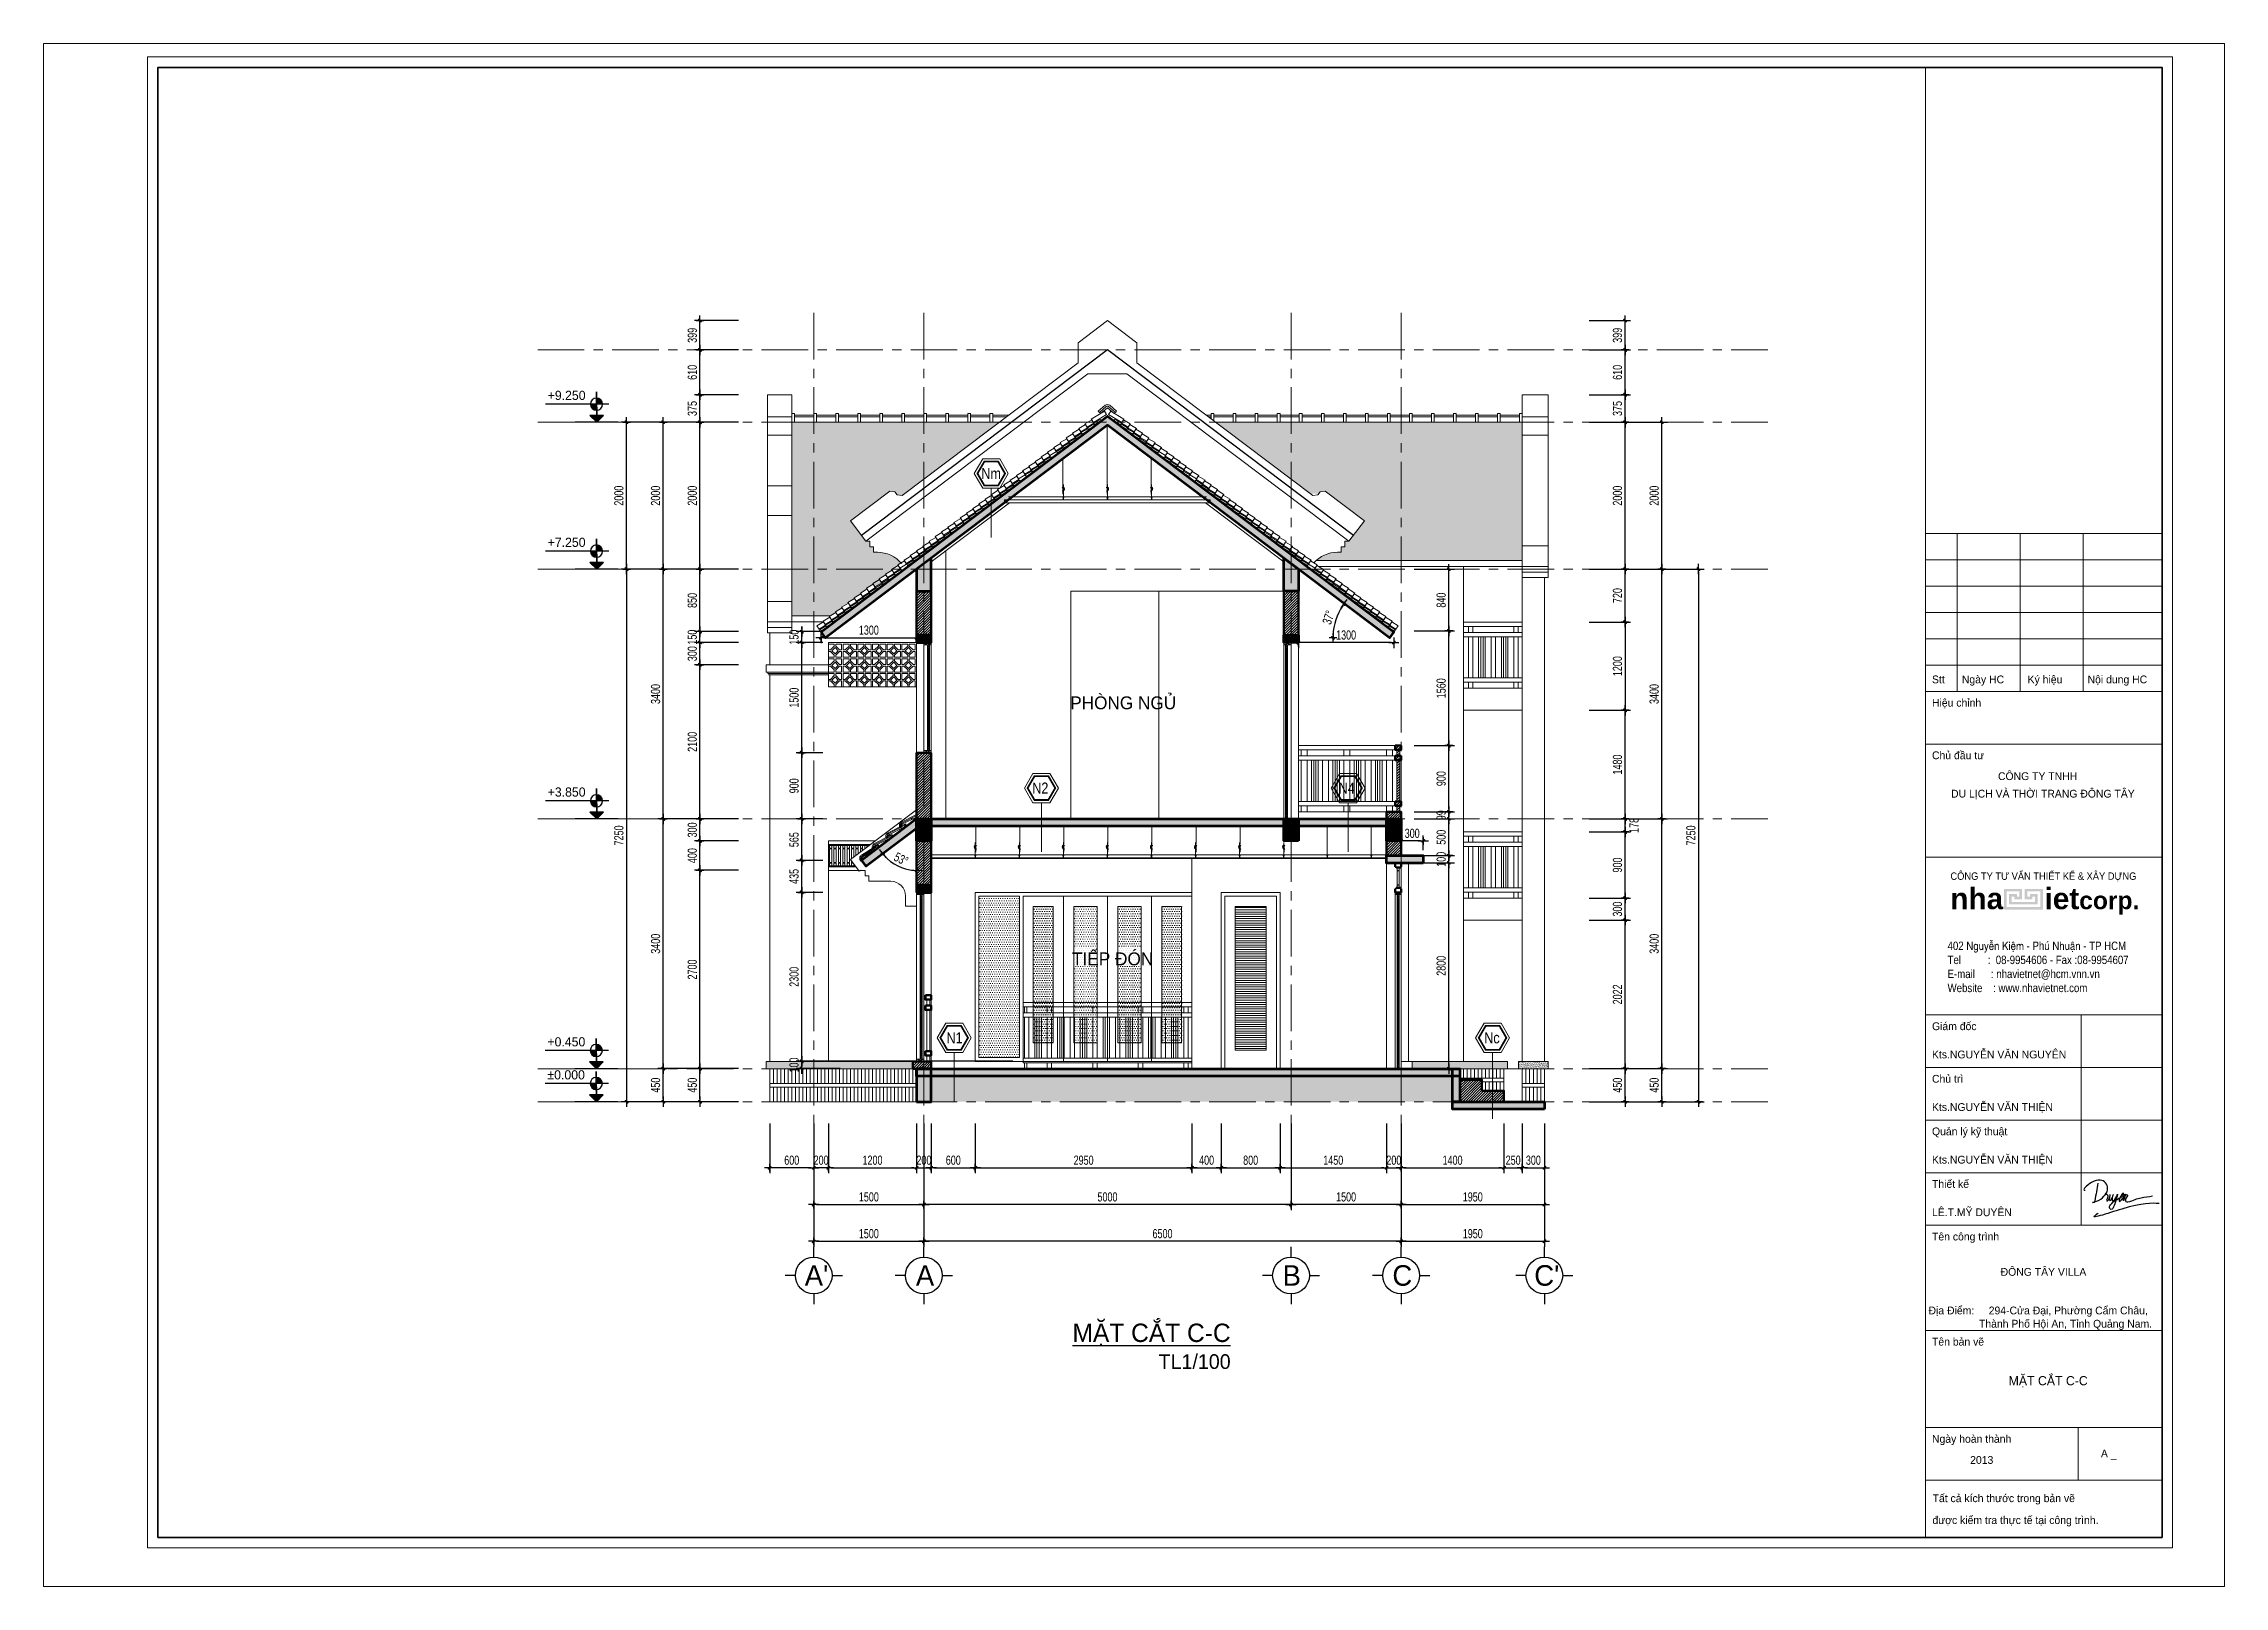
# Model space of a CAD drawing. Header units: inches. Extents: x 88947 to 296847, y 35049 to 161062.
# Drawn here: x 207747 to 237447, y 140060 to 161062 of the extents above; entities that cross this region are included whole.
import ezdxf
from ezdxf.enums import TextEntityAlignment as Align
from ezdxf.xclip import XClip

# ---------------------------------------------------------------- set-up
doc = ezdxf.new("R2010")
doc.units = ezdxf.units.IN
doc.header["$MEASUREMENT"] = 0
doc.header["$XCLIPFRAME"] = 0
doc.header["$PDMODE"] = 1
doc.linetypes.add('ACAD_ISO03W100', pattern=[30, 12, -18])
doc.linetypes.add('CENTER', pattern=[50.8, 31.75, -6.35, 6.35, -6.35])
doc.layers.add('$AUDIT_BAD_LAYER1', color=7, linetype='Continuous')
doc.layers.add('text', color=2, linetype='Continuous')
for name, color, linetype, lineweight in [('0.15', 175, 'Continuous', 20), ('0.4', 1, 'Continuous', 30), ('A-Dims', 145, 'Continuous', 25), ('A-Text', 30, 'Continuous', 9), ('A-Wall', 2, 'Continuous', 35), ('CUA', 42, 'Continuous', 20), ('DIM', 7, 'Continuous', 25), ('GHICHU', 40, 'Continuous', 18), ('HACTH', 8, 'Continuous', 5), ('HATCH', 8, 'Continuous', 5), ('KHUNG 1', 6, 'Continuous', 70), ('KHUNG 2', 144, 'Continuous', 18), ('KY HIEU', 4, 'Continuous', 25), ('mb$0$CUA', 42, 'Continuous', 20), ('mb$0$HATCH', 69, 'Continuous', 15), ('mb$0$net manh', 251, 'Continuous', 5), ('NET THAY 2', 2, 'Continuous', 20), ('NETMANH', 192, 'Continuous', 18), ('THAY', 3, 'Continuous', 18), ('TRUC', 252, 'ACAD_ISO03W100', 13), ('TUONG', 4, 'Continuous', 50)]:
    doc.layers.add(name, color=color, linetype=linetype, lineweight=lineweight)
doc.styles.add('DDCo-B-Helve-condense', font='VHELVCB.TTF')
doc.styles.add('FRANKO', font='VFRANKO.TTF')
doc.styles.add('KHUNGTEN', font='VHELVEB.TTF')
doc.styles.add('TEXT', font='VHELVCN.TTF')
doc.styles.add('VHELVEN', font='VHELVEN.TTF')
doc.styles.add('VNI-HELVE-CONDENSE', font='VNARIAL.TTF', dxfattribs={"width": 0.7})
doc.dimstyles.new('TAS-100', dxfattribs={"dimscale": 50, "dimtxt": 2.5, "dimasz": 0.7, "dimexe": 1.5, "dimexo": 1.5, "dimgap": 0.8, "dimtad": 1, "dimdec": 0, "dimzin": 3, "dimdsep": 46, "dimtxsty": 'VNI-HELVE-CONDENSE', "dimblk": 'TICK', "dimcen": 2.5, "dimclrt": 71, "dimazin": 2, "dimtfac": 0.75, "dimtdec": 0, "dimtix": 1, "dimtmove": 2, "dimatfit": 2, "dimldrblk": 'TICK123', "dimfxl": 1.5, "dimtolj": 1, "dimtzin": 0, "dimarcsym": 0})
pattern_1 = [(37.5, (227835.79, 147107.526), (-0.62993, 19.26824), [0, -15.2, 0, -17, 0, -16.25]), (7.5, (227835.79, 147107.526), (17.6978, 28.2215), [0, -8.2, 0, -13.7, 0, -5.25]), (327.5, (227823.49, 147107.526), (31.1414, 0.0566), [0, -5, 0, -18, 0, -23.5]), (317.5, (227823.49, 147107.526), (30.0613, 8.7768), [0, -2.5, 0, -11.8, 0, -13.5])]
pattern_2 = [(37.5, (217585.79, 147107.526), (-0.62993, 19.26824), [0, -15.2, 0, -17, 0, -16.25]), (7.5, (217585.79, 147107.526), (17.69777, 28.22146), [0, -8.2, 0, -13.7, 0, -5.25]), (327.5, (217573.49, 147107.526), (31.14142, 0.0566), [0, -5, 0, -18, 0, -23.5]), (317.5, (217573.49, 147107.526), (30.0613, 8.77676), [0, -2.5, 0, -11.8, 0, -13.5])]
pattern_3 = [(37.5, (218585.79, 147107.526), (-0.62993, 19.26824), [0, -15.2, 0, -17, 0, -16.25]), (7.5, (218585.79, 147107.526), (17.69777, 28.22146), [0, -8.2, 0, -13.7, 0, -5.25]), (327.5, (218573.49, 147107.526), (31.14142, 0.0566), [0, -5, 0, -18, 0, -23.5]), (317.5, (218573.49, 147107.526), (30.0613, 8.77676), [0, -2.5, 0, -11.8, 0, -13.5])]
pattern_4 = [(45, (219835.79, 146657.526), (13.25825, 48.61359), [62.5, -12.5, 0, -12.5])]
pattern_5 = [(45, (227035.79, 146657.526), (-17.6777, 17.6777), [])]
pattern_6 = [(45, (219635.79, 149507.526), (-17.6777, 17.6777), [])]
pattern_7 = [(45, (224635.79, 152907.526), (-17.6777, 17.6777), [])]
pattern_8 = [(45, (226035.79, 149507.526), (-17.6777, 17.6777), [])]
pattern_9 = [(45, (226035.79, 150507.526), (-17.6777, 17.6777), [])]
pattern_10 = [(45, (226155.79, 150606.32), (-17.6777, 17.6777), [])]
pattern_11 = [(45, (219635.79, 150507.526), (-17.6777, 17.6777), [])]
pattern_12 = [(45, (219635.79, 153007.526), (-17.6777, 17.6777), [])]
pattern_13 = [(37.5, (348452.225, 85915.8), (-0.6299336, 19.2682377), [0, -15.2, 0, -17, 0, -16.25]), (7.5, (348452.225, 85915.8), (17.697767, 28.2214607), [0, -8.2, 0, -13.7, 0, -5.25]), (327.5, (348439.925, 85915.8), (31.1414186, 0.0565905), [0, -5, 0, -18, 0, -23.5]), (317.5, (348439.925, 85915.8), (30.061266, 8.7767556), [0, -2.5, 0, -11.8, 0, -13.5])]
pattern_14 = [(45, (219585.79, 147107.526), (-17.6777, 17.6777), [])]

msp = doc.modelspace()

# ---------------------------------------------------------------- texts
at = {"layer": 'KY HIEU', "style": 'DDCo-B-Helve-condense'}
for s, p in [('Nm', (220518.4, 155134.2)), ('N2', (221211.7, 150852.4)), ('N4', (225384.8, 150852.4)), ('N1', (220043.7, 147452.4)), ('Nc', (227367, 147452.4))]:
    msp.add_text(s, height=150, dxfattribs=at).set_placement(p)
at = {"layer": 'text', "style": 'FRANKO'}
for s, height, p in [('PHOØNG NGUÛ', 175, (221728.5, 152000.6)), ('TIEÁP ÑOÙN', 175, (221753.9, 148515.1)), ('MAËT CAÉT C-C', 125, (234509, 142797.2))]:
    msp.add_text(s, height=height, dxfattribs=at).set_placement(p)
at = {"layer": 'text', "insert": (223913.5, 143636.8), "char_height": 250, "width": 3670.646, "attachment_point": 3, "style": 'FRANKO'}
msp.add_mtext('{\\LMAËT CAÉT C-C \\P\\H0.8x;\\lTL1/100}', dxfattribs=at)
msp.add_mtext('{\\LMAËT CAÉT C-C \\P\\H0.8x;\\lTL1/100}', dxfattribs=at)

# ---------------------------------------------------------------- blocks, each defined once
blk = doc.blocks.new('TICK')
at = {"layer": 'A-Dims', "color": 1}
for p, q in [((-2, 0), (2, 0)), ((0, 1.5), (0, -1.5))]:
    blk.add_line(p, q, dxfattribs=at)
at = {"layer": 'A-Dims', "color": 1, "const_width": 0.788}
blk.add_lwpolyline([(-0.33, -0.35), (0.38, 0.38)], dxfattribs=at)
at = {"layer": 'A-Dims', "color": 1, "const_width": 0.394}
for points in [[(0.24, 0.52, -0.414214), (0.52, 0.52, -1)], [(0.52, 0.52, -0.414214), (0.52, 0.24, -1)], [(-0.47, -0.21, 0.414214), (-0.47, -0.49, 1)], [(-0.47, -0.49, 0.414214), (-0.19, -0.49, 1)]]:
    blk.add_lwpolyline(points, format="xyb", dxfattribs=at)
blk = doc.blocks.new('*D1143')
at = {"layer": 'Defpoints', "color": 0}
for p in [(228719, 147108), (229286, 147108), (228719, 146658)]:
    blk.add_point(p, dxfattribs=at)
at = {"layer": 'DIM', "color": 0, "lineweight": -2}
for p, q in [((228794, 147108), (229361, 147108)), ((229286, 146693), (229286, 147073)), ((228794, 146658), (229361, 146658))]:
    blk.add_line(p, q, dxfattribs=at)
at = {"layer": 'DIM', "color": 0, "lineweight": -2, "xscale": 35, "yscale": 35, "zscale": 35}
for p, rotation in [((229286, 147108), 90), ((229286, 146658), 270)]:
    blk.add_blockref('TICK', p, dxfattribs=dict(at, rotation=rotation))
at = {"layer": 'DIM', "color": 71, "insert": (229182, 146883), "char_height": 125, "attachment_point": 5, "rotation": 90, "style": 'VNI-HELVE-CONDENSE'}
blk.add_mtext('\\A1;450', dxfattribs=at)
blk = doc.blocks.new('TICK123')
at = {"layer": 'A-Dims', "color": 1}
blk.add_lwpolyline([(0.05, 0, 0, 0.84, 0), (-2.11, 0, 8.4, 8.4, 0)], format="xyseb", dxfattribs=at)
blk = doc.blocks.new('*D1144')
at = {"layer": 'Defpoints', "color": 0}
for p in [(228719, 150508), (229786, 150508), (228719, 147108)]:
    blk.add_point(p, dxfattribs=at)
at = {"layer": 'DIM', "color": 0, "lineweight": -2}
for p, q in [((228794, 150508), (229861, 150508)), ((229786, 147143), (229786, 150473)), ((228794, 147108), (229861, 147108))]:
    blk.add_line(p, q, dxfattribs=at)
at = {"layer": 'DIM', "color": 0, "lineweight": -2, "xscale": 35, "yscale": 35, "zscale": 35}
for p, rotation in [((229786, 150508), 90), ((229786, 147108), 270)]:
    blk.add_blockref('TICK', p, dxfattribs=dict(at, rotation=rotation))
at = {"layer": 'DIM', "color": 71, "insert": (229682, 148808), "char_height": 125, "attachment_point": 5, "rotation": 90, "style": 'VNI-HELVE-CONDENSE'}
blk.add_mtext('\\A1;3400', dxfattribs=at)
blk = doc.blocks.new('*D1145')
at = {"layer": 'Defpoints', "color": 0}
for p in [(219636, 146436), (219836, 146436), (219836, 145758)]:
    blk.add_point(p, dxfattribs=at)
at = {"layer": 'DIM', "color": 0, "lineweight": -2}
for p, q in [((219636, 146361), (219636, 145683)), ((219836, 146361), (219836, 145683)), ((219601, 145758), (219566, 145758)), ((219636, 145758), (219836, 145758)), ((219871, 145758), (219906, 145758))]:
    blk.add_line(p, q, dxfattribs=at)
at = {"layer": 'DIM', "color": 0, "lineweight": -2, "xscale": 35, "yscale": 35, "zscale": 35}
blk.add_blockref('TICK', (219636, 145758), dxfattribs=at)
at = {"layer": 'DIM', "color": 0, "lineweight": -2, "xscale": 35, "yscale": 35, "zscale": 35, "rotation": 180}
blk.add_blockref('TICK', (219836, 145758), dxfattribs=at)
at = {"layer": 'DIM', "color": 71, "insert": (219736, 145861), "char_height": 125, "attachment_point": 5, "style": 'VNI-HELVE-CONDENSE'}
blk.add_mtext('\\A1;200', dxfattribs=at)
blk = doc.blocks.new('*D1146')
at = {"layer": 'Defpoints', "color": 0}
for p in [(219836, 146436), (220436, 146436), (220436, 145758)]:
    blk.add_point(p, dxfattribs=at)
at = {"layer": 'DIM', "color": 0, "lineweight": -2}
for p, q in [((219836, 146361), (219836, 145683)), ((220436, 146361), (220436, 145683)), ((219871, 145758), (220401, 145758))]:
    blk.add_line(p, q, dxfattribs=at)
at = {"layer": 'DIM', "color": 0, "lineweight": -2, "xscale": 35, "yscale": 35, "zscale": 35, "rotation": 180}
blk.add_blockref('TICK', (219836, 145758), dxfattribs=at)
at = {"layer": 'DIM', "color": 0, "lineweight": -2, "xscale": 35, "yscale": 35, "zscale": 35}
blk.add_blockref('TICK', (220436, 145758), dxfattribs=at)
at = {"layer": 'DIM', "color": 71, "insert": (220136, 145861), "char_height": 125, "attachment_point": 5, "style": 'VNI-HELVE-CONDENSE'}
blk.add_mtext('\\A1;600', dxfattribs=at)
blk = doc.blocks.new('*D1147')
at = {"layer": 'Defpoints', "color": 0}
for p in [(223386, 146436), (223786, 146436), (223786, 145758)]:
    blk.add_point(p, dxfattribs=at)
at = {"layer": 'DIM', "color": 0, "lineweight": -2}
for p, q in [((223386, 146361), (223386, 145683)), ((223786, 146361), (223786, 145683)), ((223421, 145758), (223751, 145758))]:
    blk.add_line(p, q, dxfattribs=at)
at = {"layer": 'DIM', "color": 0, "lineweight": -2, "xscale": 35, "yscale": 35, "zscale": 35, "rotation": 180}
blk.add_blockref('TICK', (223386, 145758), dxfattribs=at)
at = {"layer": 'DIM', "color": 0, "lineweight": -2, "xscale": 35, "yscale": 35, "zscale": 35}
blk.add_blockref('TICK', (223786, 145758), dxfattribs=at)
at = {"layer": 'DIM', "color": 71, "insert": (223586, 145861), "char_height": 125, "attachment_point": 5, "style": 'VNI-HELVE-CONDENSE'}
blk.add_mtext('\\A1;400', dxfattribs=at)
blk = doc.blocks.new('*D1148')
at = {"layer": 'Defpoints', "color": 0}
for p in [(223786, 146436), (224586, 146436), (224586, 145758)]:
    blk.add_point(p, dxfattribs=at)
at = {"layer": 'DIM', "color": 0, "lineweight": -2}
for p, q in [((223786, 146361), (223786, 145683)), ((224586, 146361), (224586, 145683)), ((223821, 145758), (224551, 145758))]:
    blk.add_line(p, q, dxfattribs=at)
at = {"layer": 'DIM', "color": 0, "lineweight": -2, "xscale": 35, "yscale": 35, "zscale": 35, "rotation": 180}
blk.add_blockref('TICK', (223786, 145758), dxfattribs=at)
at = {"layer": 'DIM', "color": 0, "lineweight": -2, "xscale": 35, "yscale": 35, "zscale": 35}
blk.add_blockref('TICK', (224586, 145758), dxfattribs=at)
at = {"layer": 'DIM', "color": 71, "insert": (224186, 145861), "char_height": 125, "attachment_point": 5, "style": 'VNI-HELVE-CONDENSE'}
blk.add_mtext('\\A1;800', dxfattribs=at)
blk = doc.blocks.new('*D1149')
at = {"layer": 'Defpoints', "color": 0}
for p in [(224586, 146436), (226036, 146436), (226036, 145758)]:
    blk.add_point(p, dxfattribs=at)
at = {"layer": 'DIM', "color": 0, "lineweight": -2}
for p, q in [((224586, 146361), (224586, 145683)), ((226036, 146361), (226036, 145683)), ((224621, 145758), (226001, 145758))]:
    blk.add_line(p, q, dxfattribs=at)
at = {"layer": 'DIM', "color": 0, "lineweight": -2, "xscale": 35, "yscale": 35, "zscale": 35, "rotation": 180}
blk.add_blockref('TICK', (224586, 145758), dxfattribs=at)
at = {"layer": 'DIM', "color": 0, "lineweight": -2, "xscale": 35, "yscale": 35, "zscale": 35}
blk.add_blockref('TICK', (226036, 145758), dxfattribs=at)
at = {"layer": 'DIM', "color": 71, "insert": (225311, 145861), "char_height": 125, "attachment_point": 5, "style": 'VNI-HELVE-CONDENSE'}
blk.add_mtext('\\A1;1450', dxfattribs=at)
blk = doc.blocks.new('*D1150')
at = {"layer": 'Defpoints', "color": 0}
for p in [(226036, 146436), (226236, 146436), (226236, 145758)]:
    blk.add_point(p, dxfattribs=at)
at = {"layer": 'DIM', "color": 0, "lineweight": -2}
for p, q in [((226036, 146361), (226036, 145683)), ((226236, 146361), (226236, 145683)), ((226001, 145758), (225966, 145758)), ((226036, 145758), (226236, 145758)), ((226271, 145758), (226306, 145758))]:
    blk.add_line(p, q, dxfattribs=at)
at = {"layer": 'DIM', "color": 0, "lineweight": -2, "xscale": 35, "yscale": 35, "zscale": 35}
blk.add_blockref('TICK', (226036, 145758), dxfattribs=at)
at = {"layer": 'DIM', "color": 0, "lineweight": -2, "xscale": 35, "yscale": 35, "zscale": 35, "rotation": 180}
blk.add_blockref('TICK', (226236, 145758), dxfattribs=at)
at = {"layer": 'DIM', "color": 71, "insert": (226136, 145861), "char_height": 125, "attachment_point": 5, "style": 'VNI-HELVE-CONDENSE'}
blk.add_mtext('\\A1;200', dxfattribs=at)
blk = doc.blocks.new('*D1151')
at = {"layer": 'Defpoints', "color": 0}
for p in [(226236, 146436), (227636, 146436), (227636, 145758)]:
    blk.add_point(p, dxfattribs=at)
at = {"layer": 'DIM', "color": 0, "lineweight": -2}
for p, q in [((226236, 146361), (226236, 145683)), ((227636, 146361), (227636, 145683)), ((226271, 145758), (227601, 145758))]:
    blk.add_line(p, q, dxfattribs=at)
at = {"layer": 'DIM', "color": 0, "lineweight": -2, "xscale": 35, "yscale": 35, "zscale": 35, "rotation": 180}
blk.add_blockref('TICK', (226236, 145758), dxfattribs=at)
at = {"layer": 'DIM', "color": 0, "lineweight": -2, "xscale": 35, "yscale": 35, "zscale": 35}
blk.add_blockref('TICK', (227636, 145758), dxfattribs=at)
at = {"layer": 'DIM', "color": 71, "insert": (226936, 145861), "char_height": 125, "attachment_point": 5, "style": 'VNI-HELVE-CONDENSE'}
blk.add_mtext('\\A1;1400', dxfattribs=at)
blk = doc.blocks.new('*D1152')
at = {"layer": 'Defpoints', "color": 0}
for p in [(227636, 146436), (227886, 146436), (227886, 145758)]:
    blk.add_point(p, dxfattribs=at)
at = {"layer": 'DIM', "color": 0, "lineweight": -2}
for p, q in [((227636, 146361), (227636, 145683)), ((227886, 146361), (227886, 145683)), ((227601, 145758), (227566, 145758)), ((227636, 145758), (227886, 145758)), ((227921, 145758), (227956, 145758))]:
    blk.add_line(p, q, dxfattribs=at)
at = {"layer": 'DIM', "color": 0, "lineweight": -2, "xscale": 35, "yscale": 35, "zscale": 35}
blk.add_blockref('TICK', (227636, 145758), dxfattribs=at)
at = {"layer": 'DIM', "color": 0, "lineweight": -2, "xscale": 35, "yscale": 35, "zscale": 35, "rotation": 180}
blk.add_blockref('TICK', (227886, 145758), dxfattribs=at)
at = {"layer": 'DIM', "color": 71, "insert": (227761, 145861), "char_height": 125, "attachment_point": 5, "style": 'VNI-HELVE-CONDENSE'}
blk.add_mtext('\\A1;250', dxfattribs=at)
blk = doc.blocks.new('*D1153')
at = {"layer": 'Defpoints', "color": 0}
for p in [(227886, 146436), (228186, 146436), (228186, 145758)]:
    blk.add_point(p, dxfattribs=at)
at = {"layer": 'DIM', "color": 0, "lineweight": -2}
for p, q in [((227886, 146361), (227886, 145683)), ((228186, 146361), (228186, 145683)), ((227921, 145758), (228151, 145758))]:
    blk.add_line(p, q, dxfattribs=at)
at = {"layer": 'DIM', "color": 0, "lineweight": -2, "xscale": 35, "yscale": 35, "zscale": 35, "rotation": 180}
blk.add_blockref('TICK', (227886, 145758), dxfattribs=at)
at = {"layer": 'DIM', "color": 0, "lineweight": -2, "xscale": 35, "yscale": 35, "zscale": 35}
blk.add_blockref('TICK', (228186, 145758), dxfattribs=at)
at = {"layer": 'DIM', "color": 71, "insert": (228036, 145861), "char_height": 125, "attachment_point": 5, "style": 'VNI-HELVE-CONDENSE'}
blk.add_mtext('\\A1;300', dxfattribs=at)
blk = doc.blocks.new('*D1154')
at = {"layer": 'Defpoints', "color": 0}
for p in [(226236, 146436), (228186, 146436), (228186, 145258)]:
    blk.add_point(p, dxfattribs=at)
at = {"layer": 'DIM', "color": 0, "lineweight": -2}
for p, q in [((226236, 146361), (226236, 145183)), ((228186, 146361), (228186, 145183)), ((226271, 145258), (228151, 145258))]:
    blk.add_line(p, q, dxfattribs=at)
at = {"layer": 'DIM', "color": 0, "lineweight": -2, "xscale": 35, "yscale": 35, "zscale": 35, "rotation": 180}
blk.add_blockref('TICK', (226236, 145258), dxfattribs=at)
at = {"layer": 'DIM', "color": 0, "lineweight": -2, "xscale": 35, "yscale": 35, "zscale": 35}
blk.add_blockref('TICK', (228186, 145258), dxfattribs=at)
at = {"layer": 'DIM', "color": 71, "insert": (227211, 145361), "char_height": 125, "attachment_point": 5, "style": 'VNI-HELVE-CONDENSE'}
blk.add_mtext('\\A1;1950', dxfattribs=at)
blk = doc.blocks.new('*D1155')
at = {"layer": 'Defpoints', "color": 0}
for p in [(224736, 146436), (226236, 146436), (224736, 145258)]:
    blk.add_point(p, dxfattribs=at)
at = {"layer": 'DIM', "color": 0, "lineweight": -2}
for p, q in [((224736, 146361), (224736, 145183)), ((226236, 146361), (226236, 145183)), ((226201, 145258), (224771, 145258))]:
    blk.add_line(p, q, dxfattribs=at)
at = {"layer": 'DIM', "color": 0, "lineweight": -2, "xscale": 35, "yscale": 35, "zscale": 35, "rotation": 180}
blk.add_blockref('TICK', (224736, 145258), dxfattribs=at)
at = {"layer": 'DIM', "color": 0, "lineweight": -2, "xscale": 35, "yscale": 35, "zscale": 35}
blk.add_blockref('TICK', (226236, 145258), dxfattribs=at)
at = {"layer": 'DIM', "color": 71, "insert": (225486, 145361), "char_height": 125, "attachment_point": 5, "style": 'VNI-HELVE-CONDENSE'}
blk.add_mtext('\\A1;1500', dxfattribs=at)
blk = doc.blocks.new('*D1156')
at = {"layer": 'Defpoints', "color": 0}
for p in [(219736, 146436), (224736, 146436), (219736, 145258)]:
    blk.add_point(p, dxfattribs=at)
at = {"layer": 'DIM', "color": 0, "lineweight": -2}
for p, q in [((219736, 146361), (219736, 145183)), ((224736, 146361), (224736, 145183)), ((224701, 145258), (219771, 145258))]:
    blk.add_line(p, q, dxfattribs=at)
at = {"layer": 'DIM', "color": 0, "lineweight": -2, "xscale": 35, "yscale": 35, "zscale": 35, "rotation": 180}
blk.add_blockref('TICK', (219736, 145258), dxfattribs=at)
at = {"layer": 'DIM', "color": 0, "lineweight": -2, "xscale": 35, "yscale": 35, "zscale": 35}
blk.add_blockref('TICK', (224736, 145258), dxfattribs=at)
at = {"layer": 'DIM', "color": 71, "insert": (222236, 145361), "char_height": 125, "attachment_point": 5, "style": 'VNI-HELVE-CONDENSE'}
blk.add_mtext('\\A1;5000', dxfattribs=at)
blk = doc.blocks.new('*D1157')
at = {"layer": 'Defpoints', "color": 0}
for p in [(219736, 146436), (226236, 146436), (219736, 144758)]:
    blk.add_point(p, dxfattribs=at)
at = {"layer": 'DIM', "color": 0, "lineweight": -2}
for p, q in [((219736, 146361), (219736, 144683)), ((226236, 146361), (226236, 144683)), ((226201, 144758), (219771, 144758))]:
    blk.add_line(p, q, dxfattribs=at)
at = {"layer": 'DIM', "color": 0, "lineweight": -2, "xscale": 35, "yscale": 35, "zscale": 35, "rotation": 180}
blk.add_blockref('TICK', (219736, 144758), dxfattribs=at)
at = {"layer": 'DIM', "color": 0, "lineweight": -2, "xscale": 35, "yscale": 35, "zscale": 35}
blk.add_blockref('TICK', (226236, 144758), dxfattribs=at)
at = {"layer": 'DIM', "color": 71, "insert": (222986, 144861), "char_height": 125, "attachment_point": 5, "style": 'VNI-HELVE-CONDENSE'}
blk.add_mtext('\\A1;6500', dxfattribs=at)
blk = doc.blocks.new('*D1158')
at = {"layer": 'Defpoints', "color": 0}
for p in [(228719, 149130), (229286, 149130), (228719, 147108)]:
    blk.add_point(p, dxfattribs=at)
at = {"layer": 'DIM', "color": 0, "lineweight": -2}
for p, q in [((228794, 149130), (229361, 149130)), ((229286, 147143), (229286, 149095)), ((228794, 147108), (229361, 147108))]:
    blk.add_line(p, q, dxfattribs=at)
at = {"layer": 'DIM', "color": 0, "lineweight": -2, "xscale": 35, "yscale": 35, "zscale": 35}
for p, rotation in [((229286, 149130), 90), ((229286, 147108), 270)]:
    blk.add_blockref('TICK', p, dxfattribs=dict(at, rotation=rotation))
at = {"layer": 'DIM', "color": 71, "insert": (229182, 148119), "char_height": 125, "attachment_point": 5, "rotation": 90, "style": 'VNI-HELVE-CONDENSE'}
blk.add_mtext('\\A1;2022', dxfattribs=at)
blk = doc.blocks.new('*D1159')
at = {"layer": 'Defpoints', "color": 0}
for p in [(228719, 149430), (229286, 149430), (228719, 149130)]:
    blk.add_point(p, dxfattribs=at)
at = {"layer": 'DIM', "color": 0, "lineweight": -2}
for p, q in [((228794, 149430), (229361, 149430)), ((229286, 149165), (229286, 149395)), ((228794, 149130), (229361, 149130))]:
    blk.add_line(p, q, dxfattribs=at)
at = {"layer": 'DIM', "color": 0, "lineweight": -2, "xscale": 35, "yscale": 35, "zscale": 35}
for p, rotation in [((229286, 149430), 90), ((229286, 149130), 270)]:
    blk.add_blockref('TICK', p, dxfattribs=dict(at, rotation=rotation))
at = {"layer": 'DIM', "color": 71, "insert": (229182, 149280), "char_height": 125, "attachment_point": 5, "rotation": 90, "style": 'VNI-HELVE-CONDENSE'}
blk.add_mtext('\\A1;300', dxfattribs=at)
blk = doc.blocks.new('*D1160')
at = {"layer": 'Defpoints', "color": 0}
for p in [(228719, 150330), (229286, 150330), (228719, 149430)]:
    blk.add_point(p, dxfattribs=at)
at = {"layer": 'DIM', "color": 0, "lineweight": -2}
for p, q in [((228794, 150330), (229361, 150330)), ((229286, 149465), (229286, 150295)), ((228794, 149430), (229361, 149430))]:
    blk.add_line(p, q, dxfattribs=at)
at = {"layer": 'DIM', "color": 0, "lineweight": -2, "xscale": 35, "yscale": 35, "zscale": 35}
for p, rotation in [((229286, 150330), 90), ((229286, 149430), 270)]:
    blk.add_blockref('TICK', p, dxfattribs=dict(at, rotation=rotation))
at = {"layer": 'DIM', "color": 71, "insert": (229182, 149880), "char_height": 125, "attachment_point": 5, "rotation": 90, "style": 'VNI-HELVE-CONDENSE'}
blk.add_mtext('\\A1;900', dxfattribs=at)
blk = doc.blocks.new('*D1161')
at = {"layer": 'Defpoints', "color": 0}
for p in [(228719, 151987), (229286, 151987), (228719, 150508)]:
    blk.add_point(p, dxfattribs=at)
at = {"layer": 'DIM', "color": 0, "lineweight": -2}
for p, q in [((228794, 151987), (229361, 151987)), ((229286, 150543), (229286, 151952)), ((228794, 150508), (229361, 150508))]:
    blk.add_line(p, q, dxfattribs=at)
at = {"layer": 'DIM', "color": 0, "lineweight": -2, "xscale": 35, "yscale": 35, "zscale": 35}
for p, rotation in [((229286, 151987), 90), ((229286, 150508), 270)]:
    blk.add_blockref('TICK', p, dxfattribs=dict(at, rotation=rotation))
at = {"layer": 'DIM', "color": 71, "insert": (229182, 151248), "char_height": 125, "attachment_point": 5, "rotation": 90, "style": 'VNI-HELVE-CONDENSE'}
blk.add_mtext('\\A1;1480', dxfattribs=at)
blk = doc.blocks.new('*D1162')
at = {"layer": 'Defpoints', "color": 0}
for p in [(228719, 153908), (229286, 153908), (228719, 153187)]:
    blk.add_point(p, dxfattribs=at)
at = {"layer": 'DIM', "color": 0, "lineweight": -2}
for p, q in [((228794, 153908), (229361, 153908)), ((229286, 153222), (229286, 153873)), ((228794, 153187), (229361, 153187))]:
    blk.add_line(p, q, dxfattribs=at)
at = {"layer": 'DIM', "color": 0, "lineweight": -2, "xscale": 35, "yscale": 35, "zscale": 35}
for p, rotation in [((229286, 153908), 90), ((229286, 153187), 270)]:
    blk.add_blockref('TICK', p, dxfattribs=dict(at, rotation=rotation))
at = {"layer": 'DIM', "color": 71, "insert": (229182, 153548), "char_height": 125, "attachment_point": 5, "rotation": 90, "style": 'VNI-HELVE-CONDENSE'}
blk.add_mtext('\\A1;720', dxfattribs=at)
blk = doc.blocks.new('*D1163')
at = {"layer": 'Defpoints', "color": 0}
for p in [(228719, 156892), (229286, 156892), (228719, 156282)]:
    blk.add_point(p, dxfattribs=at)
at = {"layer": 'DIM', "color": 0, "lineweight": -2}
for p, q in [((228794, 156892), (229361, 156892)), ((229286, 156317), (229286, 156857)), ((228794, 156282), (229361, 156282))]:
    blk.add_line(p, q, dxfattribs=at)
at = {"layer": 'DIM', "color": 0, "lineweight": -2, "xscale": 35, "yscale": 35, "zscale": 35}
for p, rotation in [((229286, 156892), 90), ((229286, 156282), 270)]:
    blk.add_blockref('TICK', p, dxfattribs=dict(at, rotation=rotation))
at = {"layer": 'DIM', "color": 71, "insert": (229182, 156587), "char_height": 125, "attachment_point": 5, "rotation": 90, "style": 'VNI-HELVE-CONDENSE'}
blk.add_mtext('\\A1;610', dxfattribs=at)
blk = doc.blocks.new('*D1164')
at = {"layer": 'Defpoints', "color": 0}
for p in [(228719, 153908), (229786, 153908), (228719, 150508)]:
    blk.add_point(p, dxfattribs=at)
at = {"layer": 'DIM', "color": 0, "lineweight": -2}
for p, q in [((228794, 153908), (229861, 153908)), ((229786, 150543), (229786, 153873)), ((228794, 150508), (229861, 150508))]:
    blk.add_line(p, q, dxfattribs=at)
at = {"layer": 'DIM', "color": 0, "lineweight": -2, "xscale": 35, "yscale": 35, "zscale": 35}
for p, rotation in [((229786, 153908), 90), ((229786, 150508), 270)]:
    blk.add_blockref('TICK', p, dxfattribs=dict(at, rotation=rotation))
at = {"layer": 'DIM', "color": 71, "insert": (229682, 152208), "char_height": 125, "attachment_point": 5, "rotation": 90, "style": 'VNI-HELVE-CONDENSE'}
blk.add_mtext('\\A1;3400', dxfattribs=at)
blk = doc.blocks.new('*D1165')
at = {"layer": 'Defpoints', "color": 0}
for p in [(228719, 153908), (228719, 146658), (230286, 146658)]:
    blk.add_point(p, dxfattribs=at)
at = {"layer": 'DIM', "color": 0, "lineweight": -2}
for p, q in [((228794, 153908), (230361, 153908)), ((230286, 153873), (230286, 146693)), ((228794, 146658), (230361, 146658))]:
    blk.add_line(p, q, dxfattribs=at)
at = {"layer": 'DIM', "color": 0, "lineweight": -2, "xscale": 35, "yscale": 35, "zscale": 35}
for p, rotation in [((230286, 153908), 90), ((230286, 146658), 270)]:
    blk.add_blockref('TICK', p, dxfattribs=dict(at, rotation=rotation))
at = {"layer": 'DIM', "color": 71, "insert": (230182, 150283), "char_height": 125, "attachment_point": 5, "rotation": 90, "style": 'VNI-HELVE-CONDENSE'}
blk.add_mtext('\\A1;7250', dxfattribs=at)
blk = doc.blocks.new('*D1166')
at = {"layer": 'Defpoints', "color": 0}
for p in [(228719, 147108), (229786, 147108), (228719, 146658)]:
    blk.add_point(p, dxfattribs=at)
at = {"layer": 'DIM', "color": 0, "lineweight": -2}
for p, q in [((228794, 147108), (229861, 147108)), ((229786, 146693), (229786, 147073)), ((228794, 146658), (229861, 146658))]:
    blk.add_line(p, q, dxfattribs=at)
at = {"layer": 'DIM', "color": 0, "lineweight": -2, "xscale": 35, "yscale": 35, "zscale": 35}
for p, rotation in [((229786, 147108), 90), ((229786, 146658), 270)]:
    blk.add_blockref('TICK', p, dxfattribs=dict(at, rotation=rotation))
at = {"layer": 'DIM', "color": 71, "insert": (229682, 146883), "char_height": 125, "attachment_point": 5, "rotation": 90, "style": 'VNI-HELVE-CONDENSE'}
blk.add_mtext('\\A1;450', dxfattribs=at)
blk = doc.blocks.new('*D1167')
at = {"layer": 'Defpoints', "color": 0}
for p in [(228719, 155908), (229786, 155908), (228719, 153908)]:
    blk.add_point(p, dxfattribs=at)
at = {"layer": 'DIM', "color": 0, "lineweight": -2}
for p, q in [((228794, 155908), (229861, 155908)), ((229786, 153943), (229786, 155873)), ((228794, 153908), (229861, 153908))]:
    blk.add_line(p, q, dxfattribs=at)
at = {"layer": 'DIM', "color": 0, "lineweight": -2, "xscale": 35, "yscale": 35, "zscale": 35}
for p, rotation in [((229786, 155908), 90), ((229786, 153908), 270)]:
    blk.add_blockref('TICK', p, dxfattribs=dict(at, rotation=rotation))
at = {"layer": 'DIM', "color": 71, "insert": (229682, 154908), "char_height": 125, "attachment_point": 5, "rotation": 90, "style": 'VNI-HELVE-CONDENSE'}
blk.add_mtext('\\A1;2000', dxfattribs=at)
blk = doc.blocks.new('*D1168')
at = {"layer": 'Defpoints', "color": 0}
for p in [(228719, 157291), (229286, 157291), (228719, 156892)]:
    blk.add_point(p, dxfattribs=at)
at = {"layer": 'DIM', "color": 0, "lineweight": -2}
for p, q in [((228794, 157291), (229361, 157291)), ((229286, 156927), (229286, 157256)), ((228794, 156892), (229361, 156892))]:
    blk.add_line(p, q, dxfattribs=at)
at = {"layer": 'DIM', "color": 0, "lineweight": -2, "xscale": 35, "yscale": 35, "zscale": 35}
for p, rotation in [((229286, 157291), 90), ((229286, 156892), 270)]:
    blk.add_blockref('TICK', p, dxfattribs=dict(at, rotation=rotation))
at = {"layer": 'DIM', "color": 71, "insert": (229182, 157091), "char_height": 125, "attachment_point": 5, "rotation": 90, "style": 'VNI-HELVE-CONDENSE'}
blk.add_mtext('\\A1;399', dxfattribs=at)
blk = doc.blocks.new('A$C22DF5D2D')
for points in [[(-10, 1159), (-123, 479), (-148, 421), (-212, 409), (-104, 451), (219, 660), (363, 901), (147, 1267), (-150, 1235), (-388, 1094), (-537, 889), (-506, 892)], [(2356, 378), (916, 165), (-61, -39), (0, 0), (-61, -39)], [(255, 700), (290, 728), (339, 743), (363, 705), (341, 552), (331, 483), (357, 485), (464, 729), (431, 561), (448, 495), (513, 535), (530, 566), (588, 726), (535, 529), (559, 486), (639, 526), (747, 742), (622, 304), (565, 189), (507, 143), (444, 188), (443, 257), (521, 382), (803, 578), (926, 655), (981, 729), (981, 766), (870, 665), (831, 456), (904, 515), (1051, 736), (976, 480), (1094, 717), (1127, 703), (1105, 634), (1056, 499), (1066, 460), (1148, 442), (1421, 530), (1656, 597), (2094, 666)]]:
    blk.add_spline(points, degree=3)
blk = doc.blocks.new('khung ten')
at = {"layer": '0.4'}
h = blk.add_hatch(color=256, dxfattribs=at)
h.paths.add_polyline_path([(303108, -206615), (302758, -206615), (302758, -207015), (303508, -207015), (303508, -206615), (303158, -206615), (303158, -206815), (303308, -206815), (303308, -206765), (303358, -206765), (303358, -206865), (302908, -206865), (302908, -206765), (302958, -206765), (302958, -206815), (303108, -206815)])
h.paths.add_polyline_path([(303058, -206665), (303058, -206765), (303008, -206765), (303008, -206715), (302858, -206715), (302858, -206915), (303408, -206915), (303408, -206715), (303258, -206715), (303258, -206765), (303208, -206765), (303208, -206665), (303458, -206665), (303458, -206965), (302808, -206965), (302808, -206665)], flags=16)
at = {"layer": '0.15', "ltscale": 0.7}
blk.add_line((301249, -213090), (305804, -213090), dxfattribs=at)
at = {"layer": 'A-Wall', "ltscale": 0.7}
blk.add_lwpolyline([(267204, -219099), (305804, -219099), (305804, -190799), (267204, -190799)], close=True, dxfattribs=at)
at = {"layer": 'KHUNG 2', "ltscale": 0.7}
for p, q in [((301249, -219099), (301249, -190799)), ((301249, -199776), (305804, -199776)), ((301856, -202813), (301856, -199776)), ((303071, -202813), (303071, -199776)), ((304286, -202813), (304286, -199776)), ((301249, -200282), (305804, -200282)), ((301249, -200789), (305804, -200789)), ((305804, -201295), (301249, -201295)), ((301249, -201801), (305804, -201801)), ((301249, -202307), (305804, -202307)), ((301249, -202813), (305804, -202813)), ((301249, -203826), (305804, -203826)), ((301249, -206004), (305804, -206004)), ((301249, -209041), (305804, -209041)), ((304246, -213090), (304246, -209041)), ((301249, -210053), (305804, -210053)), ((301249, -211065), (305804, -211065)), ((301249, -212078), (305804, -212078)), ((301249, -213090), (305804, -213090)), ((301249, -215115), (305804, -215115)), ((301249, -216986), (305804, -216986)), ((304185, -217998), (304185, -216986)), ((301249, -217998), (305804, -217998))]:
    blk.add_line(p, q, dxfattribs=at)
blk.add_lwpolyline([(267004, -219299), (306004, -219299), (306004, -190599), (267004, -190599)], close=True, dxfattribs=at)
at = {"layer": 'NETMANH', "ltscale": 0.7}
blk.add_lwpolyline([(265004, -220042), (307004, -220042), (307004, -190342), (265004, -190342)], close=True, dxfattribs=at)
at = {"layer": 'text', "linetype": 'Continuous', "xscale": 0.5, "yscale": 0.5, "zscale": 0.5}
blk.add_blockref('A$C22DF5D2D', (304573, -212860), dxfattribs=at)
at = {"layer": '$AUDIT_BAD_LAYER1', "color": 2, "linetype": 'Continuous', "style": 'KHUNGTEN', "width": 0.9}
blk.add_text('COÂNG TY TÖ VAÁN THIEÁT KEÁ & XAÂY DÖÏNG', height=142.53, dxfattribs=at).set_placement((303519, -206369), align=Align.MIDDLE_CENTER)
at = {"layer": '$AUDIT_BAD_LAYER1', "color": 2, "linetype": 'Continuous', "insert": (301673, -207630), "char_height": 161.97, "width": 6102.51, "attachment_point": 1, "style": 'KHUNGTEN'}
blk.add_mtext('{\\fVNI-Helve-Condense|b0|i0|c0|p2;402 Nguyeãn Kieäm - Phuù Nhuaän - TP HCM \\PTel          :  08-9954606 - Fax :08-9954607\\PE-mail      : nhavietnet@hcm.vnn.vn\\PWebsite    : www.nhavietnet.com}', dxfattribs=at)
at = {"layer": 'text', "linetype": 'Continuous', "style": 'FRANKO'}
for s, p in [('Stt', (301373, -202657)), ('Ngaøy HC', (301948, -202657)), ('Kyù hieäu', (303215, -202657)), ('Noäi dung HC', (304369, -202657)), ('Hieäu chænh', (301373, -203106)), ('Chuû ñaàu tö', (301373, -204118)), ('COÂNG TY TNHH ', (302644, -204520)), ('DU LÒCH VAØ THÔØI TRANG ÑOÂNG TAÂY', (301740, -204857)), ('Giaùm ñoác', (301373, -209334)), ('Kts.NGUYEÃN VAÊN NGUYEÂN', (301373, -209878)), ('Chuû trì', (301373, -210346)), ('Kts.NGUYEÃN VAÊN THIEÄN', (301373, -210890)), ('Quaûn lyù kyõ thuaät', (301373, -211358)), ('Kts.NGUYEÃN VAÊN THIEÄN', (301373, -211903)), ('Thieát keá', (301373, -212370)), ('LEÂ.T.MYÕ DUYEÂN', (301373, -212915)), ('Teân coâng trình', (301373, -213383)), ('ÑOÂNG TAÂY VILLA', (302695, -214063)), ('Ñòa Ñieåm:     294-Cöûa Ñaïi, Phöôøng Caåm Chaâu, ', (301306, -214806)), ('Thaønh Phoá Hoäi An, Tænh Quaûng Nam.', (302278, -215061)), ('Teân baûn veõ ', (301373, -215407)), ('Ngaøy hoaøn thaønh', (301373, -217278)), ('2013', (302108, -217684)), ('A _ ', (304627, -217560)), ('Taát caû kích thöôùc trong baûn veõ ', (301385, -218421)), ('ñöôïc kieåm tra thöïc teá taïi coâng trình.', (301381, -218842))]:
    blk.add_text(s, height=150, dxfattribs=at).set_placement(p)
at = {"layer": 'text', "linetype": 'Continuous', "insert": (303546, -206852), "char_height": 410.12, "width": 9417.44, "attachment_point": 5, "style": 'KHUNGTEN'}
blk.add_mtext('{\\fVNI-Helve|b1|i0|c0|p2;nha     iet\\H0.8274x;corp.}', dxfattribs=at)
blk = doc.blocks.new('*D1169')
at = {"layer": 'Defpoints', "color": 0}
for p in [(216686, 147108), (217286, 147108), (217286, 146658)]:
    blk.add_point(p, dxfattribs=at)
at = {"layer": 'DIM', "color": 0, "lineweight": -2}
for p, q in [((217211, 147108), (216611, 147108)), ((216686, 146693), (216686, 147073)), ((217211, 146658), (216611, 146658))]:
    blk.add_line(p, q, dxfattribs=at)
at = {"layer": 'DIM', "color": 0, "lineweight": -2, "xscale": 35, "yscale": 35, "zscale": 35}
for p, rotation in [((216686, 147108), 90), ((216686, 146658), 270)]:
    blk.add_blockref('TICK', p, dxfattribs=dict(at, rotation=rotation))
at = {"layer": 'DIM', "color": 71, "insert": (216582, 146883), "char_height": 125, "attachment_point": 5, "rotation": 90, "style": 'VNI-HELVE-CONDENSE'}
blk.add_mtext('\\A1;450', dxfattribs=at)
blk = doc.blocks.new('*D1170')
at = {"layer": 'Defpoints', "color": 0}
for p in [(216186, 150508), (217286, 150508), (217286, 147108)]:
    blk.add_point(p, dxfattribs=at)
at = {"layer": 'DIM', "color": 0, "lineweight": -2}
for p, q in [((217211, 150508), (216111, 150508)), ((216186, 147143), (216186, 150473)), ((217211, 147108), (216111, 147108))]:
    blk.add_line(p, q, dxfattribs=at)
at = {"layer": 'DIM', "color": 0, "lineweight": -2, "xscale": 35, "yscale": 35, "zscale": 35}
for p, rotation in [((216186, 150508), 90), ((216186, 147108), 270)]:
    blk.add_blockref('TICK', p, dxfattribs=dict(at, rotation=rotation))
at = {"layer": 'DIM', "color": 71, "insert": (216082, 148808), "char_height": 125, "attachment_point": 5, "rotation": 90, "style": 'VNI-HELVE-CONDENSE'}
blk.add_mtext('\\A1;3400', dxfattribs=at)
blk = doc.blocks.new('*D1171')
at = {"layer": 'Defpoints', "color": 0}
for p in [(216686, 149808), (217286, 149808), (217286, 147108)]:
    blk.add_point(p, dxfattribs=at)
at = {"layer": 'DIM', "color": 0, "lineweight": -2}
for p, q in [((217211, 149808), (216611, 149808)), ((216686, 147143), (216686, 149773)), ((217211, 147108), (216611, 147108))]:
    blk.add_line(p, q, dxfattribs=at)
at = {"layer": 'DIM', "color": 0, "lineweight": -2, "xscale": 35, "yscale": 35, "zscale": 35}
for p, rotation in [((216686, 149808), 90), ((216686, 147108), 270)]:
    blk.add_blockref('TICK', p, dxfattribs=dict(at, rotation=rotation))
at = {"layer": 'DIM', "color": 71, "insert": (216582, 148458), "char_height": 125, "attachment_point": 5, "rotation": 90, "style": 'VNI-HELVE-CONDENSE'}
blk.add_mtext('\\A1;2700', dxfattribs=at)
blk = doc.blocks.new('*D1172')
at = {"layer": 'Defpoints', "color": 0}
for p in [(216686, 150508), (217286, 150508), (217286, 150208)]:
    blk.add_point(p, dxfattribs=at)
at = {"layer": 'DIM', "color": 0, "lineweight": -2}
for p, q in [((217211, 150508), (216611, 150508)), ((216686, 150243), (216686, 150473)), ((217211, 150208), (216611, 150208))]:
    blk.add_line(p, q, dxfattribs=at)
at = {"layer": 'DIM', "color": 0, "lineweight": -2, "xscale": 35, "yscale": 35, "zscale": 35}
for p, rotation in [((216686, 150508), 90), ((216686, 150208), 270)]:
    blk.add_blockref('TICK', p, dxfattribs=dict(at, rotation=rotation))
at = {"layer": 'DIM', "color": 71, "insert": (216582, 150358), "char_height": 125, "attachment_point": 5, "rotation": 90, "style": 'VNI-HELVE-CONDENSE'}
blk.add_mtext('\\A1;300', dxfattribs=at)
blk = doc.blocks.new('*D1173')
at = {"layer": 'Defpoints', "color": 0}
for p in [(216686, 152607), (217286, 152607), (217286, 150508)]:
    blk.add_point(p, dxfattribs=at)
at = {"layer": 'DIM', "color": 0, "lineweight": -2}
for p, q in [((217211, 152607), (216611, 152607)), ((216686, 150543), (216686, 152572)), ((217211, 150508), (216611, 150508))]:
    blk.add_line(p, q, dxfattribs=at)
at = {"layer": 'DIM', "color": 0, "lineweight": -2, "xscale": 35, "yscale": 35, "zscale": 35}
for p, rotation in [((216686, 152607), 90), ((216686, 150508), 270)]:
    blk.add_blockref('TICK', p, dxfattribs=dict(at, rotation=rotation))
at = {"layer": 'DIM', "color": 71, "insert": (216582, 151557), "char_height": 125, "attachment_point": 5, "rotation": 90, "style": 'VNI-HELVE-CONDENSE'}
blk.add_mtext('\\A1;2100', dxfattribs=at)
blk = doc.blocks.new('*D1174')
at = {"layer": 'Defpoints', "color": 0}
for p in [(216686, 153057), (217286, 153057), (217286, 152908)]:
    blk.add_point(p, dxfattribs=at)
at = {"layer": 'DIM', "color": 0, "lineweight": -2}
for p, q in [((217211, 153057), (216611, 153057)), ((216686, 153092), (216686, 153127)), ((216686, 152908), (216686, 153057)), ((217211, 152908), (216611, 152908)), ((216686, 152873), (216686, 152838))]:
    blk.add_line(p, q, dxfattribs=at)
at = {"layer": 'DIM', "color": 0, "lineweight": -2, "xscale": 35, "yscale": 35, "zscale": 35}
for p, rotation in [((216686, 153057), 270), ((216686, 152908), 90)]:
    blk.add_blockref('TICK', p, dxfattribs=dict(at, rotation=rotation))
at = {"layer": 'DIM', "color": 71, "insert": (216582, 152982), "char_height": 125, "attachment_point": 5, "rotation": 90, "style": 'VNI-HELVE-CONDENSE'}
blk.add_mtext('\\A1;150', dxfattribs=at)
blk = doc.blocks.new('*D1175')
at = {"layer": 'Defpoints', "color": 0}
for p in [(216686, 155908), (217286, 155908), (217286, 153908)]:
    blk.add_point(p, dxfattribs=at)
at = {"layer": 'DIM', "color": 0, "lineweight": -2}
for p, q in [((217211, 155908), (216611, 155908)), ((216686, 153943), (216686, 155873)), ((217211, 153908), (216611, 153908))]:
    blk.add_line(p, q, dxfattribs=at)
at = {"layer": 'DIM', "color": 0, "lineweight": -2, "xscale": 35, "yscale": 35, "zscale": 35}
for p, rotation in [((216686, 155908), 90), ((216686, 153908), 270)]:
    blk.add_blockref('TICK', p, dxfattribs=dict(at, rotation=rotation))
at = {"layer": 'DIM', "color": 71, "insert": (216582, 154908), "char_height": 125, "attachment_point": 5, "rotation": 90, "style": 'VNI-HELVE-CONDENSE'}
blk.add_mtext('\\A1;2000', dxfattribs=at)
blk = doc.blocks.new('*D1176')
at = {"layer": 'Defpoints', "color": 0}
for p in [(216686, 156282), (217286, 156282), (217286, 155908)]:
    blk.add_point(p, dxfattribs=at)
at = {"layer": 'DIM', "color": 0, "lineweight": -2}
for p, q in [((217211, 156282), (216611, 156282)), ((216686, 155943), (216686, 156247)), ((217211, 155908), (216611, 155908))]:
    blk.add_line(p, q, dxfattribs=at)
at = {"layer": 'DIM', "color": 0, "lineweight": -2, "xscale": 35, "yscale": 35, "zscale": 35}
for p, rotation in [((216686, 156282), 90), ((216686, 155908), 270)]:
    blk.add_blockref('TICK', p, dxfattribs=dict(at, rotation=rotation))
at = {"layer": 'DIM', "color": 71, "insert": (216582, 156095), "char_height": 125, "attachment_point": 5, "rotation": 90, "style": 'VNI-HELVE-CONDENSE'}
blk.add_mtext('\\A1;375', dxfattribs=at)
blk = doc.blocks.new('*D1177')
at = {"layer": 'Defpoints', "color": 0}
for p in [(216186, 153908), (217286, 153908), (217286, 150508)]:
    blk.add_point(p, dxfattribs=at)
at = {"layer": 'DIM', "color": 0, "lineweight": -2}
for p, q in [((217211, 153908), (216111, 153908)), ((216186, 150543), (216186, 153873)), ((217211, 150508), (216111, 150508))]:
    blk.add_line(p, q, dxfattribs=at)
at = {"layer": 'DIM', "color": 0, "lineweight": -2, "xscale": 35, "yscale": 35, "zscale": 35}
for p, rotation in [((216186, 153908), 90), ((216186, 150508), 270)]:
    blk.add_blockref('TICK', p, dxfattribs=dict(at, rotation=rotation))
at = {"layer": 'DIM', "color": 71, "insert": (216082, 152208), "char_height": 125, "attachment_point": 5, "rotation": 90, "style": 'VNI-HELVE-CONDENSE'}
blk.add_mtext('\\A1;3400', dxfattribs=at)
blk = doc.blocks.new('*D1178')
at = {"layer": 'Defpoints', "color": 0}
for p in [(217286, 153908), (215686, 146658), (217286, 146658)]:
    blk.add_point(p, dxfattribs=at)
at = {"layer": 'DIM', "color": 0, "lineweight": -2}
for p, q in [((217211, 153908), (215611, 153908)), ((215686, 153873), (215686, 146693)), ((217211, 146658), (215611, 146658))]:
    blk.add_line(p, q, dxfattribs=at)
at = {"layer": 'DIM', "color": 0, "lineweight": -2, "xscale": 35, "yscale": 35, "zscale": 35}
for p, rotation in [((215686, 153908), 90), ((215686, 146658), 270)]:
    blk.add_blockref('TICK', p, dxfattribs=dict(at, rotation=rotation))
at = {"layer": 'DIM', "color": 71, "insert": (215582, 150283), "char_height": 125, "attachment_point": 5, "rotation": 90, "style": 'VNI-HELVE-CONDENSE'}
blk.add_mtext('\\A1;7250', dxfattribs=at)
blk = doc.blocks.new('*D1179')
at = {"layer": 'Defpoints', "color": 0}
for p in [(216186, 147108), (217286, 147108), (217286, 146658)]:
    blk.add_point(p, dxfattribs=at)
at = {"layer": 'DIM', "color": 0, "lineweight": -2}
for p, q in [((217211, 147108), (216111, 147108)), ((216186, 146693), (216186, 147073)), ((217211, 146658), (216111, 146658))]:
    blk.add_line(p, q, dxfattribs=at)
at = {"layer": 'DIM', "color": 0, "lineweight": -2, "xscale": 35, "yscale": 35, "zscale": 35}
for p, rotation in [((216186, 147108), 90), ((216186, 146658), 270)]:
    blk.add_blockref('TICK', p, dxfattribs=dict(at, rotation=rotation))
at = {"layer": 'DIM', "color": 71, "insert": (216082, 146883), "char_height": 125, "attachment_point": 5, "rotation": 90, "style": 'VNI-HELVE-CONDENSE'}
blk.add_mtext('\\A1;450', dxfattribs=at)
blk = doc.blocks.new('*D1180')
at = {"layer": 'Defpoints', "color": 0}
for p in [(216686, 157291), (217286, 157291), (217286, 156892)]:
    blk.add_point(p, dxfattribs=at)
at = {"layer": 'DIM', "color": 0, "lineweight": -2}
for p, q in [((217211, 157291), (216611, 157291)), ((216686, 156927), (216686, 157256)), ((217211, 156892), (216611, 156892))]:
    blk.add_line(p, q, dxfattribs=at)
at = {"layer": 'DIM', "color": 0, "lineweight": -2, "xscale": 35, "yscale": 35, "zscale": 35}
for p, rotation in [((216686, 157291), 90), ((216686, 156892), 270)]:
    blk.add_blockref('TICK', p, dxfattribs=dict(at, rotation=rotation))
at = {"layer": 'DIM', "color": 71, "insert": (216582, 157091), "char_height": 125, "attachment_point": 5, "rotation": 90, "style": 'VNI-HELVE-CONDENSE'}
blk.add_mtext('\\A1;399', dxfattribs=at)
blk = doc.blocks.new('*D1181')
at = {"layer": 'Defpoints', "color": 0}
for p in [(216686, 152908), (217286, 152908), (217286, 152607)]:
    blk.add_point(p, dxfattribs=at)
at = {"layer": 'DIM', "color": 0, "lineweight": -2}
for p, q in [((217211, 152908), (216611, 152908)), ((216686, 152642), (216686, 152873)), ((217211, 152607), (216611, 152607))]:
    blk.add_line(p, q, dxfattribs=at)
at = {"layer": 'DIM', "color": 0, "lineweight": -2, "xscale": 35, "yscale": 35, "zscale": 35}
for p, rotation in [((216686, 152908), 90), ((216686, 152607), 270)]:
    blk.add_blockref('TICK', p, dxfattribs=dict(at, rotation=rotation))
at = {"layer": 'DIM', "color": 71, "insert": (216582, 152757), "char_height": 125, "attachment_point": 5, "rotation": 90, "style": 'VNI-HELVE-CONDENSE'}
blk.add_mtext('\\A1;300', dxfattribs=at)
blk = doc.blocks.new('A$C48460813')
at = {"layer": 'THAY'}
for points in [[(80, 840), (120, 840), (120, 760), (80, 760)], [(80, 700), (120, 700), (120, 140), (80, 140)], [(80, 80), (120, 80), (120, 0), (80, 0)]]:
    blk.add_lwpolyline(points, close=True, dxfattribs=at)
at = {"layer": 'TUONG'}
for points in [[(60, 900), (140, 900), (140, 840), (60, 840)], [(60, 760), (140, 760), (140, 700), (60, 700)], [(60, 140), (140, 140), (140, 80), (60, 80)]]:
    blk.add_lwpolyline(points, close=True, dxfattribs=at)
blk = doc.blocks.new('*D1182')
at = {"layer": 'Defpoints', "color": 0}
for p in [(228719, 153187), (228719, 151987), (229286, 151987)]:
    blk.add_point(p, dxfattribs=at)
at = {"layer": 'DIM', "color": 0, "lineweight": -2}
for p, q in [((228794, 153187), (229361, 153187)), ((229286, 153152), (229286, 152022)), ((228794, 151987), (229361, 151987))]:
    blk.add_line(p, q, dxfattribs=at)
at = {"layer": 'DIM', "color": 0, "lineweight": -2, "xscale": 35, "yscale": 35, "zscale": 35}
for p, rotation in [((229286, 153187), 90), ((229286, 151987), 270)]:
    blk.add_blockref('TICK', p, dxfattribs=dict(at, rotation=rotation))
at = {"layer": 'DIM', "color": 71, "insert": (229182, 152587), "char_height": 125, "attachment_point": 5, "rotation": 90, "style": 'VNI-HELVE-CONDENSE'}
blk.add_mtext('\\A1;1200', dxfattribs=at)
blk = doc.blocks.new('*D1183')
at = {"layer": 'Defpoints', "color": 0}
for p in [(228719, 155908), (229286, 155908), (228719, 153908)]:
    blk.add_point(p, dxfattribs=at)
at = {"layer": 'DIM', "color": 0, "lineweight": -2}
for p, q in [((228794, 155908), (229361, 155908)), ((229286, 153943), (229286, 155873)), ((228794, 153908), (229361, 153908))]:
    blk.add_line(p, q, dxfattribs=at)
at = {"layer": 'DIM', "color": 0, "lineweight": -2, "xscale": 35, "yscale": 35, "zscale": 35}
for p, rotation in [((229286, 155908), 90), ((229286, 153908), 270)]:
    blk.add_blockref('TICK', p, dxfattribs=dict(at, rotation=rotation))
at = {"layer": 'DIM', "color": 71, "insert": (229182, 154908), "char_height": 125, "attachment_point": 5, "rotation": 90, "style": 'VNI-HELVE-CONDENSE'}
blk.add_mtext('\\A1;2000', dxfattribs=at)
blk = doc.blocks.new('*D2846')
at = {"layer": 'Defpoints', "color": 0}
for p in [(219636, 150382), (219636, 150208), (218946, 149863), (219303, 149913), (219636, 149508)]:
    blk.add_point(p, dxfattribs=at)
at = {"layer": 'DIM', "color": 0, "lineweight": -2}
blk.add_arc((219636, 150382), 575, 220.4894, 266.5106, dxfattribs=at)
at = {"layer": 'DIM', "color": 0, "lineweight": -2, "xscale": 35, "yscale": 35, "zscale": 35}
for p, rotation in [((219177, 150036), 128.7447022025367), ((219636, 149808), 358.2552977974658)]:
    blk.add_blockref('TICK', p, dxfattribs=dict(at, rotation=rotation))
at = {"layer": 'DIM', "color": 71, "insert": (219426, 149961), "char_height": 125, "attachment_point": 5, "rotation": 333.5, "style": 'VNI-HELVE-CONDENSE'}
blk.add_mtext('\\A1;53°', dxfattribs=at)
blk = doc.blocks.new('A$C688775B1')
h = blk.add_hatch(color=256)
h.paths.add_polyline_path([(332, 278), (332, 372, 0.414214), (239, 278)])
h.paths.add_polyline_path([(332, 278), (332, 185, 0.414214), (426, 278)])
h = blk.add_hatch(color=256)
h.paths.add_polyline_path([(434, 104), (330, 104), (330, 0)])
h.paths.add_polyline_path([(330, 104), (226, 104), (330, 0)])
for p, q in [((332, 465), (330, 0)), ((330, 0), (332, 465)), ((0, 0), (660, 0)), ((145, 278), (1114, 278)), ((330, 0), (226, 104)), ((226, 104), (434, 104)), ((330, 0), (434, 104))]:
    blk.add_line(p, q)
blk.add_circle((332, 278), 93.5)
at = {"style": 'TEXT'}
blk.add_attdef('CAO ÑOÄ', (474, 342), '', height=170, dxfattribs=at)
blk = doc.blocks.new('*D2193')
at = {"layer": 'Defpoints', "color": 0}
for p in [(224836, 153053), (226136, 153053), (224836, 152908)]:
    blk.add_point(p, dxfattribs=at)
at = {"layer": 'DIM', "color": 0, "lineweight": -2}
for p, q in [((224836, 152978), (224836, 152833)), ((226136, 152978), (226136, 152833)), ((226101, 152908), (224871, 152908))]:
    blk.add_line(p, q, dxfattribs=at)
at = {"layer": 'DIM', "color": 0, "lineweight": -2, "xscale": 35, "yscale": 35, "zscale": 35, "rotation": 180}
blk.add_blockref('TICK', (224836, 152908), dxfattribs=at)
at = {"layer": 'DIM', "color": 0, "lineweight": -2, "xscale": 35, "yscale": 35, "zscale": 35}
blk.add_blockref('TICK', (226136, 152908), dxfattribs=at)
at = {"layer": 'DIM', "color": 71, "insert": (225486, 153011), "char_height": 125, "attachment_point": 5, "style": 'VNI-HELVE-CONDENSE'}
blk.add_mtext('\\A1;1300', dxfattribs=at)
blk = doc.blocks.new('TRUCCOT')
for p, q in [((0, -140), (0, 0)), ((-250, -390), (-390, -390)), ((250, -390), (390, -390)), ((0, -640), (0, -780))]:
    blk.add_line(p, q)
blk.add_circle((0, -390), 250)
at = {"layer": 'GHICHU', "style": 'VHELVEN'}
blk.add_attdef('TRUC', text='', height=280, dxfattribs=at).set_placement((0, -390), align=Align.MIDDLE_CENTER)
blk = doc.blocks.new('*D2431')
at = {"layer": 'Defpoints', "color": 0}
for p in [(218436, 146436), (219636, 146436), (219636, 145758)]:
    blk.add_point(p, dxfattribs=at)
at = {"layer": 'DIM', "color": 0, "lineweight": -2}
for p, q in [((218436, 146361), (218436, 145683)), ((219636, 146361), (219636, 145683)), ((218471, 145758), (219601, 145758))]:
    blk.add_line(p, q, dxfattribs=at)
at = {"layer": 'DIM', "color": 0, "lineweight": -2, "xscale": 35, "yscale": 35, "zscale": 35, "rotation": 180}
blk.add_blockref('TICK', (218436, 145758), dxfattribs=at)
at = {"layer": 'DIM', "color": 0, "lineweight": -2, "xscale": 35, "yscale": 35, "zscale": 35}
blk.add_blockref('TICK', (219636, 145758), dxfattribs=at)
at = {"layer": 'DIM', "color": 71, "insert": (219036, 145861), "char_height": 125, "attachment_point": 5, "style": 'VNI-HELVE-CONDENSE'}
blk.add_mtext('\\A1;1200', dxfattribs=at)
blk = doc.blocks.new('*D2432')
at = {"layer": 'Defpoints', "color": 0}
for p in [(218236, 146436), (218436, 146436), (218236, 145758)]:
    blk.add_point(p, dxfattribs=at)
at = {"layer": 'DIM', "color": 0, "lineweight": -2}
for p, q in [((218236, 146361), (218236, 145683)), ((218436, 146361), (218436, 145683)), ((218201, 145758), (218166, 145758)), ((218436, 145758), (218236, 145758)), ((218471, 145758), (218506, 145758))]:
    blk.add_line(p, q, dxfattribs=at)
at = {"layer": 'DIM', "color": 0, "lineweight": -2, "xscale": 35, "yscale": 35, "zscale": 35}
blk.add_blockref('TICK', (218236, 145758), dxfattribs=at)
at = {"layer": 'DIM', "color": 0, "lineweight": -2, "xscale": 35, "yscale": 35, "zscale": 35, "rotation": 180}
blk.add_blockref('TICK', (218436, 145758), dxfattribs=at)
at = {"layer": 'DIM', "color": 71, "insert": (218336, 145861), "char_height": 125, "attachment_point": 5, "style": 'VNI-HELVE-CONDENSE'}
blk.add_mtext('\\A1;200', dxfattribs=at)
blk = doc.blocks.new('*D2433')
at = {"layer": 'Defpoints', "color": 0}
for p in [(217636, 146436), (218236, 146436), (217636, 145758)]:
    blk.add_point(p, dxfattribs=at)
at = {"layer": 'DIM', "color": 0, "lineweight": -2}
for p, q in [((217636, 146361), (217636, 145683)), ((218236, 146361), (218236, 145683)), ((218201, 145758), (217671, 145758))]:
    blk.add_line(p, q, dxfattribs=at)
at = {"layer": 'DIM', "color": 0, "lineweight": -2, "xscale": 35, "yscale": 35, "zscale": 35, "rotation": 180}
blk.add_blockref('TICK', (217636, 145758), dxfattribs=at)
at = {"layer": 'DIM', "color": 0, "lineweight": -2, "xscale": 35, "yscale": 35, "zscale": 35}
blk.add_blockref('TICK', (218236, 145758), dxfattribs=at)
at = {"layer": 'DIM', "color": 71, "insert": (217936, 145861), "char_height": 125, "attachment_point": 5, "style": 'VNI-HELVE-CONDENSE'}
blk.add_mtext('\\A1;600', dxfattribs=at)
blk = doc.blocks.new('*D2434')
at = {"layer": 'Defpoints', "color": 0}
for p in [(218236, 146436), (219736, 146436), (219736, 145258)]:
    blk.add_point(p, dxfattribs=at)
at = {"layer": 'DIM', "color": 0, "lineweight": -2}
for p, q in [((218236, 146361), (218236, 145183)), ((219736, 146361), (219736, 145183)), ((218271, 145258), (219701, 145258))]:
    blk.add_line(p, q, dxfattribs=at)
at = {"layer": 'DIM', "color": 0, "lineweight": -2, "xscale": 35, "yscale": 35, "zscale": 35, "rotation": 180}
blk.add_blockref('TICK', (218236, 145258), dxfattribs=at)
at = {"layer": 'DIM', "color": 0, "lineweight": -2, "xscale": 35, "yscale": 35, "zscale": 35}
blk.add_blockref('TICK', (219736, 145258), dxfattribs=at)
at = {"layer": 'DIM', "color": 71, "insert": (218986, 145361), "char_height": 125, "attachment_point": 5, "style": 'VNI-HELVE-CONDENSE'}
blk.add_mtext('\\A1;1500', dxfattribs=at)
blk = doc.blocks.new('*D2435')
at = {"layer": 'Defpoints', "color": 0}
for p in [(218236, 146436), (219736, 146436), (219736, 144758)]:
    blk.add_point(p, dxfattribs=at)
at = {"layer": 'DIM', "color": 0, "lineweight": -2}
for p, q in [((218236, 146361), (218236, 144683)), ((219736, 146361), (219736, 144683)), ((218271, 144758), (219701, 144758))]:
    blk.add_line(p, q, dxfattribs=at)
at = {"layer": 'DIM', "color": 0, "lineweight": -2, "xscale": 35, "yscale": 35, "zscale": 35, "rotation": 180}
blk.add_blockref('TICK', (218236, 144758), dxfattribs=at)
at = {"layer": 'DIM', "color": 0, "lineweight": -2, "xscale": 35, "yscale": 35, "zscale": 35}
blk.add_blockref('TICK', (219736, 144758), dxfattribs=at)
at = {"layer": 'DIM', "color": 71, "insert": (218986, 144861), "char_height": 125, "attachment_point": 5, "style": 'VNI-HELVE-CONDENSE'}
blk.add_mtext('\\A1;1500', dxfattribs=at)
blk = doc.blocks.new('*D2436')
at = {"layer": 'Defpoints', "color": 0}
for p in [(226236, 146436), (228186, 146436), (228186, 144758)]:
    blk.add_point(p, dxfattribs=at)
at = {"layer": 'DIM', "color": 0, "lineweight": -2}
for p, q in [((226236, 146361), (226236, 144683)), ((228186, 146361), (228186, 144683)), ((226271, 144758), (228151, 144758))]:
    blk.add_line(p, q, dxfattribs=at)
at = {"layer": 'DIM', "color": 0, "lineweight": -2, "xscale": 35, "yscale": 35, "zscale": 35, "rotation": 180}
blk.add_blockref('TICK', (226236, 144758), dxfattribs=at)
at = {"layer": 'DIM', "color": 0, "lineweight": -2, "xscale": 35, "yscale": 35, "zscale": 35}
blk.add_blockref('TICK', (228186, 144758), dxfattribs=at)
at = {"layer": 'DIM', "color": 71, "insert": (227211, 144861), "char_height": 125, "attachment_point": 5, "style": 'VNI-HELVE-CONDENSE'}
blk.add_mtext('\\A1;1950', dxfattribs=at)
blk = doc.blocks.new('*D2437')
at = {"layer": 'Defpoints', "color": 0}
for p in [(228719, 150508), (228719, 150330), (229286, 150508)]:
    blk.add_point(p, dxfattribs=at)
at = {"layer": 'DIM', "color": 0, "lineweight": -2}
for p, q in [((228794, 150508), (229361, 150508)), ((228794, 150330), (229361, 150330)), ((229286, 150365), (229286, 150473))]:
    blk.add_line(p, q, dxfattribs=at)
at = {"layer": 'DIM', "color": 0, "lineweight": -2, "xscale": 35, "yscale": 35, "zscale": 35}
for p, rotation in [((229286, 150508), 90), ((229286, 150330), 270)]:
    blk.add_blockref('TICK', p, dxfattribs=dict(at, rotation=rotation))
at = {"layer": 'DIM', "color": 71, "insert": (229408, 150419), "char_height": 125, "attachment_point": 5, "rotation": 90, "style": 'VNI-HELVE-CONDENSE'}
blk.add_mtext('\\A1;178', dxfattribs=at)
blk = doc.blocks.new('A$C2DBA7D71')
at = {"layer": 'THAY'}
for p, q in [((-55, 340), (-55, 300)), ((-55, 300), (-25, 300)), ((-50, 300), (-50, 295)), ((-30, 300), (-30, 295)), ((-25, 340), (-25, 300)), ((-55, 295), (-25, 295)), ((-55, 295), (-55, 105)), ((-55, 105), (-25, 105)), ((-55, 100), (-25, 100)), ((-55, 100), (-55, 60)), ((-50, 100), (-50, 105)), ((-30, 100), (-30, 105)), ((-25, 295), (-25, 105)), ((-25, 100), (-25, 60))]:
    blk.add_line(p, q, dxfattribs=at)
at = {"layer": 'TUONG'}
for p, q in [((-70, 350), (-80, 350)), ((-70, 350), (-70, 340)), ((-10, 350), (-10, 340)), ((-10, 350), (0, 350)), ((-70, 50), (-80, 50)), ((-70, 50), (-70, 60)), ((-10, 50), (-10, 60)), ((-10, 50), (0, 50))]:
    blk.add_line(p, q, dxfattribs=at)
for points in [[(-80, 350), (-80, 400), (0, 400), (0, 350)], [(-10, 340), (-70, 340)], [(-80, 50), (-80, 0), (0, 0), (0, 50)], [(-10, 60), (-70, 60)]]:
    blk.add_lwpolyline(points, dxfattribs=at)
blk = doc.blocks.new('*D2889')
at = {"layer": 'Defpoints', "color": 0}
for p in [(222236, 155867), (225376, 153295), (224962, 152973), (226076, 152973), (226076, 152973)]:
    blk.add_point(p, dxfattribs=at)
at = {"layer": 'DIM', "color": 0, "lineweight": -2}
blk.add_arc((226076, 152973), 770, 145.6052, 177.3948, dxfattribs=at)
at = {"layer": 'DIM', "color": 0, "lineweight": -2, "xscale": 35, "yscale": 35, "zscale": 35}
for p, rotation in [((225461, 153437), 54.30264804091244), ((225306, 152973), 268.6974206269962)]:
    blk.add_blockref('TICK', p, dxfattribs=dict(at, rotation=rotation))
at = {"layer": 'DIM', "color": 71, "insert": (225247, 153250), "char_height": 125, "attachment_point": 5, "rotation": 71.5, "style": 'VNI-HELVE-CONDENSE'}
blk.add_mtext('\\A1;37°', dxfattribs=at)
blk = doc.blocks.new('*D3948')
at = {"layer": 'Defpoints', "color": 0}
for p in [(226236, 146436), (228186, 146436), (228186, 145258)]:
    blk.add_point(p, dxfattribs=at)
at = {"layer": 'DIM', "color": 0, "lineweight": -2}
for p, q in [((226236, 146361), (226236, 145183)), ((228186, 146361), (228186, 145183)), ((226271, 145258), (228151, 145258))]:
    blk.add_line(p, q, dxfattribs=at)
at = {"layer": 'DIM', "color": 0, "lineweight": -2, "xscale": 35, "yscale": 35, "zscale": 35, "rotation": 180}
blk.add_blockref('TICK', (226236, 145258), dxfattribs=at)
at = {"layer": 'DIM', "color": 0, "lineweight": -2, "xscale": 35, "yscale": 35, "zscale": 35}
blk.add_blockref('TICK', (228186, 145258), dxfattribs=at)
at = {"layer": 'DIM', "color": 71, "insert": (227211, 145361), "char_height": 125, "attachment_point": 5, "style": 'VNI-HELVE-CONDENSE'}
blk.add_mtext('\\A1;1950', dxfattribs=at)
blk = doc.blocks.new('*D3949')
at = {"layer": 'Defpoints', "color": 0}
for p in [(224736, 146436), (226236, 146436), (224736, 145258)]:
    blk.add_point(p, dxfattribs=at)
at = {"layer": 'DIM', "color": 0, "lineweight": -2}
for p, q in [((224736, 146361), (224736, 145183)), ((226236, 146361), (226236, 145183)), ((226201, 145258), (224771, 145258))]:
    blk.add_line(p, q, dxfattribs=at)
at = {"layer": 'DIM', "color": 0, "lineweight": -2, "xscale": 35, "yscale": 35, "zscale": 35, "rotation": 180}
blk.add_blockref('TICK', (224736, 145258), dxfattribs=at)
at = {"layer": 'DIM', "color": 0, "lineweight": -2, "xscale": 35, "yscale": 35, "zscale": 35}
blk.add_blockref('TICK', (226236, 145258), dxfattribs=at)
at = {"layer": 'DIM', "color": 71, "insert": (225486, 145361), "char_height": 125, "attachment_point": 5, "style": 'VNI-HELVE-CONDENSE'}
blk.add_mtext('\\A1;1500', dxfattribs=at)
blk = doc.blocks.new('*D3950')
at = {"layer": 'Defpoints', "color": 0}
for p in [(219736, 146436), (224736, 146436), (219736, 145258)]:
    blk.add_point(p, dxfattribs=at)
at = {"layer": 'DIM', "color": 0, "lineweight": -2}
for p, q in [((219736, 146361), (219736, 145183)), ((224736, 146361), (224736, 145183)), ((224701, 145258), (219771, 145258))]:
    blk.add_line(p, q, dxfattribs=at)
at = {"layer": 'DIM', "color": 0, "lineweight": -2, "xscale": 35, "yscale": 35, "zscale": 35, "rotation": 180}
blk.add_blockref('TICK', (219736, 145258), dxfattribs=at)
at = {"layer": 'DIM', "color": 0, "lineweight": -2, "xscale": 35, "yscale": 35, "zscale": 35}
blk.add_blockref('TICK', (224736, 145258), dxfattribs=at)
at = {"layer": 'DIM', "color": 71, "insert": (222236, 145361), "char_height": 125, "attachment_point": 5, "style": 'VNI-HELVE-CONDENSE'}
blk.add_mtext('\\A1;5000', dxfattribs=at)
blk = doc.blocks.new('*D3951')
at = {"layer": 'Defpoints', "color": 0}
for p in [(228719, 156282), (229286, 156282), (228719, 155908)]:
    blk.add_point(p, dxfattribs=at)
at = {"layer": 'DIM', "color": 0, "lineweight": -2}
for p, q in [((228794, 156282), (229361, 156282)), ((229286, 155943), (229286, 156247)), ((228794, 155908), (229361, 155908))]:
    blk.add_line(p, q, dxfattribs=at)
at = {"layer": 'DIM', "color": 0, "lineweight": -2, "xscale": 35, "yscale": 35, "zscale": 35}
for p, rotation in [((229286, 156282), 90), ((229286, 155908), 270)]:
    blk.add_blockref('TICK', p, dxfattribs=dict(at, rotation=rotation))
at = {"layer": 'DIM', "color": 71, "insert": (229182, 156095), "char_height": 125, "attachment_point": 5, "rotation": 90, "style": 'VNI-HELVE-CONDENSE'}
blk.add_mtext('\\A1;375', dxfattribs=at)
blk = doc.blocks.new('*D3952')
at = {"layer": 'Defpoints', "color": 0}
for p in [(228719, 153908), (229786, 153908), (228719, 150508)]:
    blk.add_point(p, dxfattribs=at)
at = {"layer": 'DIM', "color": 0, "lineweight": -2}
for p, q in [((228794, 153908), (229861, 153908)), ((229786, 150543), (229786, 153873)), ((228794, 150508), (229861, 150508))]:
    blk.add_line(p, q, dxfattribs=at)
at = {"layer": 'DIM', "color": 0, "lineweight": -2, "xscale": 35, "yscale": 35, "zscale": 35}
for p, rotation in [((229786, 153908), 90), ((229786, 150508), 270)]:
    blk.add_blockref('TICK', p, dxfattribs=dict(at, rotation=rotation))
at = {"layer": 'DIM', "color": 71, "insert": (229682, 152208), "char_height": 125, "attachment_point": 5, "rotation": 90, "style": 'VNI-HELVE-CONDENSE'}
blk.add_mtext('\\A1;3400', dxfattribs=at)
blk = doc.blocks.new('*D3953')
at = {"layer": 'Defpoints', "color": 0}
for p in [(228719, 157291), (229286, 157291), (228719, 156892)]:
    blk.add_point(p, dxfattribs=at)
at = {"layer": 'DIM', "color": 0, "lineweight": -2}
for p, q in [((228794, 157291), (229361, 157291)), ((229286, 156927), (229286, 157256)), ((228794, 156892), (229361, 156892))]:
    blk.add_line(p, q, dxfattribs=at)
at = {"layer": 'DIM', "color": 0, "lineweight": -2, "xscale": 35, "yscale": 35, "zscale": 35}
for p, rotation in [((229286, 157291), 90), ((229286, 156892), 270)]:
    blk.add_blockref('TICK', p, dxfattribs=dict(at, rotation=rotation))
at = {"layer": 'DIM', "color": 71, "insert": (229182, 157091), "char_height": 125, "attachment_point": 5, "rotation": 90, "style": 'VNI-HELVE-CONDENSE'}
blk.add_mtext('\\A1;399', dxfattribs=at)
blk = doc.blocks.new('*D3954')
at = {"layer": 'Defpoints', "color": 0}
for p in [(216186, 155908), (217286, 155908), (217286, 153908)]:
    blk.add_point(p, dxfattribs=at)
at = {"layer": 'DIM', "color": 0, "lineweight": -2}
for p, q in [((217211, 155908), (216111, 155908)), ((216186, 153943), (216186, 155873)), ((217211, 153908), (216111, 153908))]:
    blk.add_line(p, q, dxfattribs=at)
at = {"layer": 'DIM', "color": 0, "lineweight": -2, "xscale": 35, "yscale": 35, "zscale": 35}
for p, rotation in [((216186, 155908), 90), ((216186, 153908), 270)]:
    blk.add_blockref('TICK', p, dxfattribs=dict(at, rotation=rotation))
at = {"layer": 'DIM', "color": 71, "insert": (216082, 154908), "char_height": 125, "attachment_point": 5, "rotation": 90, "style": 'VNI-HELVE-CONDENSE'}
blk.add_mtext('\\A1;2000', dxfattribs=at)
blk = doc.blocks.new('*D3955')
at = {"layer": 'Defpoints', "color": 0}
for p in [(216686, 157291), (217286, 157291), (217286, 156892)]:
    blk.add_point(p, dxfattribs=at)
at = {"layer": 'DIM', "color": 0, "lineweight": -2}
for p, q in [((217211, 157291), (216611, 157291)), ((216686, 156927), (216686, 157256)), ((217211, 156892), (216611, 156892))]:
    blk.add_line(p, q, dxfattribs=at)
at = {"layer": 'DIM', "color": 0, "lineweight": -2, "xscale": 35, "yscale": 35, "zscale": 35}
for p, rotation in [((216686, 157291), 90), ((216686, 156892), 270)]:
    blk.add_blockref('TICK', p, dxfattribs=dict(at, rotation=rotation))
at = {"layer": 'DIM', "color": 71, "insert": (216582, 157091), "char_height": 125, "attachment_point": 5, "rotation": 90, "style": 'VNI-HELVE-CONDENSE'}
blk.add_mtext('\\A1;399', dxfattribs=at)
blk = doc.blocks.new('*D3956')
at = {"layer": 'Defpoints', "color": 0}
for p in [(228719, 153187), (228719, 151987), (229286, 151987)]:
    blk.add_point(p, dxfattribs=at)
at = {"layer": 'DIM', "color": 0, "lineweight": -2}
for p, q in [((228794, 153187), (229361, 153187)), ((229286, 153152), (229286, 152022)), ((228794, 151987), (229361, 151987))]:
    blk.add_line(p, q, dxfattribs=at)
at = {"layer": 'DIM', "color": 0, "lineweight": -2, "xscale": 35, "yscale": 35, "zscale": 35}
for p, rotation in [((229286, 153187), 90), ((229286, 151987), 270)]:
    blk.add_blockref('TICK', p, dxfattribs=dict(at, rotation=rotation))
at = {"layer": 'DIM', "color": 71, "insert": (229182, 152587), "char_height": 125, "attachment_point": 5, "rotation": 90, "style": 'VNI-HELVE-CONDENSE'}
blk.add_mtext('\\A1;1200', dxfattribs=at)
blk = doc.blocks.new('*D4057')
at = {"layer": 'Defpoints', "color": 0}
for p in [(219636, 150382), (219636, 150208), (218946, 149863), (219303, 149913), (219636, 149508)]:
    blk.add_point(p, dxfattribs=at)
at = {"layer": 'DIM', "color": 0, "lineweight": -2}
blk.add_arc((219636, 150382), 575, 220.4894, 266.5106, dxfattribs=at)
at = {"layer": 'DIM', "color": 0, "lineweight": -2, "xscale": 35, "yscale": 35, "zscale": 35}
for p, rotation in [((219177, 150036), 128.744702202537), ((219636, 149808), 358.2552977974654)]:
    blk.add_blockref('TICK', p, dxfattribs=dict(at, rotation=rotation))
at = {"layer": 'DIM', "color": 71, "insert": (219426, 149961), "char_height": 125, "attachment_point": 5, "rotation": 333.5, "style": 'VNI-HELVE-CONDENSE'}
blk.add_mtext('\\A1;53°', dxfattribs=at)
blk = doc.blocks.new('A$C08A16807')
blk.add_lwpolyline([(-252, -112, -0.380933), (-217, -50), (-21, 18), (-12, 37), (-7, 39, 0.954486), (4, 42), (9, 44, 0.954486), (20, 48), (27, 50, -0.47847), (12, 24, 0.356765), (-4, 7), (-212, -64, 0.329869), (-244, -109), (-260, -115, -0.426494), (-227, -38), (-12, 37)], format="xyb")
blk.add_arc((-4, 12), 12.3, 286.618, 48.1469)
blk = doc.blocks.new('A$C57A01009')
for points in [[(1600, 840), (-1600, 840), (-1600, 900), (1600, 900), (1600, 840), (1600, 840)], [(1600, 700), (-1600, 700), (-1600, 760), (1600, 760), (1600, 700), (1600, 700)], [(-1270, 760), (-1270, 840), (-1210, 840), (-1210, 760)], [(-1270, 140), (-1270, 700)], [(-1210, 700), (-1210, 140)], [(-590, 760), (-590, 840), (-650, 840), (-650, 760)], [(-650, 700), (-650, 140)], [(-590, 140), (-590, 700)], [(-30, 760), (-30, 840), (30, 840), (30, 760)], [(-30, 140), (-30, 700)], [(30, 700), (30, 140)], [(590, 760), (590, 840), (650, 840), (650, 760)], [(590, 140), (590, 700)], [(650, 700), (650, 140)], [(1270, 760), (1270, 840), (1210, 840), (1210, 760)], [(1210, 700), (1210, 140)], [(1270, 140), (1270, 700)], [(1600, 80), (-1600, 80), (-1600, 140), (1600, 140), (1600, 80), (1600, 80)], [(-1210, 80), (-1210, 0), (-1270, 0), (-1270, 80)], [(-650, 80), (-650, 0), (-590, 0), (-590, 80)], [(30, 80), (30, 0), (-30, 0), (-30, 80)], [(650, 80), (650, 0), (590, 0), (590, 80)], [(1210, 80), (1210, 0), (1270, 0), (1270, 80)]]:
    blk.add_lwpolyline(points)
for points in [[(-1580, 840), (-1550, 840), (-1550, 760), (-1580, 760)], [(-1580, 700), (-1520, 700), (-1520, 140), (-1580, 140)], [(-1440, 700), (-1410, 700), (-1410, 140), (-1440, 140)], [(-1380, 700), (-1350, 700), (-1350, 140), (-1380, 140)], [(-1130, 700), (-1100, 700), (-1100, 140), (-1130, 140)], [(-1070, 700), (-1040, 700), (-1040, 140), (-1070, 140)], [(-960, 700), (-900, 700), (-900, 140), (-960, 140)], [(-820, 700), (-790, 700), (-790, 140), (-820, 140)], [(-760, 700), (-730, 700), (-730, 140), (-760, 140)], [(-510, 700), (-480, 700), (-480, 140), (-510, 140)], [(-450, 700), (-420, 700), (-420, 140), (-450, 140)], [(-340, 700), (-280, 700), (-280, 140), (-340, 140)], [(-200, 700), (-170, 700), (-170, 140), (-200, 140)], [(-140, 700), (-110, 700), (-110, 140), (-140, 140)], [(140, 700), (110, 700), (110, 140), (140, 140)], [(200, 700), (170, 700), (170, 140), (200, 140)], [(340, 700), (280, 700), (280, 140), (340, 140)], [(450, 700), (420, 700), (420, 140), (450, 140)], [(510, 700), (480, 700), (480, 140), (510, 140)], [(760, 700), (730, 700), (730, 140), (760, 140)], [(820, 700), (790, 700), (790, 140), (820, 140)], [(960, 700), (900, 700), (900, 140), (960, 140)], [(1070, 700), (1040, 700), (1040, 140), (1070, 140)], [(1130, 700), (1100, 700), (1100, 140), (1130, 140)], [(1380, 700), (1350, 700), (1350, 140), (1380, 140)], [(1440, 700), (1410, 700), (1410, 140), (1440, 140)], [(1580, 700), (1520, 700), (1520, 140), (1580, 140)], [(1580, 840), (1550, 840), (1550, 760), (1580, 760)], [(-1580, 80), (-1550, 80), (-1550, 0), (-1580, 0)], [(1580, 80), (1550, 80), (1550, 0), (1580, 0)]]:
    blk.add_lwpolyline(points, close=True)
blk = doc.blocks.new('*D4056')
at = {"layer": 'Defpoints', "color": 0}
for p in [(218336, 153053), (219636, 153053), (219636, 152973)]:
    blk.add_point(p, dxfattribs=at)
at = {"layer": 'DIM', "color": 0, "lineweight": -2}
for p, q in [((218336, 152978), (218336, 152898)), ((218371, 152973), (219601, 152973)), ((219636, 152978), (219636, 152898))]:
    blk.add_line(p, q, dxfattribs=at)
at = {"layer": 'DIM', "color": 0, "lineweight": -2, "xscale": 35, "yscale": 35, "zscale": 35, "rotation": 180}
blk.add_blockref('TICK', (218336, 152973), dxfattribs=at)
at = {"layer": 'DIM', "color": 0, "lineweight": -2, "xscale": 35, "yscale": 35, "zscale": 35}
blk.add_blockref('TICK', (219636, 152973), dxfattribs=at)
at = {"layer": 'DIM', "color": 71, "insert": (218986, 153077), "char_height": 125, "attachment_point": 5, "style": 'VNI-HELVE-CONDENSE'}
blk.add_mtext('\\A1;1300', dxfattribs=at)
blk = doc.blocks.new('*D3921')
at = {"layer": 'Defpoints', "color": 0}
for p in [(224836, 153053), (226136, 153053), (224836, 152908)]:
    blk.add_point(p, dxfattribs=at)
at = {"layer": 'DIM', "color": 0, "lineweight": -2}
for p, q in [((224836, 152978), (224836, 152833)), ((226136, 152978), (226136, 152833)), ((226101, 152908), (224871, 152908))]:
    blk.add_line(p, q, dxfattribs=at)
at = {"layer": 'DIM', "color": 0, "lineweight": -2, "xscale": 35, "yscale": 35, "zscale": 35, "rotation": 180}
blk.add_blockref('TICK', (224836, 152908), dxfattribs=at)
at = {"layer": 'DIM', "color": 0, "lineweight": -2, "xscale": 35, "yscale": 35, "zscale": 35}
blk.add_blockref('TICK', (226136, 152908), dxfattribs=at)
at = {"layer": 'DIM', "color": 71, "insert": (225486, 153011), "char_height": 125, "attachment_point": 5, "style": 'VNI-HELVE-CONDENSE'}
blk.add_mtext('\\A1;1300', dxfattribs=at)
blk = doc.blocks.new('A$C4B102C37')
at = {"layer": 'THAY'}
for points in [[(-60, 840), (-20, 840), (-20, 760), (-60, 760)], [(-60, 700), (-20, 700), (-20, 140), (-60, 140)], [(-60, 80), (-20, 80), (-20, 0), (-60, 0)]]:
    blk.add_lwpolyline(points, close=True, dxfattribs=at)
at = {"layer": 'TUONG'}
for points in [[(-80, 900), (0, 900), (0, 840), (-80, 840)], [(-80, 760), (0, 760), (0, 700), (-80, 700)], [(-80, 140), (0, 140), (0, 80), (-80, 80)]]:
    blk.add_lwpolyline(points, close=True, dxfattribs=at)
blk = doc.blocks.new('A$C19BC2735')
at = {"layer": 'THAY'}
for points in [[(-499, -193), (-122, 132)], [(-440, -261), (-64, 64)], [(371, -320), (0, 0), (-371, -320)], [(440, -261), (64, 64)], [(499, -193), (122, 132)], [(-499, -193), (-440, -261), (-430, -252), (-371, -320)], [(499, -193), (440, -261), (430, -252), (371, -320)]]:
    blk.add_lwpolyline(points, dxfattribs=at)
for points in [[(122, 132, 0.3069909), (-122, 132, 1)], [(72, 58, 0.3069909), (-72, 58, 0.3069909)]]:
    blk.add_lwpolyline(points, format="xyb", dxfattribs=at)
blk = doc.blocks.new('A$C54C250A4')
at = {"layer": 'THAY'}
for points in [[(-41, 65), (-12, 19), (-192, -88), (-221, -43), (-41, 65)], [(-470, -244), (-441, -290), (-532, -344), (-561, -298), (-470, -244)], [(-385, -180), (-356, -226), (-447, -280), (-476, -234), (-385, -180)], [(-350, -235), (-338, -254), (-429, -309), (-441, -290), (-350, -235)], [(-300, -116), (-271, -162), (-362, -216), (-391, -170), (-300, -116)], [(-265, -172), (-253, -191), (-344, -245), (-356, -226), (-265, -172)], [(-215, -52), (-186, -98), (-277, -152), (-306, -107), (-215, -52)], [(-180, -108), (-168, -127), (-259, -181), (-271, -162), (-180, -108)], [(-96, -45), (-84, -64), (-174, -117), (-186, -98), (-96, -45)], [(-895, -564), (-866, -609), (-957, -664), (-986, -618), (-895, -564)], [(-810, -500), (-781, -546), (-872, -600), (-901, -554), (-810, -500)], [(-774, -556), (-762, -575), (-853, -629), (-865, -610), (-774, -556)], [(-725, -436), (-696, -482), (-787, -536), (-816, -490), (-725, -436)], [(-640, -372), (-611, -418), (-702, -472), (-731, -426), (-640, -372)], [(-605, -427), (-593, -446), (-684, -500), (-696, -481), (-605, -427)], [(-555, -308), (-526, -354), (-617, -408), (-646, -362), (-555, -308)], [(-520, -363), (-508, -382), (-599, -437), (-611, -417), (-520, -363)], [(-435, -299), (-423, -318), (-514, -373), (-526, -354), (-435, -299)], [(-1319, -883), (-1290, -929), (-1381, -984), (-1411, -938), (-1319, -883)], [(-1234, -819), (-1205, -865), (-1296, -920), (-1326, -874), (-1234, -819)], [(-1199, -875), (-1186, -894), (-1277, -949), (-1290, -930), (-1199, -875)], [(-1150, -755), (-1120, -801), (-1211, -856), (-1241, -810), (-1150, -755)], [(-1065, -692), (-1035, -737), (-1126, -792), (-1156, -746), (-1065, -692)], [(-1029, -748), (-1017, -767), (-1108, -821), (-1120, -802), (-1029, -748)], [(-980, -628), (-950, -673), (-1042, -728), (-1071, -682), (-980, -628)], [(-944, -684), (-932, -703), (-1023, -757), (-1035, -738), (-944, -684)], [(-859, -620), (-847, -639), (-938, -693), (-950, -674), (-859, -620)], [(-1659, -1139), (-1630, -1185), (-1721, -1239), (-1751, -1194), (-1659, -1139)], [(-1574, -1075), (-1545, -1121), (-1636, -1176), (-1666, -1130), (-1574, -1075)], [(-1539, -1131), (-1526, -1150), (-1617, -1205), (-1630, -1186), (-1539, -1131)], [(-1490, -1011), (-1460, -1057), (-1551, -1112), (-1581, -1066), (-1490, -1011)], [(-1454, -1067), (-1441, -1086), (-1532, -1141), (-1545, -1122), (-1454, -1067)], [(-1405, -947), (-1375, -993), (-1466, -1048), (-1496, -1002), (-1405, -947)], [(-1369, -1004), (-1357, -1023), (-1447, -1077), (-1460, -1058), (-1369, -1004)], [(-1284, -939), (-1271, -958), (-1362, -1013), (-1375, -993), (-1284, -939)], [(-2084, -1459), (-2055, -1505), (-2146, -1559), (-2175, -1513), (-2084, -1459)], [(-1999, -1395), (-1970, -1441), (-2061, -1495), (-2091, -1449), (-1999, -1395)], [(-1963, -1451), (-1951, -1470), (-2042, -1525), (-2055, -1505), (-1963, -1451)], [(-1914, -1331), (-1885, -1377), (-1976, -1431), (-2006, -1385), (-1914, -1331)], [(-1879, -1387), (-1866, -1406), (-1957, -1461), (-1970, -1442), (-1879, -1387)], [(-1829, -1267), (-1800, -1313), (-1891, -1367), (-1920, -1321), (-1829, -1267)], [(-1793, -1323), (-1781, -1342), (-1872, -1396), (-1885, -1377), (-1793, -1323)], [(-1744, -1203), (-1715, -1249), (-1806, -1303), (-1835, -1257), (-1744, -1203)], [(-1708, -1259), (-1696, -1278), (-1787, -1332), (-1800, -1313), (-1708, -1259)], [(-1624, -1195), (-1611, -1214), (-1702, -1269), (-1715, -1249), (-1624, -1195)], [(-2509, -1779), (-2480, -1825), (-2571, -1879), (-2600, -1833), (-2509, -1779)], [(-2424, -1715), (-2395, -1761), (-2486, -1815), (-2515, -1769), (-2424, -1715)], [(-2388, -1771), (-2376, -1790), (-2467, -1844), (-2480, -1825), (-2388, -1771)], [(-2339, -1651), (-2310, -1697), (-2401, -1751), (-2430, -1705), (-2339, -1651)], [(-2303, -1707), (-2291, -1726), (-2382, -1780), (-2394, -1761), (-2303, -1707)], [(-2254, -1587), (-2225, -1633), (-2316, -1687), (-2345, -1641), (-2254, -1587)], [(-2218, -1643), (-2206, -1662), (-2297, -1716), (-2309, -1697), (-2218, -1643)], [(-2169, -1523), (-2140, -1569), (-2231, -1623), (-2260, -1577), (-2169, -1523)], [(-2133, -1579), (-2121, -1598), (-2212, -1652), (-2225, -1633), (-2133, -1579)], [(-2048, -1515), (-2036, -1534), (-2127, -1588), (-2140, -1569), (-2048, -1515)], [(-2849, -2035), (-2820, -2080), (-2911, -2135), (-2940, -2089), (-2849, -2035)], [(-2764, -1971), (-2735, -2016), (-2826, -2071), (-2855, -2025), (-2764, -1971)], [(-2679, -1907), (-2650, -1952), (-2741, -2007), (-2770, -1961), (-2679, -1907)], [(-2643, -1963), (-2631, -1982), (-2722, -2036), (-2734, -2017), (-2643, -1963)], [(-2594, -1843), (-2565, -1889), (-2656, -1943), (-2685, -1897), (-2594, -1843)], [(-2558, -1899), (-2546, -1918), (-2637, -1972), (-2649, -1953), (-2558, -1899)], [(-2473, -1835), (-2461, -1854), (-2552, -1908), (-2564, -1889), (-2473, -1835)], [(-3274, -2354), (-3245, -2400), (-3336, -2455), (-3365, -2409), (-3274, -2354)], [(-3189, -2290), (-3160, -2336), (-3251, -2391), (-3280, -2345), (-3189, -2290)], [(-3153, -2346), (-3141, -2365), (-3232, -2420), (-3244, -2401), (-3153, -2346)], [(-3104, -2227), (-3075, -2272), (-3166, -2327), (-3195, -2281), (-3104, -2227)], [(-3068, -2283), (-3056, -2302), (-3147, -2356), (-3159, -2337), (-3068, -2283)], [(-3019, -2163), (-2990, -2208), (-3081, -2263), (-3110, -2217), (-3019, -2163)], [(-2983, -2219), (-2971, -2238), (-3062, -2292), (-3074, -2273), (-2983, -2219)], [(-2934, -2099), (-2905, -2144), (-2996, -2199), (-3025, -2153), (-2934, -2099)], [(-2898, -2155), (-2886, -2174), (-2977, -2228), (-2989, -2209), (-2898, -2155)], [(-2813, -2090), (-2801, -2109), (-2892, -2164), (-2904, -2145), (-2813, -2090)], [(-3614, -2610), (-3584, -2656), (-3675, -2710), (-3705, -2664), (-3614, -2610)], [(-3578, -2666), (-3566, -2685), (-3656, -2739), (-3669, -2720), (-3578, -2666)], [(-3529, -2546), (-3499, -2592), (-3590, -2646), (-3620, -2600), (-3529, -2546)], [(-3493, -2602), (-3481, -2621), (-3572, -2675), (-3584, -2656), (-3493, -2602)], [(-3444, -2482), (-3415, -2528), (-3506, -2582), (-3535, -2536), (-3444, -2482)], [(-3408, -2538), (-3396, -2557), (-3487, -2612), (-3499, -2592), (-3408, -2538)], [(-3359, -2418), (-3330, -2464), (-3421, -2519), (-3450, -2473), (-3359, -2418)], [(-3323, -2474), (-3311, -2493), (-3402, -2548), (-3414, -2528), (-3323, -2474)], [(-3238, -2410), (-3226, -2429), (-3317, -2484), (-3329, -2465), (-3238, -2410)], [(-3868, -2802), (-3839, -2848), (-3926, -2900), (-3956, -2854), (-3868, -2802)], [(-3832, -2858), (-3820, -2877), (-3908, -2929), (-3920, -2910), (-3832, -2858)], [(-3783, -2738), (-3754, -2784), (-3845, -2838), (-3874, -2792), (-3783, -2738)], [(-3748, -2794), (-3735, -2813), (-3826, -2867), (-3839, -2848), (-3748, -2794)], [(-3698, -2674), (-3669, -2720), (-3760, -2774), (-3790, -2728), (-3698, -2674)], [(-3663, -2730), (-3651, -2749), (-3741, -2803), (-3754, -2784), (-3663, -2730)]]:
    blk.add_lwpolyline(points, dxfattribs=at)
blk = doc.blocks.new('*D4055')
at = {"layer": 'Defpoints', "color": 0}
for p in [(222236, 155867), (225376, 153295), (224962, 152973), (226076, 152973), (226076, 152973)]:
    blk.add_point(p, dxfattribs=at)
at = {"layer": 'DIM', "color": 0, "lineweight": -2}
blk.add_arc((226076, 152973), 770, 145.6052, 177.3948, dxfattribs=at)
at = {"layer": 'DIM', "color": 0, "lineweight": -2, "xscale": 35, "yscale": 35, "zscale": 35}
for p, rotation in [((225461, 153437), 54.3026480409123), ((225306, 152973), 268.6974206269963)]:
    blk.add_blockref('TICK', p, dxfattribs=dict(at, rotation=rotation))
at = {"layer": 'DIM', "color": 71, "insert": (225247, 153250), "char_height": 125, "attachment_point": 5, "rotation": 71.5, "style": 'VNI-HELVE-CONDENSE'}
blk.add_mtext('\\A1;37°', dxfattribs=at)
blk = doc.blocks.new('A$C08282F23')
at = {"layer": 'HACTH'}
h = blk.add_hatch(dxfattribs=at)
h.set_pattern_fill('DOTS', color=256, scale=500, style=0)
h.set_pattern_definition([(0, (-1750, 50), (15.625, 31.25), [0, -31.25])])
h.paths.add_polyline_path([(-1200, 150), (-1200, 2350), (-1750, 2350), (-1750, 150)])
h = blk.add_hatch(dxfattribs=at)
h.set_pattern_fill('DOTS', color=256, scale=500, style=0)
h.set_pattern_definition([(0, (-1010, 90), (15.625, 31.25), [0, -31.25])])
h.paths.add_polyline_path([(-740, 2210), (-1010, 2210), (-1010, 350), (-740, 350)])
h = blk.add_hatch(dxfattribs=at)
h.set_pattern_fill('DOTS', color=256, scale=500, style=0)
h.set_pattern_definition([(0, (-460, 90), (15.625, 31.25), [0, -31.25])])
h.paths.add_polyline_path([(-140, 2210), (-460, 2210), (-460, 350), (-140, 350)])
h = blk.add_hatch(dxfattribs=at)
h.set_pattern_fill('DOTS', color=256, scale=500, style=0)
h.set_pattern_definition([(180, (460, 90), (-15.625, 31.25), [0, -31.25])])
h.paths.add_polyline_path([(140, 2210), (460, 2210), (460, 350), (140, 350)])
h = blk.add_hatch(dxfattribs=at)
h.set_pattern_fill('DOTS', color=256, scale=500, style=0)
h.set_pattern_definition([(180, (1010, 90), (-15.625, 31.25), [0, -31.25])])
h.paths.add_polyline_path([(740, 2210), (1010, 2210), (1010, 350), (740, 350)])
h = blk.add_hatch(dxfattribs=at)
h.set_pattern_fill('DOTS', color=256, scale=500, style=0)
h.set_pattern_definition([(180, (1750, 50), (-15.625, 31.25), [0, -31.25])])
h.paths.add_polyline_path([(1200, 150), (1200, 2350), (1750, 2350), (1750, 150)])
at = {"layer": 'CUA'}
for points in [[(-1200, 100), (-1800, 100), (-1800, 2400), (-1200, 2400)], [(1200, 2400), (-1200, 2400)], [(1200, 100), (1800, 100), (1800, 2400), (1200, 2400)], [(-1200, 150), (-1200, 2350), (-1750, 2350), (-1750, 150), (-1200, 150)], [(-600, 2350), (-1150, 2350), (-1150, 100), (-600, 100), (-600, 2350)], [(600, 2350), (-600, 2350)], [(-600, 100), (-600, 2350)], [(140, 2210), (460, 2210)], [(600, 100), (1150, 100), (1150, 2350), (600, 2350), (600, 100)], [(600, 100), (600, 2350)], [(1200, 150), (1200, 2350), (1750, 2350), (1750, 150), (1200, 150)], [(-1200, 100), (1200, 100)], [(-600, 100), (600, 100)]]:
    blk.add_lwpolyline(points, dxfattribs=at)
for points in [[(-740, 2210), (-1010, 2210), (-1010, 350), (-740, 350)], [(0, 2350), (-600, 2350), (-600, 100), (0, 100)], [(-140, 2210), (-460, 2210), (-460, 350), (-140, 350)], [(0, 2350), (600, 2350), (600, 100), (0, 100)], [(140, 2210), (460, 2210), (460, 350), (140, 350)], [(740, 2210), (1010, 2210), (1010, 350), (740, 350)]]:
    blk.add_lwpolyline(points, close=True, dxfattribs=at)
blk = doc.blocks.new('A$C5FD872E7')
at = {"layer": 'THAY'}
for p, q in [((37, 120), (0, 120)), ((37, 0), (37, 120)), ((300, 96), (37, 96)), ((300, 74), (37, 74)), ((337, 120), (300, 120)), ((337, 0), (337, 120)), ((600, 96), (337, 96)), ((600, 74), (337, 74)), ((637, 120), (600, 120)), ((637, 0), (637, 120)), ((900, 96), (637, 96)), ((900, 74), (637, 74)), ((937, 120), (900, 120)), ((937, 0), (937, 120)), ((1200, 96), (937, 96)), ((1200, 74), (937, 74)), ((1237, 120), (1200, 120)), ((1237, 0), (1237, 120)), ((1500, 96), (1237, 96)), ((1500, 74), (1237, 74)), ((1537, 120), (1500, 120)), ((1537, 0), (1537, 120)), ((1800, 96), (1537, 96)), ((1800, 74), (1537, 74)), ((1837, 120), (1800, 120)), ((1837, 0), (1837, 120)), ((2100, 96), (1837, 96)), ((2100, 74), (1837, 74)), ((2137, 120), (2100, 120)), ((2137, 0), (2137, 120)), ((2400, 96), (2137, 96)), ((2400, 74), (2137, 74)), ((2437, 120), (2400, 120)), ((2437, 0), (2437, 120)), ((2700, 96), (2437, 96)), ((2700, 74), (2437, 74)), ((2737, 120), (2700, 120)), ((2737, 0), (2737, 120)), ((3000, 96), (2737, 96)), ((3000, 74), (2737, 74)), ((3037, 120), (3000, 120)), ((3037, 0), (3037, 120)), ((3100, 96), (3037, 96)), ((3100, 74), (3037, 74))]:
    blk.add_line(p, q, dxfattribs=at)
for points in [[(0, 0), (0, 120)], [(0, 0), (3100, 0)], [(300, 0), (300, 120)], [(600, 0), (600, 120)], [(900, 0), (900, 120)], [(1200, 0), (1200, 120)], [(1500, 0), (1500, 120)], [(1800, 0), (1800, 120)], [(2100, 0), (2100, 120)], [(2550, 74), (2200, 74)], [(2400, 0), (2400, 120)], [(2700, 0), (2700, 120)], [(3000, 0), (3000, 120)]]:
    blk.add_lwpolyline(points, dxfattribs=at)
blk = doc.blocks.new('A$C76A71FAD')
at = {"layer": 'THAY'}
for p, q in [((-37, 2114), (-37, 2234)), ((-37, 2234), (0, 2234))]:
    blk.add_line(p, q, dxfattribs=at)
for points in [[(0, 0), (0, 2489), (350, 2489), (350, 0)], [(0, 2114), (0, 2234)], [(350, 2188), (0, 2188)], [(0, 1938), (350, 1938)], [(350, 1938), (0, 1938)], [(350, 1938), (0, 1938)], [(0, 430), (350, 430)], [(0, 430), (350, 430)], [(0, 150), (350, 150)], [(0, 75), (350, 75)], [(0, 0), (350, 0)]]:
    blk.add_lwpolyline(points, dxfattribs=at)
blk = doc.blocks.new('A$C04E60F63')
at = {"layer": 'THAY'}
for p, q in [((37, 120), (0, 120)), ((37, 0), (37, 120)), ((300, 96), (37, 96)), ((300, 74), (37, 74)), ((337, 120), (300, 120)), ((337, 0), (337, 120)), ((600, 96), (337, 96)), ((600, 74), (337, 74)), ((637, 120), (600, 120)), ((637, 0), (637, 120)), ((900, 96), (637, 96)), ((900, 74), (637, 74)), ((937, 120), (900, 120)), ((937, 0), (937, 120)), ((1200, 96), (937, 96)), ((1200, 74), (937, 74)), ((1237, 120), (1200, 120)), ((1237, 0), (1237, 120)), ((1500, 96), (1237, 96)), ((1500, 74), (1237, 74)), ((1537, 120), (1500, 120)), ((1537, 0), (1537, 120)), ((1800, 96), (1537, 96)), ((1800, 74), (1537, 74)), ((1837, 120), (1800, 120)), ((1837, 0), (1837, 120)), ((2100, 96), (1837, 96)), ((2100, 74), (1837, 74)), ((2137, 120), (2100, 120)), ((2137, 0), (2137, 120)), ((2400, 96), (2137, 96)), ((2400, 74), (2137, 74)), ((2437, 120), (2400, 120)), ((2437, 0), (2437, 120)), ((2700, 96), (2437, 96)), ((2700, 74), (2437, 74)), ((2737, 120), (2700, 120)), ((2737, 0), (2737, 120)), ((3000, 96), (2737, 96)), ((3000, 74), (2737, 74)), ((3037, 120), (3000, 120)), ((3037, 0), (3037, 120)), ((3100, 96), (3037, 96)), ((3100, 74), (3037, 74))]:
    blk.add_line(p, q, dxfattribs=at)
for points in [[(0, 0), (0, 120)], [(300, 0), (300, 120)], [(600, 0), (600, 120)], [(900, 0), (900, 120)], [(1200, 0), (1200, 120)], [(1500, 0), (1500, 120)], [(1800, 0), (1800, 120)], [(2100, 0), (2100, 120)], [(2400, 0), (2400, 120)], [(2700, 0), (2700, 120)], [(3000, 0), (3000, 120)]]:
    blk.add_lwpolyline(points, dxfattribs=at)
blk = doc.blocks.new('A$C7B57405B')
at = {"layer": 'THAY'}
for p, q in [((0, 0), (1500, 0)), ((0, 0), (0, -60)), ((1500, 0), (1500, -60)), ((1800, 0), (3800, 0)), ((1800, 0), (1800, -60)), ((3800, 0), (3800, -60)), ((5600, 0), (4100, 0)), ((4100, 0), (4100, -60)), ((5600, 0), (5600, -60)), ((0, -50), (1500, -50)), ((0, -60), (1500, -60)), ((15, -60), (15, -100)), ((15, -100), (45, -100)), ((15, -105), (45, -105)), ((15, -105), (15, -295)), ((15, -295), (45, -295)), ((20, -100), (20, -105)), ((20, -300), (20, -295)), ((40, -100), (40, -105)), ((40, -300), (40, -295)), ((45, -60), (45, -100)), ((45, -105), (45, -295)), ((75, -60), (75, -100)), ((75, -100), (105, -100)), ((75, -105), (105, -105)), ((75, -105), (75, -295)), ((75, -295), (105, -295)), ((80, -100), (80, -105)), ((80, -300), (80, -295)), ((100, -100), (100, -105)), ((100, -300), (100, -295)), ((105, -60), (105, -100)), ((105, -105), (105, -295)), ((135, -60), (135, -100)), ((135, -100), (165, -100)), ((135, -105), (165, -105)), ((135, -105), (135, -295)), ((135, -295), (165, -295)), ((140, -100), (140, -105)), ((140, -300), (140, -295)), ((160, -100), (160, -105)), ((160, -300), (160, -295)), ((165, -60), (165, -100)), ((165, -105), (165, -295)), ((195, -60), (195, -100)), ((195, -100), (225, -100)), ((195, -105), (225, -105)), ((195, -105), (195, -295)), ((195, -295), (225, -295)), ((200, -100), (200, -105)), ((200, -300), (200, -295)), ((220, -100), (220, -105)), ((220, -300), (220, -295)), ((225, -60), (225, -100)), ((225, -105), (225, -295)), ((255, -60), (255, -100)), ((255, -100), (285, -100)), ((255, -105), (285, -105)), ((255, -105), (255, -295)), ((255, -295), (285, -295)), ((260, -100), (260, -105)), ((260, -300), (260, -295)), ((280, -100), (280, -105)), ((280, -300), (280, -295)), ((285, -60), (285, -100)), ((285, -105), (285, -295)), ((315, -60), (315, -100)), ((315, -100), (345, -100)), ((315, -105), (345, -105)), ((315, -105), (315, -295)), ((315, -295), (345, -295)), ((320, -100), (320, -105)), ((320, -300), (320, -295)), ((340, -100), (340, -105)), ((340, -300), (340, -295)), ((345, -60), (345, -100)), ((345, -105), (345, -295)), ((375, -60), (375, -100)), ((375, -100), (405, -100)), ((375, -105), (405, -105)), ((375, -105), (375, -295)), ((375, -295), (405, -295)), ((380, -100), (380, -105)), ((380, -300), (380, -295)), ((400, -100), (400, -105)), ((400, -300), (400, -295)), ((405, -60), (405, -100)), ((405, -105), (405, -295)), ((435, -60), (435, -100)), ((435, -100), (465, -100)), ((435, -105), (465, -105)), ((435, -105), (435, -295)), ((435, -295), (465, -295)), ((440, -100), (440, -105)), ((440, -300), (440, -295)), ((460, -100), (460, -105)), ((460, -300), (460, -295)), ((465, -60), (465, -100)), ((465, -105), (465, -295)), ((495, -60), (495, -100)), ((495, -100), (525, -100)), ((495, -105), (525, -105)), ((495, -105), (495, -295)), ((495, -295), (525, -295)), ((500, -100), (500, -105)), ((500, -300), (500, -295)), ((520, -100), (520, -105)), ((520, -300), (520, -295)), ((525, -60), (525, -100)), ((525, -105), (525, -295)), ((555, -60), (555, -100)), ((555, -100), (585, -100)), ((555, -105), (585, -105)), ((555, -105), (555, -295)), ((555, -295), (585, -295)), ((560, -100), (560, -105)), ((560, -300), (560, -295)), ((580, -100), (580, -105)), ((580, -300), (580, -295)), ((585, -60), (585, -100)), ((585, -105), (585, -295)), ((615, -60), (615, -100)), ((615, -100), (645, -100)), ((615, -105), (645, -105)), ((615, -105), (615, -295)), ((615, -295), (645, -295)), ((620, -100), (620, -105)), ((620, -300), (620, -295)), ((640, -100), (640, -105)), ((640, -300), (640, -295)), ((645, -60), (645, -100)), ((645, -105), (645, -295)), ((675, -60), (675, -100)), ((675, -100), (705, -100)), ((675, -105), (705, -105)), ((675, -105), (675, -295)), ((675, -295), (705, -295)), ((680, -100), (680, -105)), ((680, -300), (680, -295)), ((700, -100), (700, -105)), ((700, -300), (700, -295)), ((705, -60), (705, -100)), ((705, -105), (705, -295)), ((735, -60), (735, -100)), ((735, -100), (765, -100)), ((735, -105), (765, -105)), ((735, -105), (735, -295)), ((735, -295), (765, -295)), ((740, -100), (740, -105)), ((740, -300), (740, -295)), ((760, -100), (760, -105)), ((760, -300), (760, -295)), ((765, -60), (765, -100)), ((765, -105), (765, -295)), ((795, -60), (795, -100)), ((795, -100), (825, -100)), ((795, -105), (825, -105)), ((795, -105), (795, -295)), ((795, -295), (825, -295)), ((800, -100), (800, -105)), ((800, -300), (800, -295)), ((820, -100), (820, -105)), ((820, -300), (820, -295)), ((825, -60), (825, -100)), ((825, -105), (825, -295)), ((855, -60), (855, -100)), ((855, -100), (885, -100)), ((855, -105), (885, -105)), ((855, -105), (855, -295)), ((855, -295), (885, -295)), ((860, -100), (860, -105)), ((860, -300), (860, -295)), ((880, -100), (880, -105)), ((880, -300), (880, -295)), ((885, -60), (885, -100)), ((885, -105), (885, -295)), ((915, -60), (915, -100)), ((915, -100), (945, -100)), ((915, -105), (945, -105)), ((915, -105), (915, -295)), ((915, -295), (945, -295)), ((920, -100), (920, -105)), ((920, -300), (920, -295)), ((940, -100), (940, -105)), ((940, -300), (940, -295)), ((945, -60), (945, -100)), ((945, -105), (945, -295)), ((975, -60), (975, -100)), ((975, -100), (1005, -100)), ((975, -105), (1005, -105)), ((975, -105), (975, -295)), ((975, -295), (1005, -295)), ((980, -100), (980, -105)), ((980, -300), (980, -295)), ((1000, -100), (1000, -105)), ((1000, -300), (1000, -295)), ((1005, -60), (1005, -100)), ((1005, -105), (1005, -295)), ((1035, -60), (1035, -100)), ((1035, -100), (1065, -100)), ((1035, -105), (1065, -105)), ((1035, -105), (1035, -295)), ((1035, -295), (1065, -295)), ((1040, -100), (1040, -105)), ((1040, -300), (1040, -295)), ((1060, -100), (1060, -105)), ((1060, -300), (1060, -295)), ((1065, -60), (1065, -100)), ((1065, -105), (1065, -295)), ((1095, -60), (1095, -100)), ((1095, -100), (1125, -100)), ((1095, -105), (1125, -105)), ((1095, -105), (1095, -295)), ((1095, -295), (1125, -295)), ((1100, -100), (1100, -105)), ((1100, -300), (1100, -295)), ((1120, -100), (1120, -105)), ((1120, -300), (1120, -295)), ((1125, -60), (1125, -100)), ((1125, -105), (1125, -295)), ((1155, -60), (1155, -100)), ((1155, -100), (1185, -100)), ((1155, -105), (1185, -105)), ((1155, -105), (1155, -295)), ((1155, -295), (1185, -295)), ((1160, -100), (1160, -105)), ((1160, -300), (1160, -295)), ((1180, -100), (1180, -105)), ((1180, -300), (1180, -295)), ((1185, -60), (1185, -100)), ((1185, -105), (1185, -295)), ((1215, -60), (1215, -100)), ((1215, -100), (1245, -100)), ((1215, -105), (1245, -105)), ((1215, -105), (1215, -295)), ((1215, -295), (1245, -295)), ((1220, -100), (1220, -105)), ((1220, -300), (1220, -295)), ((1240, -100), (1240, -105)), ((1240, -300), (1240, -295)), ((1245, -60), (1245, -100)), ((1245, -105), (1245, -295)), ((1275, -60), (1275, -100)), ((1275, -100), (1305, -100)), ((1275, -105), (1305, -105)), ((1275, -105), (1275, -295)), ((1275, -295), (1305, -295)), ((1280, -100), (1280, -105)), ((1280, -300), (1280, -295)), ((1300, -100), (1300, -105)), ((1300, -300), (1300, -295)), ((1305, -60), (1305, -100)), ((1305, -105), (1305, -295)), ((1335, -60), (1335, -100)), ((1335, -100), (1365, -100)), ((1335, -105), (1365, -105)), ((1335, -105), (1335, -295)), ((1335, -295), (1365, -295)), ((1340, -100), (1340, -105)), ((1340, -300), (1340, -295)), ((1360, -100), (1360, -105)), ((1360, -300), (1360, -295)), ((1365, -60), (1365, -100)), ((1365, -105), (1365, -295)), ((1395, -60), (1395, -100)), ((1395, -100), (1425, -100)), ((1395, -105), (1425, -105)), ((1395, -105), (1395, -295)), ((1395, -295), (1425, -295)), ((1400, -100), (1400, -105)), ((1400, -300), (1400, -295)), ((1420, -100), (1420, -105)), ((1420, -300), (1420, -295)), ((1425, -60), (1425, -100)), ((1425, -105), (1425, -295)), ((1455, -60), (1455, -100)), ((1455, -100), (1485, -100)), ((1455, -105), (1485, -105)), ((1455, -105), (1455, -295)), ((1455, -295), (1485, -295)), ((1460, -100), (1460, -105)), ((1460, -300), (1460, -295)), ((1480, -100), (1480, -105)), ((1480, -300), (1480, -295)), ((1485, -60), (1485, -100)), ((1485, -105), (1485, -295)), ((1800, -50), (3800, -50)), ((1800, -60), (3800, -60)), ((1825, -60), (1825, -100)), ((1825, -100), (1855, -100)), ((1825, -105), (1855, -105)), ((1825, -105), (1825, -295)), ((1825, -295), (1855, -295)), ((1830, -100), (1830, -105)), ((1830, -300), (1830, -295)), ((1850, -100), (1850, -105)), ((1850, -300), (1850, -295)), ((1855, -60), (1855, -100)), ((1855, -105), (1855, -295)), ((1885, -60), (1885, -100)), ((1885, -100), (1915, -100)), ((1885, -105), (1915, -105)), ((1885, -105), (1885, -295)), ((1885, -295), (1915, -295)), ((1890, -100), (1890, -105)), ((1890, -300), (1890, -295)), ((1910, -100), (1910, -105)), ((1910, -300), (1910, -295)), ((1915, -60), (1915, -100)), ((1915, -105), (1915, -295)), ((1945, -60), (1945, -100)), ((1945, -100), (1975, -100)), ((1945, -105), (1975, -105)), ((1945, -105), (1945, -295)), ((1945, -295), (1975, -295)), ((1950, -100), (1950, -105)), ((1950, -300), (1950, -295)), ((1970, -100), (1970, -105)), ((1970, -300), (1970, -295)), ((1975, -60), (1975, -100)), ((1975, -105), (1975, -295)), ((2005, -60), (2005, -100)), ((2005, -100), (2035, -100)), ((2005, -105), (2035, -105)), ((2005, -105), (2005, -295)), ((2005, -295), (2035, -295)), ((2010, -100), (2010, -105)), ((2010, -300), (2010, -295)), ((2030, -100), (2030, -105)), ((2030, -300), (2030, -295)), ((2035, -60), (2035, -100)), ((2035, -105), (2035, -295)), ((2065, -60), (2065, -100)), ((2065, -100), (2095, -100)), ((2065, -105), (2095, -105)), ((2065, -105), (2065, -295)), ((2065, -295), (2095, -295)), ((2070, -100), (2070, -105)), ((2070, -300), (2070, -295)), ((2090, -100), (2090, -105)), ((2090, -300), (2090, -295)), ((2095, -60), (2095, -100)), ((2095, -105), (2095, -295)), ((2125, -60), (2125, -100)), ((2125, -100), (2155, -100)), ((2125, -105), (2155, -105)), ((2125, -105), (2125, -295)), ((2125, -295), (2155, -295)), ((2130, -100), (2130, -105)), ((2130, -300), (2130, -295)), ((2150, -100), (2150, -105)), ((2150, -300), (2150, -295)), ((2155, -60), (2155, -100)), ((2155, -105), (2155, -295)), ((2185, -60), (2185, -100)), ((2185, -100), (2215, -100)), ((2185, -105), (2215, -105)), ((2185, -105), (2185, -295)), ((2185, -295), (2215, -295)), ((2190, -100), (2190, -105)), ((2190, -300), (2190, -295)), ((2210, -100), (2210, -105)), ((2210, -300), (2210, -295)), ((2215, -60), (2215, -100)), ((2215, -105), (2215, -295)), ((2245, -60), (2245, -100)), ((2245, -100), (2275, -100)), ((2245, -105), (2275, -105)), ((2245, -105), (2245, -295)), ((2245, -295), (2275, -295)), ((2250, -100), (2250, -105)), ((2250, -300), (2250, -295)), ((2270, -100), (2270, -105)), ((2270, -300), (2270, -295)), ((2275, -60), (2275, -100)), ((2275, -105), (2275, -295)), ((2305, -60), (2305, -100)), ((2305, -100), (2335, -100)), ((2305, -105), (2335, -105)), ((2305, -105), (2305, -295)), ((2305, -295), (2335, -295)), ((2310, -100), (2310, -105)), ((2310, -300), (2310, -295)), ((2330, -100), (2330, -105)), ((2330, -300), (2330, -295)), ((2335, -60), (2335, -100)), ((2335, -105), (2335, -295)), ((2365, -60), (2365, -100)), ((2365, -100), (2395, -100)), ((2365, -105), (2395, -105)), ((2365, -105), (2365, -295)), ((2365, -295), (2395, -295)), ((2370, -100), (2370, -105)), ((2370, -300), (2370, -295)), ((2390, -100), (2390, -105)), ((2390, -300), (2390, -295)), ((2395, -60), (2395, -100)), ((2395, -105), (2395, -295)), ((2425, -60), (2425, -100)), ((2425, -100), (2455, -100)), ((2425, -105), (2455, -105)), ((2425, -105), (2425, -295)), ((2425, -295), (2455, -295)), ((2430, -100), (2430, -105)), ((2430, -300), (2430, -295)), ((2450, -100), (2450, -105)), ((2450, -300), (2450, -295)), ((2455, -60), (2455, -100)), ((2455, -105), (2455, -295)), ((2485, -60), (2485, -100)), ((2485, -100), (2515, -100)), ((2485, -105), (2515, -105)), ((2485, -105), (2485, -295)), ((2485, -295), (2515, -295)), ((2490, -100), (2490, -105)), ((2490, -300), (2490, -295)), ((2510, -100), (2510, -105)), ((2510, -300), (2510, -295)), ((2515, -60), (2515, -100)), ((2515, -105), (2515, -295)), ((2545, -60), (2545, -100)), ((2545, -100), (2575, -100)), ((2545, -105), (2575, -105)), ((2545, -105), (2545, -295)), ((2545, -295), (2575, -295)), ((2550, -100), (2550, -105)), ((2550, -300), (2550, -295)), ((2570, -100), (2570, -105)), ((2570, -300), (2570, -295)), ((2575, -60), (2575, -100)), ((2575, -105), (2575, -295)), ((2605, -60), (2605, -100)), ((2605, -100), (2635, -100)), ((2605, -105), (2635, -105)), ((2605, -105), (2605, -295)), ((2605, -295), (2635, -295)), ((2610, -100), (2610, -105)), ((2610, -300), (2610, -295)), ((2630, -100), (2630, -105)), ((2630, -300), (2630, -295)), ((2635, -60), (2635, -100)), ((2635, -105), (2635, -295)), ((2665, -60), (2665, -100)), ((2665, -100), (2695, -100)), ((2665, -105), (2695, -105)), ((2665, -105), (2665, -295)), ((2665, -295), (2695, -295)), ((2670, -100), (2670, -105)), ((2670, -300), (2670, -295)), ((2690, -100), (2690, -105)), ((2690, -300), (2690, -295)), ((2695, -60), (2695, -100)), ((2695, -105), (2695, -295)), ((2725, -60), (2725, -100)), ((2725, -100), (2755, -100)), ((2725, -105), (2755, -105)), ((2725, -105), (2725, -295)), ((2725, -295), (2755, -295)), ((2730, -100), (2730, -105)), ((2730, -300), (2730, -295)), ((2750, -100), (2750, -105)), ((2750, -300), (2750, -295)), ((2755, -60), (2755, -100)), ((2755, -105), (2755, -295)), ((2785, -60), (2785, -100)), ((2785, -100), (2815, -100)), ((2785, -105), (2815, -105)), ((2785, -105), (2785, -295)), ((2785, -295), (2815, -295)), ((2790, -100), (2790, -105)), ((2790, -300), (2790, -295)), ((2810, -100), (2810, -105)), ((2810, -300), (2810, -295)), ((2815, -60), (2815, -100)), ((2815, -105), (2815, -295)), ((2845, -60), (2845, -100)), ((2845, -100), (2875, -100)), ((2845, -105), (2875, -105)), ((2845, -105), (2845, -295)), ((2845, -295), (2875, -295)), ((2850, -100), (2850, -105)), ((2850, -300), (2850, -295)), ((2870, -100), (2870, -105)), ((2870, -300), (2870, -295)), ((2875, -60), (2875, -100)), ((2875, -105), (2875, -295)), ((2905, -60), (2905, -100)), ((2905, -100), (2935, -100)), ((2905, -105), (2935, -105)), ((2905, -105), (2905, -295)), ((2905, -295), (2935, -295)), ((2910, -100), (2910, -105)), ((2910, -300), (2910, -295)), ((2930, -100), (2930, -105)), ((2930, -300), (2930, -295)), ((2935, -60), (2935, -100)), ((2935, -105), (2935, -295)), ((2965, -60), (2965, -100)), ((2965, -100), (2995, -100)), ((2965, -105), (2995, -105)), ((2965, -105), (2965, -295)), ((2965, -295), (2995, -295)), ((2970, -100), (2970, -105)), ((2970, -300), (2970, -295)), ((2990, -100), (2990, -105)), ((2990, -300), (2990, -295)), ((2995, -60), (2995, -100)), ((2995, -105), (2995, -295)), ((3025, -60), (3025, -100)), ((3025, -100), (3055, -100)), ((3025, -105), (3055, -105)), ((3025, -105), (3025, -295)), ((3025, -295), (3055, -295)), ((3030, -100), (3030, -105)), ((3030, -300), (3030, -295)), ((3050, -100), (3050, -105)), ((3050, -300), (3050, -295)), ((3055, -60), (3055, -100)), ((3055, -105), (3055, -295)), ((3085, -60), (3085, -100)), ((3085, -100), (3115, -100)), ((3085, -105), (3115, -105)), ((3085, -105), (3085, -295)), ((3085, -295), (3115, -295)), ((3090, -100), (3090, -105)), ((3090, -300), (3090, -295)), ((3110, -100), (3110, -105)), ((3110, -300), (3110, -295)), ((3115, -60), (3115, -100)), ((3115, -105), (3115, -295)), ((3145, -60), (3145, -100)), ((3145, -100), (3175, -100)), ((3145, -105), (3175, -105)), ((3145, -105), (3145, -295)), ((3145, -295), (3175, -295)), ((3150, -100), (3150, -105)), ((3150, -300), (3150, -295)), ((3170, -100), (3170, -105)), ((3170, -300), (3170, -295)), ((3175, -60), (3175, -100)), ((3175, -105), (3175, -295)), ((3205, -60), (3205, -100)), ((3205, -100), (3235, -100)), ((3205, -105), (3235, -105)), ((3205, -105), (3205, -295)), ((3205, -295), (3235, -295)), ((3210, -100), (3210, -105)), ((3210, -300), (3210, -295)), ((3230, -100), (3230, -105)), ((3230, -300), (3230, -295)), ((3235, -60), (3235, -100)), ((3235, -105), (3235, -295)), ((3265, -60), (3265, -100)), ((3265, -100), (3295, -100)), ((3265, -105), (3295, -105)), ((3265, -105), (3265, -295)), ((3265, -295), (3295, -295)), ((3270, -100), (3270, -105)), ((3270, -300), (3270, -295)), ((3290, -100), (3290, -105)), ((3290, -300), (3290, -295)), ((3295, -60), (3295, -100)), ((3295, -105), (3295, -295)), ((3325, -60), (3325, -100)), ((3325, -100), (3355, -100)), ((3325, -105), (3355, -105)), ((3325, -105), (3325, -295)), ((3325, -295), (3355, -295)), ((3330, -100), (3330, -105)), ((3330, -300), (3330, -295)), ((3350, -100), (3350, -105)), ((3350, -300), (3350, -295)), ((3355, -60), (3355, -100)), ((3355, -105), (3355, -295)), ((3385, -60), (3385, -100)), ((3385, -100), (3415, -100)), ((3385, -105), (3415, -105)), ((3385, -105), (3385, -295)), ((3385, -295), (3415, -295)), ((3390, -100), (3390, -105)), ((3390, -300), (3390, -295)), ((3410, -100), (3410, -105)), ((3410, -300), (3410, -295)), ((3415, -60), (3415, -100)), ((3415, -105), (3415, -295)), ((3445, -60), (3445, -100)), ((3445, -100), (3475, -100)), ((3445, -105), (3475, -105)), ((3445, -105), (3445, -295)), ((3445, -295), (3475, -295)), ((3450, -100), (3450, -105)), ((3450, -300), (3450, -295)), ((3470, -100), (3470, -105)), ((3470, -300), (3470, -295)), ((3475, -60), (3475, -100)), ((3475, -105), (3475, -295)), ((3505, -60), (3505, -100)), ((3505, -100), (3535, -100)), ((3505, -105), (3535, -105)), ((3505, -105), (3505, -295)), ((3505, -295), (3535, -295)), ((3510, -100), (3510, -105)), ((3510, -300), (3510, -295)), ((3530, -100), (3530, -105)), ((3530, -300), (3530, -295)), ((3535, -60), (3535, -100)), ((3535, -105), (3535, -295)), ((3565, -60), (3565, -100)), ((3565, -100), (3595, -100)), ((3565, -105), (3595, -105)), ((3565, -105), (3565, -295)), ((3565, -295), (3595, -295)), ((3570, -100), (3570, -105)), ((3570, -300), (3570, -295)), ((3590, -100), (3590, -105)), ((3590, -300), (3590, -295)), ((3595, -60), (3595, -100)), ((3595, -105), (3595, -295)), ((3625, -60), (3625, -100)), ((3625, -100), (3655, -100)), ((3625, -105), (3655, -105)), ((3625, -105), (3625, -295)), ((3625, -295), (3655, -295)), ((3630, -100), (3630, -105)), ((3630, -300), (3630, -295)), ((3650, -100), (3650, -105)), ((3650, -300), (3650, -295)), ((3655, -60), (3655, -100)), ((3655, -105), (3655, -295)), ((3685, -60), (3685, -100)), ((3685, -100), (3715, -100)), ((3685, -105), (3715, -105)), ((3685, -105), (3685, -295)), ((3685, -295), (3715, -295)), ((3690, -100), (3690, -105)), ((3690, -300), (3690, -295)), ((3710, -100), (3710, -105)), ((3710, -300), (3710, -295)), ((3715, -60), (3715, -100)), ((3715, -105), (3715, -295)), ((3745, -60), (3745, -100)), ((3745, -100), (3775, -100)), ((3745, -105), (3775, -105)), ((3745, -105), (3745, -295)), ((3745, -295), (3775, -295)), ((3750, -100), (3750, -105)), ((3750, -300), (3750, -295)), ((3770, -100), (3770, -105)), ((3770, -300), (3770, -295)), ((3775, -60), (3775, -100)), ((3775, -105), (3775, -295)), ((5600, -50), (4100, -50)), ((5600, -60), (4100, -60)), ((4115, -60), (4115, -100)), ((4145, -100), (4115, -100)), ((4145, -105), (4115, -105)), ((4115, -105), (4115, -295)), ((4145, -295), (4115, -295)), ((4120, -100), (4120, -105)), ((4120, -300), (4120, -295)), ((4140, -100), (4140, -105)), ((4140, -300), (4140, -295)), ((4145, -60), (4145, -100)), ((4145, -105), (4145, -295)), ((4175, -60), (4175, -100)), ((4205, -100), (4175, -100)), ((4205, -105), (4175, -105)), ((4175, -105), (4175, -295)), ((4205, -295), (4175, -295)), ((4180, -100), (4180, -105)), ((4180, -300), (4180, -295)), ((4200, -100), (4200, -105)), ((4200, -300), (4200, -295)), ((4205, -60), (4205, -100)), ((4205, -105), (4205, -295)), ((4235, -60), (4235, -100)), ((4265, -100), (4235, -100)), ((4265, -105), (4235, -105)), ((4235, -105), (4235, -295)), ((4265, -295), (4235, -295)), ((4240, -100), (4240, -105)), ((4240, -300), (4240, -295)), ((4260, -100), (4260, -105)), ((4260, -300), (4260, -295)), ((4265, -60), (4265, -100)), ((4265, -105), (4265, -295)), ((4295, -60), (4295, -100)), ((4325, -100), (4295, -100)), ((4325, -105), (4295, -105)), ((4295, -105), (4295, -295)), ((4325, -295), (4295, -295)), ((4300, -100), (4300, -105)), ((4300, -300), (4300, -295)), ((4320, -100), (4320, -105)), ((4320, -300), (4320, -295)), ((4325, -60), (4325, -100)), ((4325, -105), (4325, -295)), ((4355, -60), (4355, -100)), ((4385, -100), (4355, -100)), ((4385, -105), (4355, -105)), ((4355, -105), (4355, -295)), ((4385, -295), (4355, -295)), ((4360, -100), (4360, -105)), ((4360, -300), (4360, -295)), ((4380, -100), (4380, -105)), ((4380, -300), (4380, -295)), ((4385, -60), (4385, -100)), ((4385, -105), (4385, -295)), ((4415, -60), (4415, -100)), ((4445, -100), (4415, -100)), ((4445, -105), (4415, -105)), ((4415, -105), (4415, -295)), ((4445, -295), (4415, -295)), ((4420, -100), (4420, -105)), ((4420, -300), (4420, -295)), ((4440, -100), (4440, -105)), ((4440, -300), (4440, -295)), ((4445, -60), (4445, -100)), ((4445, -105), (4445, -295)), ((4475, -60), (4475, -100)), ((4505, -100), (4475, -100)), ((4505, -105), (4475, -105)), ((4475, -105), (4475, -295)), ((4505, -295), (4475, -295)), ((4480, -100), (4480, -105)), ((4480, -300), (4480, -295)), ((4500, -100), (4500, -105)), ((4500, -300), (4500, -295)), ((4505, -60), (4505, -100)), ((4505, -105), (4505, -295)), ((4535, -60), (4535, -100)), ((4565, -100), (4535, -100)), ((4565, -105), (4535, -105)), ((4535, -105), (4535, -295)), ((4565, -295), (4535, -295)), ((4540, -100), (4540, -105)), ((4540, -300), (4540, -295)), ((4560, -100), (4560, -105)), ((4560, -300), (4560, -295)), ((4565, -60), (4565, -100)), ((4565, -105), (4565, -295)), ((4595, -60), (4595, -100)), ((4625, -100), (4595, -100)), ((4625, -105), (4595, -105)), ((4595, -105), (4595, -295)), ((4625, -295), (4595, -295)), ((4600, -100), (4600, -105)), ((4600, -300), (4600, -295)), ((4620, -100), (4620, -105)), ((4620, -300), (4620, -295)), ((4625, -60), (4625, -100)), ((4625, -105), (4625, -295)), ((4655, -60), (4655, -100)), ((4685, -100), (4655, -100)), ((4685, -105), (4655, -105)), ((4655, -105), (4655, -295)), ((4685, -295), (4655, -295)), ((4660, -100), (4660, -105)), ((4660, -300), (4660, -295)), ((4680, -100), (4680, -105)), ((4680, -300), (4680, -295)), ((4685, -60), (4685, -100)), ((4685, -105), (4685, -295)), ((4715, -60), (4715, -100)), ((4745, -100), (4715, -100)), ((4745, -105), (4715, -105)), ((4715, -105), (4715, -295)), ((4745, -295), (4715, -295)), ((4720, -100), (4720, -105)), ((4720, -300), (4720, -295)), ((4740, -100), (4740, -105)), ((4740, -300), (4740, -295)), ((4745, -60), (4745, -100)), ((4745, -105), (4745, -295)), ((4775, -60), (4775, -100)), ((4805, -100), (4775, -100)), ((4805, -105), (4775, -105)), ((4775, -105), (4775, -295)), ((4805, -295), (4775, -295)), ((4780, -100), (4780, -105)), ((4780, -300), (4780, -295)), ((4800, -100), (4800, -105)), ((4800, -300), (4800, -295)), ((4805, -60), (4805, -100)), ((4805, -105), (4805, -295)), ((4835, -60), (4835, -100)), ((4865, -100), (4835, -100)), ((4865, -105), (4835, -105)), ((4835, -105), (4835, -295)), ((4865, -295), (4835, -295)), ((4840, -100), (4840, -105)), ((4840, -300), (4840, -295)), ((4860, -100), (4860, -105)), ((4860, -300), (4860, -295)), ((4865, -60), (4865, -100)), ((4865, -105), (4865, -295)), ((4895, -60), (4895, -100)), ((4925, -100), (4895, -100)), ((4925, -105), (4895, -105)), ((4895, -105), (4895, -295)), ((4925, -295), (4895, -295)), ((4900, -100), (4900, -105)), ((4900, -300), (4900, -295)), ((4920, -100), (4920, -105)), ((4920, -300), (4920, -295)), ((4925, -60), (4925, -100)), ((4925, -105), (4925, -295)), ((4955, -60), (4955, -100)), ((4985, -100), (4955, -100)), ((4985, -105), (4955, -105)), ((4955, -105), (4955, -295)), ((4985, -295), (4955, -295)), ((4960, -100), (4960, -105)), ((4960, -300), (4960, -295)), ((4980, -100), (4980, -105)), ((4980, -300), (4980, -295)), ((4985, -60), (4985, -100)), ((4985, -105), (4985, -295)), ((5015, -60), (5015, -100)), ((5045, -100), (5015, -100)), ((5045, -105), (5015, -105)), ((5015, -105), (5015, -295)), ((5045, -295), (5015, -295)), ((5020, -100), (5020, -105)), ((5020, -300), (5020, -295)), ((5040, -100), (5040, -105)), ((5040, -300), (5040, -295)), ((5045, -60), (5045, -100)), ((5045, -105), (5045, -295)), ((5075, -60), (5075, -100)), ((5105, -100), (5075, -100)), ((5105, -105), (5075, -105)), ((5075, -105), (5075, -295)), ((5105, -295), (5075, -295)), ((5080, -100), (5080, -105)), ((5080, -300), (5080, -295)), ((5100, -100), (5100, -105)), ((5100, -300), (5100, -295)), ((5105, -60), (5105, -100)), ((5105, -105), (5105, -295)), ((5135, -60), (5135, -100)), ((5165, -100), (5135, -100)), ((5165, -105), (5135, -105)), ((5135, -105), (5135, -295)), ((5165, -295), (5135, -295)), ((5140, -100), (5140, -105)), ((5140, -300), (5140, -295)), ((5160, -100), (5160, -105)), ((5160, -300), (5160, -295)), ((5165, -60), (5165, -100)), ((5165, -105), (5165, -295)), ((5195, -60), (5195, -100)), ((5225, -100), (5195, -100)), ((5225, -105), (5195, -105)), ((5195, -105), (5195, -295)), ((5225, -295), (5195, -295)), ((5200, -100), (5200, -105)), ((5200, -300), (5200, -295)), ((5220, -100), (5220, -105)), ((5220, -300), (5220, -295)), ((5225, -60), (5225, -100)), ((5225, -105), (5225, -295)), ((5255, -60), (5255, -100)), ((5285, -100), (5255, -100)), ((5285, -105), (5255, -105)), ((5255, -105), (5255, -295)), ((5285, -295), (5255, -295)), ((5260, -100), (5260, -105)), ((5260, -300), (5260, -295)), ((5280, -100), (5280, -105)), ((5280, -300), (5280, -295)), ((5285, -60), (5285, -100)), ((5285, -105), (5285, -295)), ((5315, -60), (5315, -100)), ((5345, -100), (5315, -100)), ((5345, -105), (5315, -105)), ((5315, -105), (5315, -295)), ((5345, -295), (5315, -295)), ((5320, -100), (5320, -105)), ((5320, -300), (5320, -295)), ((5340, -100), (5340, -105)), ((5340, -300), (5340, -295)), ((5345, -60), (5345, -100)), ((5345, -105), (5345, -295)), ((5375, -60), (5375, -100)), ((5405, -100), (5375, -100)), ((5405, -105), (5375, -105)), ((5375, -105), (5375, -295)), ((5405, -295), (5375, -295)), ((5380, -100), (5380, -105)), ((5380, -300), (5380, -295)), ((5400, -100), (5400, -105)), ((5400, -300), (5400, -295)), ((5405, -60), (5405, -100)), ((5405, -105), (5405, -295)), ((5435, -60), (5435, -100)), ((5465, -100), (5435, -100)), ((5465, -105), (5435, -105)), ((5435, -105), (5435, -295)), ((5465, -295), (5435, -295)), ((5440, -100), (5440, -105)), ((5440, -300), (5440, -295)), ((5460, -100), (5460, -105)), ((5460, -300), (5460, -295)), ((5465, -60), (5465, -100)), ((5465, -105), (5465, -295)), ((5495, -60), (5495, -100)), ((5525, -100), (5495, -100)), ((5525, -105), (5495, -105)), ((5495, -105), (5495, -295)), ((5525, -295), (5495, -295)), ((5500, -100), (5500, -105)), ((5500, -300), (5500, -295)), ((5520, -100), (5520, -105)), ((5520, -300), (5520, -295)), ((5525, -60), (5525, -100)), ((5525, -105), (5525, -295)), ((5555, -60), (5555, -100)), ((5585, -100), (5555, -100)), ((5585, -105), (5555, -105)), ((5555, -105), (5555, -295)), ((5585, -295), (5555, -295)), ((5560, -100), (5560, -105)), ((5560, -300), (5560, -295)), ((5580, -100), (5580, -105)), ((5580, -300), (5580, -295)), ((5585, -60), (5585, -100)), ((5585, -105), (5585, -295)), ((0, -340), (1500, -340)), ((0, -340), (0, -400)), ((0, -350), (1500, -350)), ((0, -400), (1500, -400)), ((15, -300), (45, -300)), ((15, -300), (15, -340)), ((45, -300), (45, -340)), ((75, -300), (105, -300)), ((75, -300), (75, -340)), ((105, -300), (105, -340)), ((135, -300), (165, -300)), ((135, -300), (135, -340)), ((165, -300), (165, -340)), ((195, -300), (225, -300)), ((195, -300), (195, -340)), ((225, -300), (225, -340)), ((255, -300), (285, -300)), ((255, -300), (255, -340)), ((285, -300), (285, -340)), ((315, -300), (345, -300)), ((315, -300), (315, -340)), ((345, -300), (345, -340)), ((375, -300), (405, -300)), ((375, -300), (375, -340)), ((405, -300), (405, -340)), ((435, -300), (465, -300)), ((435, -300), (435, -340)), ((465, -300), (465, -340)), ((495, -300), (525, -300)), ((495, -300), (495, -340)), ((525, -300), (525, -340)), ((555, -300), (585, -300)), ((555, -300), (555, -340)), ((585, -300), (585, -340)), ((615, -300), (645, -300)), ((615, -300), (615, -340)), ((645, -300), (645, -340)), ((675, -300), (705, -300)), ((675, -300), (675, -340)), ((705, -300), (705, -340)), ((735, -300), (765, -300)), ((735, -300), (735, -340)), ((765, -300), (765, -340)), ((795, -300), (825, -300)), ((795, -300), (795, -340)), ((825, -300), (825, -340)), ((855, -300), (885, -300)), ((855, -300), (855, -340)), ((885, -300), (885, -340)), ((915, -300), (945, -300)), ((915, -300), (915, -340)), ((945, -300), (945, -340)), ((975, -300), (1005, -300)), ((975, -300), (975, -340)), ((1005, -300), (1005, -340)), ((1035, -300), (1065, -300)), ((1035, -300), (1035, -340)), ((1065, -300), (1065, -340)), ((1095, -300), (1125, -300)), ((1095, -300), (1095, -340)), ((1125, -300), (1125, -340)), ((1155, -300), (1185, -300)), ((1155, -300), (1155, -340)), ((1185, -300), (1185, -340)), ((1215, -300), (1245, -300)), ((1215, -300), (1215, -340)), ((1245, -300), (1245, -340)), ((1275, -300), (1305, -300)), ((1275, -300), (1275, -340)), ((1305, -300), (1305, -340)), ((1335, -300), (1365, -300)), ((1335, -300), (1335, -340)), ((1365, -300), (1365, -340)), ((1395, -300), (1425, -300)), ((1395, -300), (1395, -340)), ((1425, -300), (1425, -340)), ((1455, -300), (1485, -300)), ((1455, -300), (1455, -340)), ((1485, -300), (1485, -340)), ((1500, -340), (1500, -400)), ((1800, -340), (3800, -340)), ((1800, -340), (1800, -400)), ((1800, -350), (3800, -350)), ((1800, -400), (3800, -400)), ((1825, -300), (1855, -300)), ((1825, -300), (1825, -340)), ((1855, -300), (1855, -340)), ((1885, -300), (1915, -300)), ((1885, -300), (1885, -340)), ((1915, -300), (1915, -340)), ((1945, -300), (1975, -300)), ((1945, -300), (1945, -340)), ((1975, -300), (1975, -340)), ((2005, -300), (2035, -300)), ((2005, -300), (2005, -340)), ((2035, -300), (2035, -340)), ((2065, -300), (2095, -300)), ((2065, -300), (2065, -340)), ((2095, -300), (2095, -340)), ((2125, -300), (2155, -300)), ((2125, -300), (2125, -340)), ((2155, -300), (2155, -340)), ((2185, -300), (2215, -300)), ((2185, -300), (2185, -340)), ((2215, -300), (2215, -340)), ((2245, -300), (2275, -300)), ((2245, -300), (2245, -340)), ((2275, -300), (2275, -340)), ((2305, -300), (2335, -300)), ((2305, -300), (2305, -340)), ((2335, -300), (2335, -340)), ((2365, -300), (2395, -300)), ((2365, -300), (2365, -340)), ((2395, -300), (2395, -340)), ((2425, -300), (2455, -300)), ((2425, -300), (2425, -340)), ((2455, -300), (2455, -340)), ((2485, -300), (2515, -300)), ((2485, -300), (2485, -340)), ((2515, -300), (2515, -340)), ((2545, -300), (2575, -300)), ((2545, -300), (2545, -340)), ((2575, -300), (2575, -340)), ((2605, -300), (2635, -300)), ((2605, -300), (2605, -340)), ((2635, -300), (2635, -340)), ((2665, -300), (2695, -300)), ((2665, -300), (2665, -340)), ((2695, -300), (2695, -340)), ((2725, -300), (2755, -300)), ((2725, -300), (2725, -340)), ((2755, -300), (2755, -340)), ((2785, -300), (2815, -300)), ((2785, -300), (2785, -340)), ((2815, -300), (2815, -340)), ((2845, -300), (2875, -300)), ((2845, -300), (2845, -340)), ((2875, -300), (2875, -340)), ((2905, -300), (2935, -300)), ((2905, -300), (2905, -340)), ((2935, -300), (2935, -340)), ((2965, -300), (2995, -300)), ((2965, -300), (2965, -340)), ((2995, -300), (2995, -340)), ((3025, -300), (3055, -300)), ((3025, -300), (3025, -340)), ((3055, -300), (3055, -340)), ((3085, -300), (3115, -300)), ((3085, -300), (3085, -340)), ((3115, -300), (3115, -340)), ((3145, -300), (3175, -300)), ((3145, -300), (3145, -340)), ((3175, -300), (3175, -340)), ((3205, -300), (3235, -300)), ((3205, -300), (3205, -340)), ((3235, -300), (3235, -340)), ((3265, -300), (3295, -300)), ((3265, -300), (3265, -340)), ((3295, -300), (3295, -340)), ((3325, -300), (3355, -300)), ((3325, -300), (3325, -340)), ((3355, -300), (3355, -340)), ((3385, -300), (3415, -300)), ((3385, -300), (3385, -340)), ((3415, -300), (3415, -340)), ((3445, -300), (3475, -300)), ((3445, -300), (3445, -340)), ((3475, -300), (3475, -340)), ((3505, -300), (3535, -300)), ((3505, -300), (3505, -340)), ((3535, -300), (3535, -340)), ((3565, -300), (3595, -300)), ((3565, -300), (3565, -340)), ((3595, -300), (3595, -340)), ((3625, -300), (3655, -300)), ((3625, -300), (3625, -340)), ((3655, -300), (3655, -340)), ((3685, -300), (3715, -300)), ((3685, -300), (3685, -340)), ((3715, -300), (3715, -340)), ((3745, -300), (3775, -300)), ((3745, -300), (3745, -340)), ((3775, -300), (3775, -340)), ((3800, -340), (3800, -400)), ((5600, -340), (4100, -340)), ((4100, -340), (4100, -400)), ((5600, -350), (4100, -350)), ((5600, -400), (4100, -400)), ((4145, -300), (4115, -300)), ((4115, -300), (4115, -340)), ((4145, -300), (4145, -340)), ((4205, -300), (4175, -300)), ((4175, -300), (4175, -340)), ((4205, -300), (4205, -340)), ((4265, -300), (4235, -300)), ((4235, -300), (4235, -340)), ((4265, -300), (4265, -340)), ((4325, -300), (4295, -300)), ((4295, -300), (4295, -340)), ((4325, -300), (4325, -340)), ((4385, -300), (4355, -300)), ((4355, -300), (4355, -340)), ((4385, -300), (4385, -340)), ((4445, -300), (4415, -300)), ((4415, -300), (4415, -340)), ((4445, -300), (4445, -340)), ((4505, -300), (4475, -300)), ((4475, -300), (4475, -340)), ((4505, -300), (4505, -340)), ((4565, -300), (4535, -300)), ((4535, -300), (4535, -340)), ((4565, -300), (4565, -340)), ((4625, -300), (4595, -300)), ((4595, -300), (4595, -340)), ((4625, -300), (4625, -340)), ((4685, -300), (4655, -300)), ((4655, -300), (4655, -340)), ((4685, -300), (4685, -340)), ((4745, -300), (4715, -300)), ((4715, -300), (4715, -340)), ((4745, -300), (4745, -340)), ((4805, -300), (4775, -300)), ((4775, -300), (4775, -340)), ((4805, -300), (4805, -340)), ((4865, -300), (4835, -300)), ((4835, -300), (4835, -340)), ((4865, -300), (4865, -340)), ((4925, -300), (4895, -300)), ((4895, -300), (4895, -340)), ((4925, -300), (4925, -340)), ((4985, -300), (4955, -300)), ((4955, -300), (4955, -340)), ((4985, -300), (4985, -340)), ((5045, -300), (5015, -300)), ((5015, -300), (5015, -340)), ((5045, -300), (5045, -340)), ((5105, -300), (5075, -300)), ((5075, -300), (5075, -340)), ((5105, -300), (5105, -340)), ((5165, -300), (5135, -300)), ((5135, -300), (5135, -340)), ((5165, -300), (5165, -340)), ((5225, -300), (5195, -300)), ((5195, -300), (5195, -340)), ((5225, -300), (5225, -340)), ((5285, -300), (5255, -300)), ((5255, -300), (5255, -340)), ((5285, -300), (5285, -340)), ((5345, -300), (5315, -300)), ((5315, -300), (5315, -340)), ((5345, -300), (5345, -340)), ((5405, -300), (5375, -300)), ((5375, -300), (5375, -340)), ((5405, -300), (5405, -340)), ((5465, -300), (5435, -300)), ((5435, -300), (5435, -340)), ((5465, -300), (5465, -340)), ((5525, -300), (5495, -300)), ((5495, -300), (5495, -340)), ((5525, -300), (5525, -340)), ((5585, -300), (5555, -300)), ((5555, -300), (5555, -340)), ((5585, -300), (5585, -340)), ((5600, -340), (5600, -400))]:
    blk.add_line(p, q, dxfattribs=at)
blk = doc.blocks.new('*D4061')
at = {"layer": 'Defpoints', "color": 0}
for p in [(216686, 153908), (217286, 153908), (217286, 153057)]:
    blk.add_point(p, dxfattribs=at)
at = {"layer": 'DIM', "color": 0, "lineweight": -2}
for p, q in [((217211, 153908), (216611, 153908)), ((216686, 153092), (216686, 153873)), ((217211, 153057), (216611, 153057))]:
    blk.add_line(p, q, dxfattribs=at)
at = {"layer": 'DIM', "color": 0, "lineweight": -2, "xscale": 35, "yscale": 35, "zscale": 35}
for p, rotation in [((216686, 153908), 90), ((216686, 153057), 270)]:
    blk.add_blockref('TICK', p, dxfattribs=dict(at, rotation=rotation))
at = {"layer": 'DIM', "color": 71, "insert": (216582, 153482), "char_height": 125, "attachment_point": 5, "rotation": 90, "style": 'VNI-HELVE-CONDENSE'}
blk.add_mtext('\\A1;850', dxfattribs=at)
blk = doc.blocks.new('*D4062')
at = {"layer": 'Defpoints', "color": 0}
for p in [(216686, 156892), (217286, 156892), (217286, 156282)]:
    blk.add_point(p, dxfattribs=at)
at = {"layer": 'DIM', "color": 0, "lineweight": -2}
for p, q in [((217211, 156892), (216611, 156892)), ((216686, 156317), (216686, 156857)), ((217211, 156282), (216611, 156282))]:
    blk.add_line(p, q, dxfattribs=at)
at = {"layer": 'DIM', "color": 0, "lineweight": -2, "xscale": 35, "yscale": 35, "zscale": 35}
for p, rotation in [((216686, 156892), 90), ((216686, 156282), 270)]:
    blk.add_blockref('TICK', p, dxfattribs=dict(at, rotation=rotation))
at = {"layer": 'DIM', "color": 71, "insert": (216582, 156587), "char_height": 125, "attachment_point": 5, "rotation": 90, "style": 'VNI-HELVE-CONDENSE'}
blk.add_mtext('\\A1;610', dxfattribs=at)
blk = doc.blocks.new('*D4063')
at = {"layer": 'Defpoints', "color": 0}
for p in [(215686, 155908), (216286, 155908), (216286, 153908)]:
    blk.add_point(p, dxfattribs=at)
at = {"layer": 'DIM', "color": 0, "lineweight": -2}
for p, q in [((216211, 155908), (215611, 155908)), ((215686, 153943), (215686, 155873)), ((216211, 153908), (215611, 153908))]:
    blk.add_line(p, q, dxfattribs=at)
at = {"layer": 'DIM', "color": 0, "lineweight": -2, "xscale": 35, "yscale": 35, "zscale": 35}
for p, rotation in [((215686, 155908), 90), ((215686, 153908), 270)]:
    blk.add_blockref('TICK', p, dxfattribs=dict(at, rotation=rotation))
at = {"layer": 'DIM', "color": 71, "insert": (215582, 154908), "char_height": 125, "attachment_point": 5, "rotation": 90, "style": 'VNI-HELVE-CONDENSE'}
blk.add_mtext('\\A1;2000', dxfattribs=at)
blk = doc.blocks.new('*D4064')
at = {"layer": 'Defpoints', "color": 0}
for p in [(220436, 146436), (223386, 146436), (223386, 145758)]:
    blk.add_point(p, dxfattribs=at)
at = {"layer": 'DIM', "color": 0, "lineweight": -2}
for p, q in [((220436, 146361), (220436, 145683)), ((223386, 146361), (223386, 145683)), ((220471, 145758), (223351, 145758))]:
    blk.add_line(p, q, dxfattribs=at)
at = {"layer": 'DIM', "color": 0, "lineweight": -2, "xscale": 35, "yscale": 35, "zscale": 35, "rotation": 180}
blk.add_blockref('TICK', (220436, 145758), dxfattribs=at)
at = {"layer": 'DIM', "color": 0, "lineweight": -2, "xscale": 35, "yscale": 35, "zscale": 35}
blk.add_blockref('TICK', (223386, 145758), dxfattribs=at)
at = {"layer": 'DIM', "color": 71, "insert": (221911, 145861), "char_height": 125, "attachment_point": 5, "style": 'VNI-HELVE-CONDENSE'}
blk.add_mtext('\\A1;2950', dxfattribs=at)
blk = doc.blocks.new('*D4065')
at = {"layer": 'Defpoints', "color": 0}
for p in [(226236, 150208), (226236, 150008), (226536, 150008)]:
    blk.add_point(p, dxfattribs=at)
at = {"layer": 'DIM', "color": 0, "lineweight": -2}
for p, q in [((226236, 150083), (226236, 150283)), ((226536, 150083), (226536, 150283)), ((226501, 150208), (226271, 150208))]:
    blk.add_line(p, q, dxfattribs=at)
at = {"layer": 'DIM', "color": 0, "lineweight": -2, "xscale": 35, "yscale": 35, "zscale": 35, "rotation": 180}
blk.add_blockref('TICK', (226236, 150208), dxfattribs=at)
at = {"layer": 'DIM', "color": 0, "lineweight": -2, "xscale": 35, "yscale": 35, "zscale": 35}
blk.add_blockref('TICK', (226536, 150208), dxfattribs=at)
at = {"layer": 'DIM', "color": 71, "insert": (226386, 150311), "char_height": 125, "attachment_point": 5, "style": 'VNI-HELVE-CONDENSE'}
blk.add_mtext('\\A1;300', dxfattribs=at)
blk = doc.blocks.new('*D4067')
at = {"layer": 'Defpoints', "color": 0}
for p in [(226336, 149908), (226885, 149908), (226336, 147108)]:
    blk.add_point(p, dxfattribs=at)
at = {"layer": 'DIM', "color": 0, "lineweight": -2}
for p, q in [((226411, 149908), (226960, 149908)), ((226885, 147143), (226885, 149873)), ((226411, 147108), (226960, 147108))]:
    blk.add_line(p, q, dxfattribs=at)
at = {"layer": 'DIM', "color": 0, "lineweight": -2, "xscale": 35, "yscale": 35, "zscale": 35}
for p, rotation in [((226885, 149908), 90), ((226885, 147108), 270)]:
    blk.add_blockref('TICK', p, dxfattribs=dict(at, rotation=rotation))
at = {"layer": 'DIM', "color": 71, "insert": (226781, 148508), "char_height": 125, "attachment_point": 5, "rotation": 90, "style": 'VNI-HELVE-CONDENSE'}
blk.add_mtext('\\A1;2800', dxfattribs=at)
blk = doc.blocks.new('*D4068')
at = {"layer": 'Defpoints', "color": 0}
for p in [(226336, 150008), (226885, 150008), (226336, 149908)]:
    blk.add_point(p, dxfattribs=at)
at = {"layer": 'DIM', "color": 0, "lineweight": -2}
for p, q in [((226411, 150008), (226960, 150008)), ((226885, 150043), (226885, 150078)), ((226885, 149908), (226885, 150008)), ((226411, 149908), (226960, 149908)), ((226885, 149873), (226885, 149838))]:
    blk.add_line(p, q, dxfattribs=at)
at = {"layer": 'DIM', "color": 0, "lineweight": -2, "xscale": 35, "yscale": 35, "zscale": 35}
for p, rotation in [((226885, 150008), 270), ((226885, 149908), 90)]:
    blk.add_blockref('TICK', p, dxfattribs=dict(at, rotation=rotation))
at = {"layer": 'DIM', "color": 71, "insert": (226781, 149958), "char_height": 125, "attachment_point": 5, "rotation": 90, "style": 'VNI-HELVE-CONDENSE'}
blk.add_mtext('\\A1;100', dxfattribs=at)
blk = doc.blocks.new('*D4069')
at = {"layer": 'Defpoints', "color": 0, "lineweight": -2}
for p, q in [((226411, 150508), (226960, 150508)), ((226885, 150043), (226885, 150473)), ((226411, 150008), (226960, 150008))]:
    blk.add_line(p, q, dxfattribs=at)
at = {"layer": 'Defpoints', "color": 0}
for p in [(226336, 150508), (226885, 150508), (226336, 150008)]:
    blk.add_point(p, dxfattribs=at)
at = {"layer": 'Defpoints', "color": 0, "lineweight": -2, "xscale": 35, "yscale": 35, "zscale": 35}
for p, rotation in [((226885, 150508), 90), ((226885, 150008), 270)]:
    blk.add_blockref('TICK', p, dxfattribs=dict(at, rotation=rotation))
at = {"layer": 'Defpoints', "color": 71, "insert": (226781, 150258), "char_height": 125, "attachment_point": 5, "rotation": 90, "style": 'VNI-HELVE-CONDENSE'}
blk.add_mtext('\\A1;500', dxfattribs=at)
blk = doc.blocks.new('*D4070')
at = {"layer": 'Defpoints', "color": 0, "lineweight": -2}
for p, q in [((226411, 150606), (226960, 150606)), ((226885, 150641), (226885, 150676)), ((226885, 150508), (226885, 150606)), ((226411, 150508), (226960, 150508)), ((226885, 150473), (226885, 150438))]:
    blk.add_line(p, q, dxfattribs=at)
at = {"layer": 'Defpoints', "color": 0}
for p in [(226336, 150606), (226885, 150606), (226336, 150508)]:
    blk.add_point(p, dxfattribs=at)
at = {"layer": 'Defpoints', "color": 0, "lineweight": -2, "xscale": 35, "yscale": 35, "zscale": 35}
for p, rotation in [((226885, 150606), 270), ((226885, 150508), 90)]:
    blk.add_blockref('TICK', p, dxfattribs=dict(at, rotation=rotation))
at = {"layer": 'Defpoints', "color": 71, "insert": (226781, 150557), "char_height": 125, "attachment_point": 5, "rotation": 90, "style": 'VNI-HELVE-CONDENSE'}
blk.add_mtext('\\A1;99', dxfattribs=at)
blk = doc.blocks.new('*D4071')
at = {"layer": 'Defpoints', "color": 0, "lineweight": -2}
for p, q in [((226411, 151506), (226960, 151506)), ((226885, 150641), (226885, 151471)), ((226411, 150606), (226960, 150606))]:
    blk.add_line(p, q, dxfattribs=at)
at = {"layer": 'Defpoints', "color": 0}
for p in [(226336, 151506), (226885, 151506), (226336, 150606)]:
    blk.add_point(p, dxfattribs=at)
at = {"layer": 'Defpoints', "color": 0, "lineweight": -2, "xscale": 35, "yscale": 35, "zscale": 35}
for p, rotation in [((226885, 151506), 90), ((226885, 150606), 270)]:
    blk.add_blockref('TICK', p, dxfattribs=dict(at, rotation=rotation))
at = {"layer": 'Defpoints', "color": 71, "insert": (226781, 151056), "char_height": 125, "attachment_point": 5, "rotation": 90, "style": 'VNI-HELVE-CONDENSE'}
blk.add_mtext('\\A1;900', dxfattribs=at)
blk = doc.blocks.new('*D4072')
at = {"layer": 'Defpoints', "color": 0, "lineweight": -2}
for p, q in [((226411, 153066), (226960, 153066)), ((226885, 151541), (226885, 153031)), ((226411, 151506), (226960, 151506))]:
    blk.add_line(p, q, dxfattribs=at)
at = {"layer": 'Defpoints', "color": 0}
for p in [(226336, 153066), (226885, 153066), (226336, 151506)]:
    blk.add_point(p, dxfattribs=at)
at = {"layer": 'Defpoints', "color": 0, "lineweight": -2, "xscale": 35, "yscale": 35, "zscale": 35}
for p, rotation in [((226885, 153066), 90), ((226885, 151506), 270)]:
    blk.add_blockref('TICK', p, dxfattribs=dict(at, rotation=rotation))
at = {"layer": 'Defpoints', "color": 71, "insert": (226781, 152286), "char_height": 125, "attachment_point": 5, "rotation": 90, "style": 'VNI-HELVE-CONDENSE'}
blk.add_mtext('\\A1;1560', dxfattribs=at)
blk = doc.blocks.new('*D4073')
at = {"layer": 'Defpoints', "color": 0, "lineweight": -2}
for p, q in [((226411, 153907), (226960, 153907)), ((226885, 153101), (226885, 153872)), ((226411, 153066), (226960, 153066))]:
    blk.add_line(p, q, dxfattribs=at)
at = {"layer": 'Defpoints', "color": 0}
for p in [(226336, 153907), (226885, 153907), (226336, 153066)]:
    blk.add_point(p, dxfattribs=at)
at = {"layer": 'Defpoints', "color": 0, "lineweight": -2, "xscale": 35, "yscale": 35, "zscale": 35}
for p, rotation in [((226885, 153907), 90), ((226885, 153066), 270)]:
    blk.add_blockref('TICK', p, dxfattribs=dict(at, rotation=rotation))
at = {"layer": 'Defpoints', "color": 71, "insert": (226781, 153486), "char_height": 125, "attachment_point": 5, "rotation": 90, "style": 'VNI-HELVE-CONDENSE'}
blk.add_mtext('\\A1;840', dxfattribs=at)
blk = doc.blocks.new('*D4076')
at = {"layer": 'Defpoints', "color": 0}
for p in [(218072, 147208), (218672, 147108), (221022, 147208)]:
    blk.add_point(p, dxfattribs=at)
at = {"layer": 'DIM', "color": 0, "lineweight": -2}
for p, q in [((220947, 147208), (217997, 147208)), ((218597, 147108), (217997, 147108)), ((218072, 147243), (218072, 147278)), ((218072, 147108), (218072, 147208)), ((218072, 147073), (218072, 147038))]:
    blk.add_line(p, q, dxfattribs=at)
at = {"layer": 'DIM', "color": 0, "lineweight": -2, "xscale": 35, "yscale": 35, "zscale": 35}
for p, rotation in [((218072, 147208), 270), ((218072, 147108), 90)]:
    blk.add_blockref('TICK', p, dxfattribs=dict(at, rotation=rotation))
at = {"layer": 'DIM', "color": 71, "insert": (217968, 147158), "char_height": 125, "attachment_point": 5, "rotation": 90, "style": 'VNI-HELVE-CONDENSE'}
blk.add_mtext('\\A1;100', dxfattribs=at)
blk = doc.blocks.new('*D4077')
at = {"layer": 'Defpoints', "color": 0}
for p in [(218072, 150508), (218436, 150508), (218436, 149943)]:
    blk.add_point(p, dxfattribs=at)
at = {"layer": 'DIM', "color": 0, "lineweight": -2}
for p, q in [((218361, 150508), (217997, 150508)), ((218072, 149978), (218072, 150473)), ((218361, 149943), (217997, 149943))]:
    blk.add_line(p, q, dxfattribs=at)
at = {"layer": 'DIM', "color": 0, "lineweight": -2, "xscale": 35, "yscale": 35, "zscale": 35}
for p, rotation in [((218072, 150508), 90), ((218072, 149943), 270)]:
    blk.add_blockref('TICK', p, dxfattribs=dict(at, rotation=rotation))
at = {"layer": 'DIM', "color": 71, "insert": (217968, 150225), "char_height": 125, "attachment_point": 5, "rotation": 90, "style": 'VNI-HELVE-CONDENSE'}
blk.add_mtext('\\A1;565', dxfattribs=at)
blk = doc.blocks.new('*D4078')
at = {"layer": 'Defpoints', "color": 0}
for p in [(218072, 151408), (218436, 151408), (218436, 150508)]:
    blk.add_point(p, dxfattribs=at)
at = {"layer": 'DIM', "color": 0, "lineweight": -2}
for p, q in [((218361, 151408), (217997, 151408)), ((218072, 150543), (218072, 151373)), ((218361, 150508), (217997, 150508))]:
    blk.add_line(p, q, dxfattribs=at)
at = {"layer": 'DIM', "color": 0, "lineweight": -2, "xscale": 35, "yscale": 35, "zscale": 35}
for p, rotation in [((218072, 151408), 90), ((218072, 150508), 270)]:
    blk.add_blockref('TICK', p, dxfattribs=dict(at, rotation=rotation))
at = {"layer": 'DIM', "color": 71, "insert": (217968, 150958), "char_height": 125, "attachment_point": 5, "rotation": 90, "style": 'VNI-HELVE-CONDENSE'}
blk.add_mtext('\\A1;900', dxfattribs=at)
blk = doc.blocks.new('*D4079')
at = {"layer": 'Defpoints', "color": 0}
for p in [(218072, 153057), (218436, 153057), (218436, 152908)]:
    blk.add_point(p, dxfattribs=at)
at = {"layer": 'DIM', "color": 0, "lineweight": -2}
for p, q in [((218361, 153057), (217997, 153057)), ((218072, 153092), (218072, 153127)), ((218072, 152908), (218072, 153057)), ((218361, 152908), (217997, 152908)), ((218072, 152873), (218072, 152838))]:
    blk.add_line(p, q, dxfattribs=at)
at = {"layer": 'DIM', "color": 0, "lineweight": -2, "xscale": 35, "yscale": 35, "zscale": 35}
for p, rotation in [((218072, 153057), 270), ((218072, 152908), 90)]:
    blk.add_blockref('TICK', p, dxfattribs=dict(at, rotation=rotation))
at = {"layer": 'DIM', "color": 71, "insert": (217968, 152982), "char_height": 125, "attachment_point": 5, "rotation": 90, "style": 'VNI-HELVE-CONDENSE'}
blk.add_mtext('\\A1;150', dxfattribs=at)
blk = doc.blocks.new('*D4080')
at = {"layer": 'Defpoints', "color": 0}
for p in [(218072, 152908), (218436, 152908), (218436, 151408)]:
    blk.add_point(p, dxfattribs=at)
at = {"layer": 'DIM', "color": 0, "lineweight": -2}
for p, q in [((218361, 152908), (217997, 152908)), ((218072, 151443), (218072, 152873)), ((218361, 151408), (217997, 151408))]:
    blk.add_line(p, q, dxfattribs=at)
at = {"layer": 'DIM', "color": 0, "lineweight": -2, "xscale": 35, "yscale": 35, "zscale": 35}
for p, rotation in [((218072, 152908), 90), ((218072, 151408), 270)]:
    blk.add_blockref('TICK', p, dxfattribs=dict(at, rotation=rotation))
at = {"layer": 'DIM', "color": 71, "insert": (217968, 152158), "char_height": 125, "attachment_point": 5, "rotation": 90, "style": 'VNI-HELVE-CONDENSE'}
blk.add_mtext('\\A1;1500', dxfattribs=at)
blk = doc.blocks.new('*D4074')
at = {"layer": 'Defpoints', "color": 0}
for p in [(218072, 149508), (218436, 149508), (218436, 147208)]:
    blk.add_point(p, dxfattribs=at)
at = {"layer": 'DIM', "color": 0, "lineweight": -2}
for p, q in [((218361, 149508), (217997, 149508)), ((218072, 147243), (218072, 149473)), ((218361, 147208), (217997, 147208))]:
    blk.add_line(p, q, dxfattribs=at)
at = {"layer": 'DIM', "color": 0, "lineweight": -2, "xscale": 35, "yscale": 35, "zscale": 35}
for p, rotation in [((218072, 149508), 90), ((218072, 147208), 270)]:
    blk.add_blockref('TICK', p, dxfattribs=dict(at, rotation=rotation))
at = {"layer": 'DIM', "color": 71, "insert": (217968, 148358), "char_height": 125, "attachment_point": 5, "rotation": 90, "style": 'VNI-HELVE-CONDENSE'}
blk.add_mtext('\\A1;2300', dxfattribs=at)
blk = doc.blocks.new('*D4075')
at = {"layer": 'Defpoints', "color": 0}
for p in [(218072, 149943), (218436, 149943), (218436, 149508)]:
    blk.add_point(p, dxfattribs=at)
at = {"layer": 'DIM', "color": 0, "lineweight": -2}
for p, q in [((218361, 149943), (217997, 149943)), ((218072, 149543), (218072, 149908)), ((218361, 149508), (217997, 149508))]:
    blk.add_line(p, q, dxfattribs=at)
at = {"layer": 'DIM', "color": 0, "lineweight": -2, "xscale": 35, "yscale": 35, "zscale": 35}
for p, rotation in [((218072, 149943), 90), ((218072, 149508), 270)]:
    blk.add_blockref('TICK', p, dxfattribs=dict(at, rotation=rotation))
at = {"layer": 'DIM', "color": 71, "insert": (217968, 149725), "char_height": 125, "attachment_point": 5, "rotation": 90, "style": 'VNI-HELVE-CONDENSE'}
blk.add_mtext('\\A1;435', dxfattribs=at)
blk = doc.blocks.new('*D4081')
at = {"layer": 'Defpoints', "color": 0}
for p in [(216686, 150208), (217286, 150208), (217286, 149808)]:
    blk.add_point(p, dxfattribs=at)
at = {"layer": 'DIM', "color": 0, "lineweight": -2}
for p, q in [((217211, 150208), (216611, 150208)), ((216686, 149843), (216686, 150173)), ((217211, 149808), (216611, 149808))]:
    blk.add_line(p, q, dxfattribs=at)
at = {"layer": 'DIM', "color": 0, "lineweight": -2, "xscale": 35, "yscale": 35, "zscale": 35}
for p, rotation in [((216686, 150208), 90), ((216686, 149808), 270)]:
    blk.add_blockref('TICK', p, dxfattribs=dict(at, rotation=rotation))
at = {"layer": 'DIM', "color": 71, "insert": (216582, 150008), "char_height": 125, "attachment_point": 5, "rotation": 90, "style": 'VNI-HELVE-CONDENSE'}
blk.add_mtext('\\A1;400', dxfattribs=at)

# ---------------------------------------------------------------- dimensions: what is measured, and where the dimension line sits
at = {"layer": 'Defpoints'}
for base, p1, p2, picture, middle in [((226884.8, 153906.5), (226335.8, 153066.1), (226335.8, 153906.5), '*D4073', (226781, 153486.3)), ((226884.8, 153066.1), (226335.8, 151506.3), (226335.8, 153066.1), '*D4072', (226781, 152286.2)), ((226884.8, 151506.3), (226335.8, 150606.3), (226335.8, 151506.3), '*D4071', (226781, 151056.3)), ((226884.8, 150606.3), (226335.8, 150507.5), (226335.8, 150606.3), '*D4070', (226781, 150556.9)), ((226884.8, 150507.5), (226335.8, 150007.5), (226335.8, 150507.5), '*D4069', (226781, 150257.5))]:
    dim = msp.add_linear_dim(base=base, p1=p1, p2=p2, angle=90, dimstyle='TAS-100', dxfattribs=at)
    dim.commit()
    dim.dimension.update_dxf_attribs({"geometry": picture, "text_midpoint": middle})
at = {"layer": 'DIM'}
for base, p1, p2, angle, picture, middle in [((216685.8, 157290.9), (217285.8, 156892), (217285.8, 157290.9), 90, '*D1180', (216581.9, 157091.5)), ((216685.8, 157290.9), (217285.8, 156892), (217285.8, 157290.9), 90, '*D3955', (216581.9, 157091.5)), ((229285.8, 157290.9), (228719, 156892), (228719, 157290.9), 90, '*D1168', (229181.9, 157091.5)), ((229285.8, 157290.9), (228719, 156892), (228719, 157290.9), 90, '*D3953', (229181.9, 157091.5)), ((216685.8, 156892), (217285.8, 156282.2), (217285.8, 156892), 90, '*D4062', (216582, 156587.1)), ((229285.8, 156892), (228719, 156282.2), (228719, 156892), 90, '*D1163', (229182, 156587.1)), ((216685.8, 156282.2), (217285.8, 155907.5), (217285.8, 156282.2), 90, '*D1176', (216581.9, 156094.8)), ((229285.8, 156282.2), (228719, 155907.5), (228719, 156282.2), 90, '*D3951', (229181.9, 156094.8)), ((215685.8, 155907.5), (216285.8, 153907.5), (216285.8, 155907.5), 90, '*D4063', (215582, 154907.5)), ((216185.8, 155907.5), (217285.8, 153907.5), (217285.8, 155907.5), 90, '*D3954', (216082, 154907.5)), ((216685.8, 155907.5), (217285.8, 153907.5), (217285.8, 155907.5), 90, '*D1175', (216582, 154907.5)), ((229785.8, 155907.5), (228719, 153907.5), (228719, 155907.5), 90, '*D1167', (229682, 154907.5)), ((229285.8, 155907.5), (228719, 153907.5), (228719, 155907.5), 90, '*D1183', (229182, 154907.5)), ((215685.8, 146657.5), (217285.8, 153907.5), (217285.8, 146657.5), 90, '*D1178', (215582, 150282.5)), ((216185.8, 153907.5), (217285.8, 150507.5), (217285.8, 153907.5), 90, '*D1177', (216081.9, 152207.5)), ((216685.8, 153907.5), (217285.8, 153057.1), (217285.8, 153907.5), 90, '*D4061', (216582, 153482.3)), ((229285.8, 153907.5), (228719, 153187.5), (228719, 153907.5), 90, '*D1162', (229182, 153547.5)), ((229785.8, 153907.5), (228719, 150507.5), (228719, 153907.5), 90, '*D1164', (229681.9, 152207.5)), ((230285.8, 146657.5), (228719, 153907.5), (228719, 146657.5), 90, '*D1165', (230182, 150282.5)), ((229785.8, 153907.5), (228719, 150507.5), (228719, 153907.5), 90, '*D3952', (229681.9, 152207.5)), ((229285.8, 151987.5), (228719, 153187.5), (228719, 151987.5), 90, '*D1182', (229182, 152587.5)), ((229285.8, 151987.5), (228719, 153187.5), (228719, 151987.5), 90, '*D3956', (229182, 152587.5)), ((216685.8, 152907.5), (217285.8, 152607.3), (217285.8, 152907.5), 90, '*D1181', (216581.9, 152757.4)), ((216685.8, 153057.1), (217285.8, 152907.5), (217285.8, 153057.1), 90, '*D1174', (216582, 152982.3)), ((218071.6, 153057.1), (218435.8, 152907.5), (218435.8, 153057.1), 90, '*D4079', (217967.8, 152982.3)), ((218071.6, 152907.5), (218435.8, 151407.5), (218435.8, 152907.5), 90, '*D4080', (217967.8, 152157.5)), ((224835.8, 152907.5), (226135.8, 153053.1), (224835.8, 153053.1), 180, '*D2193', (225485.8, 153011.4)), ((224835.8, 152907.5), (226135.8, 153053.1), (224835.8, 153053.1), 180, '*D3921', (225485.8, 153011.4)), ((216685.8, 152607.3), (217285.8, 150507.5), (217285.8, 152607.3), 90, '*D1173', (216582, 151557.4)), ((229285.8, 151987.5), (228719, 150507.5), (228719, 151987.5), 90, '*D1161', (229182, 151247.5)), ((218071.6, 151407.5), (218435.8, 150507.5), (218435.8, 151407.5), 90, '*D4078', (217967.8, 150957.5)), ((216185.8, 150507.5), (217285.8, 147107.5), (217285.8, 150507.5), 90, '*D1170', (216081.9, 148807.5)), ((216685.8, 150507.5), (217285.8, 150207.5), (217285.8, 150507.5), 90, '*D1172', (216581.9, 150357.5)), ((218071.6, 150507.5), (218435.8, 149942.7), (218435.8, 150507.5), 90, '*D4077', (217967.8, 150225.1)), ((229785.8, 150507.5), (228719, 147107.5), (228719, 150507.5), 90, '*D1144', (229681.9, 148807.5)), ((229285.8, 150329.9), (228719, 149429.9), (228719, 150329.9), 90, '*D1160', (229182, 149879.9)), ((216685.8, 150207.5), (217285.8, 149807.5), (217285.8, 150207.5), 90, '*D4081', (216582, 150007.5)), ((218071.6, 149942.7), (218435.8, 149507.5), (218435.8, 149942.7), 90, '*D4075', (217967.7, 149725.1)), ((226884.8, 150007.5), (226335.8, 149907.5), (226335.8, 150007.5), 90, '*D4068', (226781, 149957.5)), ((216685.8, 149807.5), (217285.8, 147107.5), (217285.8, 149807.5), 90, '*D1171', (216582, 148457.5)), ((226884.8, 149907.5), (226335.8, 147107.5), (226335.8, 149907.5), 90, '*D4067', (226781, 148507.5)), ((218071.6, 149507.5), (218435.8, 147207.5), (218435.8, 149507.5), 90, '*D4074', (217967.7, 148357.5)), ((229285.8, 149429.9), (228719, 149129.9), (228719, 149429.9), 90, '*D1159', (229181.9, 149279.9)), ((229285.8, 149129.9), (228719, 147107.5), (228719, 149129.9), 90, '*D1158', (229182, 148118.7)), ((216185.8, 147107.5), (217285.8, 146657.5), (217285.8, 147107.5), 90, '*D1179', (216082, 146882.5)), ((216685.8, 147107.5), (217285.8, 146657.5), (217285.8, 147107.5), 90, '*D1169', (216582, 146882.5)), ((218071.6, 147207.5), (218671.6, 147107.5), (221021.5, 147207.5), 90, '*D4076', (217967.8, 147157.5)), ((229285.8, 147107.5), (228719, 146657.5), (228719, 147107.5), 90, '*D1143', (229182, 146882.5)), ((229785.8, 147107.5), (228719, 146657.5), (228719, 147107.5), 90, '*D1166', (229682, 146882.5))]:
    dim = msp.add_linear_dim(base=base, p1=p1, p2=p2, angle=angle, dimstyle='TAS-100', dxfattribs=at)
    dim.commit()
    dim.dimension.update_dxf_attribs({"geometry": picture, "text_midpoint": middle})
for base, line1, line2, picture, middle in [((225376, 153294.5), ((226075.6, 152973.3), (224962.2, 152973.3)), ((226075.6, 152973.3), (222235.8, 155866.8)), '*D2889', (225247.1, 153250.5)), ((225376, 153294.5), ((226075.6, 152973.3), (224962.2, 152973.3)), ((226075.6, 152973.3), (222235.8, 155866.8)), '*D4055', (225247.1, 153250.5)), ((219303.4, 149913.4), ((219635.8, 150207.5), (219635.8, 149507.5)), ((218946.4, 149862.8), (219635.8, 150382.3)), '*D2846', (219425.7, 149960.9)), ((219303.4, 149913.4), ((219635.8, 150207.5), (219635.8, 149507.5)), ((218946.4, 149862.8), (219635.8, 150382.3)), '*D4057', (219425.7, 149960.9))]:
    dim = msp.add_angular_dim_2l(base=base, line1=line1, line2=line2, dimstyle='TAS-100', dxfattribs=at)
    dim.commit()
    dim.dimension.update_dxf_attribs({"geometry": picture, "text_midpoint": middle})
for base, p1, p2, picture, middle in [((219635.8, 152973.3), (218335.8, 153053.1), (219635.8, 153053.1), '*D4056', (218985.8, 153077.1)), ((226235.8, 150207.5), (226535.8, 150007.5), (226235.8, 150007.5), '*D4065', (226385.8, 150311.4)), ((217635.8, 145757.5), (218235.8, 146436), (217635.8, 146436), '*D2433', (217935.8, 145861.3)), ((218235.8, 145757.5), (218435.8, 146436), (218235.8, 146436), '*D2432', (218335.8, 145861.3)), ((219735.8, 145257.5), (218235.8, 146436), (219735.8, 146436), '*D2434', (218985.8, 145361.3)), ((219735.8, 144757.5), (218235.8, 146436), (219735.8, 146436), '*D2435', (218985.8, 144861.3)), ((219635.8, 145757.5), (218435.8, 146436), (219635.8, 146436), '*D2431', (219035.8, 145861.3)), ((219835.8, 145757.5), (219635.8, 146436), (219835.8, 146436), '*D1145', (219735.8, 145861.3)), ((219735.8, 145257.5), (224735.8, 146436), (219735.8, 146436), '*D1156', (222235.8, 145361.3)), ((219735.8, 144757.5), (226235.8, 146436), (219735.8, 146436), '*D1157', (222985.8, 144861.3)), ((219735.8, 145257.5), (224735.8, 146436), (219735.8, 146436), '*D3950', (222235.8, 145361.3)), ((220435.8, 145757.5), (219835.8, 146436), (220435.8, 146436), '*D1146', (220135.8, 145861.3)), ((223385.8, 145757.5), (220435.8, 146436), (223385.8, 146436), '*D4064', (221910.8, 145861.3)), ((223785.8, 145757.5), (223385.8, 146436), (223785.8, 146436), '*D1147', (223585.8, 145861.3)), ((224585.8, 145757.5), (223785.8, 146436), (224585.8, 146436), '*D1148', (224185.8, 145861.3)), ((226035.8, 145757.5), (224585.8, 146436), (226035.8, 146436), '*D1149', (225310.8, 145861.3)), ((224735.8, 145257.5), (226235.8, 146436), (224735.8, 146436), '*D1155', (225485.8, 145361.3)), ((224735.8, 145257.5), (226235.8, 146436), (224735.8, 146436), '*D3949', (225485.8, 145361.3)), ((226235.8, 145757.5), (226035.8, 146436), (226235.8, 146436), '*D1150', (226135.8, 145861.3)), ((227635.8, 145757.5), (226235.8, 146436), (227635.8, 146436), '*D1151', (226935.8, 145861.3)), ((228185.8, 145257.5), (226235.8, 146436), (228185.8, 146436), '*D1154', (227210.8, 145361.3)), ((228185.8, 144757.5), (226235.8, 146436), (228185.8, 146436), '*D2436', (227210.8, 144861.3)), ((228185.8, 145257.5), (226235.8, 146436), (228185.8, 146436), '*D3948', (227210.8, 145361.3)), ((227885.8, 145757.5), (227635.8, 146436), (227885.8, 146436), '*D1152', (227760.8, 145861.3)), ((228185.8, 145757.5), (227885.8, 146436), (228185.8, 146436), '*D1153', (228035.8, 145861.4))]:
    dim = msp.add_linear_dim(base=base, p1=p1, p2=p2, dimstyle='TAS-100', dxfattribs=at)
    dim.commit()
    dim.dimension.update_dxf_attribs({"geometry": picture, "text_midpoint": middle})
dim = msp.add_linear_dim(base=(229285.8, 150507.5), p1=(228719, 150329.9), p2=(228719, 150507.5), angle=90, dimstyle='TAS-100', dxfattribs=at)
dim.commit()
dim.dimension.update_dxf_attribs({"geometry": '*D2437', "text_midpoint": (229407.7, 150418.7), "dimtype": 160})

# ---------------------------------------------------------------- hatches: boundary and pattern name
at = {"layer": 'HACTH'}
h = msp.add_hatch(dxfattribs=at)
h.set_pattern_fill('TILE_02', color=256, scale=100, style=0, pattern_type=2)
h.set_pattern_definition([(0, (218110.27, 153728.35), (200, 100), [25, -175]), (0, (218110.27, 153740.85), (200, 100), [25, -75]), (0, (218210.27, 153753.35), (200, 100), [25, -175]), (0, (218060.27, 153690.85), (200, 100), [12.5, -100, 12.5, -75]), (45, (218072.77, 153715.85), (0, 100), [17.6777, -265.165]), (45, (218060.27, 153753.35), (0, 100), [12.63, -270.2127]), (45, (218060.27, 153765.85), (0, 100), [15.15, -267.6927]), (135, (218185.27, 153765.85), (0, 100), [15.15, -267.6927]), (135, (218185.27, 153753.35), (0, 100), [12.63, -270.2127]), (135, (218172.77, 153715.85), (0, 100), [17.6777, -265.165]), (26.565, (218085.27, 153715.85), (5e-05, 100), [27.951, -195.656]), (26.565, (218085.27, 153728.35), (5e-05, 100), [27.951, -195.656]), (26.565, (218035.27, 153740.85), (5e-05, 100), [27.951, -195.656]), (26.565, (218035.27, 153753.35), (5e-05, 100), [27.951, -195.656]), (63.435, (218060.27, 153690.847), (-5e-05, 100), [27.951, -419.2627]), (63.435, (218072.77, 153690.847), (-5e-05, 100), [27.951, -419.2627]), (116.565, (218172.77, 153690.847), (5e-05, 100), [27.951, -419.2627]), (116.565, (218185.27, 153690.847), (5e-05, 100), [27.951, -419.2627]), (153.435, (218160.27, 153715.85), (-5e-05, 100), [27.951, -195.656]), (153.435, (218160.27, 153728.35), (-5e-05, 100), [27.951, -195.656]), (153.435, (218210.27, 153740.85), (-5e-05, 100), [27.951, -195.656]), (153.435, (218210.27, 153753.35), (-5e-05, 100), [27.951, -195.656]), (82.875, (218060.272, 153690.847), (-2.5e-05, 100.000016), [100.7782, -1511.6733]), (97.125, (218185.272, 153690.847), (2.5e-05, 100.000016), [100.7782, -1511.6733])])
h.paths.add_polyline_path([(219735.8, 155907.5), (218235.8, 155907.5), (218235.8, 153907.5), (219303.1, 153907.5), (219386.8, 153957.4), (219380.6, 153967.1), (219425.1, 153993.6, 0.2132668), (219101.8, 154138.1), (219051.8, 154138.1), (219051.8, 154213.1), (219001.8, 154213.1), (219001.8, 154288.1), (218948.5, 154288.1), (218947.2, 154287), (218735.8, 154567.6), (219270.8, 154970.8), (219340.9, 154960.9), (219370.9, 154921), (219441, 154911.1), (219735.8, 155133.3)])
h.paths.add_polyline_path([(218235.8, 155907.5), (217935.8, 155907.5), (217935.8, 155731.3), (217935.8, 153907.5), (218235.8, 153907.5)])
h.paths.add_polyline_path([(218235.8, 153907.5), (217935.8, 153907.5), (217935.8, 153270.4), (217935.8, 153270.4), (217935.8, 153270.4), (218235.8, 153270.4)])
h.paths.add_polyline_path([(219252.6, 153773.3), (219246.4, 153782.9), (219337.9, 153837.4), (219331.5, 153847.3), (219422.6, 153901.6), (219435.4, 153881.7), (219469.6, 153907.5), (219409.1, 153907.5), (219325, 153857.2), (219292.9, 153907.5), (218235.8, 153907.5), (218235.8, 153270.4), (218457.4, 153270.4), (218537.3, 153318), (218531.1, 153327.6), (218622.2, 153381.9), (218616, 153391.6), (218707.1, 153445.8), (218700.9, 153455.5), (218792, 153509.7), (218785.8, 153519.4), (218876.9, 153573.7), (218870.8, 153583.3), (218961.8, 153637.6), (218955.7, 153647.2), (219046.8, 153701.5), (219076.4, 153655.1), (219167.6, 153709.5), (219161.5, 153719)])
h.paths.add_polyline_path([(219125.5, 153775.1), (219216.7, 153829.4), (219210.5, 153839), (219301.6, 153893.3), (219330.8, 153847.6), (219239.8, 153793.1), (219245.9, 153783.6), (219154.9, 153729.2)], flags=16)
h.paths.add_polyline_path([(220763.2, 155907.5), (219735.8, 155907.5), (219735.8, 155133.3)])
h = msp.add_hatch(dxfattribs=at)
h.set_pattern_fill('TILE_02', color=256, scale=100, style=0, pattern_type=2)
h.set_pattern_definition([(0, (223882.84, 154481.54), (200, 100), [25, -175]), (0, (223882.84, 154494.04), (200, 100), [25, -75]), (0, (223982.84, 154506.54), (200, 100), [25, -175]), (0, (223832.84, 154444.04), (200, 100), [12.5, -100, 12.5, -75]), (45, (223845.34, 154469.04), (0, 100), [17.6777, -265.165]), (45, (223832.84, 154506.54), (0, 100), [12.63, -270.2127]), (45, (223832.84, 154519.04), (0, 100), [15.15, -267.6927]), (135, (223957.84, 154519.04), (0, 100), [15.15, -267.6927]), (135, (223957.84, 154506.54), (0, 100), [12.63, -270.2127]), (135, (223945.34, 154469.04), (0, 100), [17.6777, -265.165]), (26.565, (223857.84, 154469.04), (5e-05, 100), [27.951, -195.656]), (26.565, (223857.84, 154481.54), (5e-05, 100), [27.951, -195.656]), (26.565, (223807.84, 154494.04), (5e-05, 100), [27.951, -195.656]), (26.565, (223807.84, 154506.54), (5e-05, 100), [27.951, -195.656]), (63.435, (223832.837, 154444.04), (-5e-05, 100), [27.951, -419.2627]), (63.435, (223845.337, 154444.04), (-5e-05, 100), [27.951, -419.2627]), (116.565, (223945.337, 154444.04), (5e-05, 100), [27.951, -419.2627]), (116.565, (223957.837, 154444.04), (5e-05, 100), [27.951, -419.2627]), (153.435, (223932.84, 154469.04), (-5e-05, 100), [27.951, -195.656]), (153.435, (223932.84, 154481.54), (-5e-05, 100), [27.951, -195.656]), (153.435, (223982.84, 154494.04), (-5e-05, 100), [27.951, -195.656]), (153.435, (223982.84, 154506.54), (-5e-05, 100), [27.951, -195.656]), (82.875, (223832.837, 154444.039), (-2.5e-05, 100.000016), [100.7782, -1511.6733]), (97.125, (223957.837, 154444.039), (2.5e-05, 100.000016), [100.7782, -1511.6733])])
h.paths.add_polyline_path([(227885.8, 155907.5), (226235.8, 155907.5), (226235.8, 154937), (227885.8, 154937)])
h.paths.add_polyline_path([(224735.8, 155907.5), (223708.4, 155907.5), (224735.8, 155133.3)])
h.paths.add_polyline_path([(226235.8, 155907.5), (224735.8, 155907.5), (224735.8, 155133.3), (224996.3, 154937), (225112.7, 154937), (225130.7, 154960.9), (225200.7, 154970.8), (225245.5, 154937), (226235.8, 154937)])
h.paths.add_polyline_path([(226235.8, 154937), (225245.5, 154937), (225735.8, 154567.6), (225524.4, 154287), (225523.1, 154288.1), (225469.8, 154288.1), (225469.8, 154213.1), (225419.8, 154213.1), (225419.8, 154138.1), (225369.8, 154138.1, 0.1879556), (225076.2, 154023.6), (226235.8, 154023.6)])
h.paths.add_polyline_path([(227885.8, 154937), (226235.8, 154937), (226235.8, 154023.6), (227885.8, 154023.6)])
h = msp.add_hatch(dxfattribs=at)
h.set_pattern_fill('ANSI31', color=256, scale=200, style=0)
h.set_pattern_definition(pattern_12)
h.paths.add_polyline_path([(219635.8, 153607.5), (219835.8, 153607.5), (219835.8, 153007.5), (219635.8, 153007.5)])
h = msp.add_hatch(dxfattribs=at)
h.set_pattern_fill('ANSI31', color=256, scale=200, style=0)
h.set_pattern_definition(pattern_12)
h.paths.add_polyline_path([(219635.8, 153607.5), (219835.8, 153607.5), (219835.8, 153007.5), (219635.8, 153007.5)])
h = msp.add_hatch(dxfattribs=at)
h.set_pattern_fill('ANSI31', color=256, scale=200, style=0)
h.set_pattern_definition(pattern_12)
h.paths.add_polyline_path([(219635.8, 153607.5), (219835.8, 153607.5), (219835.8, 153007.5), (219635.8, 153007.5)])
h = msp.add_hatch(dxfattribs=at)
h.set_pattern_fill('ANSI31', color=256, scale=200, style=0)
h.set_pattern_definition(pattern_12)
h.paths.add_polyline_path([(219635.8, 153607.5), (219835.8, 153607.5), (219835.8, 153007.5), (219635.8, 153007.5)])
h = msp.add_hatch(dxfattribs=at)
h.set_pattern_fill('ANSI31', color=256, scale=200, style=0)
h.set_pattern_definition(pattern_7)
h.paths.add_polyline_path([(224835.8, 153607.5), (224635.8, 153607.5), (224635.8, 152907.5), (224835.8, 152907.5)])
h = msp.add_hatch(dxfattribs=at)
h.set_pattern_fill('ANSI31', color=256, scale=200, style=0)
h.set_pattern_definition(pattern_7)
h.paths.add_polyline_path([(224835.8, 153607.5), (224635.8, 153607.5), (224635.8, 152907.5), (224835.8, 152907.5)])
h = msp.add_hatch(dxfattribs=at)
h.set_pattern_fill('ANSI31', color=256, scale=200, style=0)
h.set_pattern_definition(pattern_7)
h.paths.add_polyline_path([(224835.8, 153607.5), (224635.8, 153607.5), (224635.8, 152907.5), (224835.8, 152907.5)])
h = msp.add_hatch(dxfattribs=at)
h.set_pattern_fill('ANSI31', color=256, scale=200, style=0)
h.set_pattern_definition(pattern_7)
h.paths.add_polyline_path([(224835.8, 153607.5), (224635.8, 153607.5), (224635.8, 152907.5), (224835.8, 152907.5)])
h = msp.add_hatch(dxfattribs=at)
h.set_pattern_fill('ANSI31', color=256, scale=200, style=0)
h.set_pattern_definition(pattern_10)
h.paths.add_polyline_path([(226155.8, 151506.3), (226235.8, 151506.3), (226235.8, 151446.3), (226155.8, 151446.3)])
h.paths.add_polyline_path([(226155.8, 151366.3), (226235.8, 151366.3), (226235.8, 151306.3), (226155.8, 151306.3)])
h.paths.add_polyline_path([(226155.8, 150746.3), (226235.8, 150746.3), (226235.8, 150686.3), (226155.8, 150686.3)])
h.paths.add_polyline_path([(226175.8, 151306.3), (226215.8, 151306.3), (226215.8, 150746.3), (226175.8, 150746.3)])
h.paths.add_polyline_path([(226175.8, 151446.3), (226215.8, 151446.3), (226215.8, 151366.3), (226175.8, 151366.3)])
h.paths.add_polyline_path([(226175.8, 150686.3), (226215.8, 150686.3), (226215.8, 150606.3), (226175.8, 150606.3)])
h = msp.add_hatch(dxfattribs=at)
h.set_pattern_fill('ANSI31', color=256, scale=200, style=0)
h.set_pattern_definition(pattern_10)
h.paths.add_polyline_path([(226155.8, 151506.3), (226235.8, 151506.3), (226235.8, 151446.3), (226155.8, 151446.3)])
h.paths.add_polyline_path([(226155.8, 151366.3), (226235.8, 151366.3), (226235.8, 151306.3), (226155.8, 151306.3)])
h.paths.add_polyline_path([(226155.8, 150746.3), (226235.8, 150746.3), (226235.8, 150686.3), (226155.8, 150686.3)])
h.paths.add_polyline_path([(226175.8, 151306.3), (226215.8, 151306.3), (226215.8, 150746.3), (226175.8, 150746.3)])
h.paths.add_polyline_path([(226175.8, 151446.3), (226215.8, 151446.3), (226215.8, 151366.3), (226175.8, 151366.3)])
h.paths.add_polyline_path([(226175.8, 150686.3), (226215.8, 150686.3), (226215.8, 150606.3), (226175.8, 150606.3)])
h = msp.add_hatch(dxfattribs=at)
h.set_pattern_fill('ANSI31', color=256, scale=200, style=0)
h.set_pattern_definition(pattern_11)
h.paths.add_polyline_path([(219835.8, 151407.5), (219635.8, 151407.5), (219635.8, 150507.5), (219835.8, 150507.5)])
h = msp.add_hatch(dxfattribs=at)
h.set_pattern_fill('ANSI31', color=256, scale=200, style=0)
h.set_pattern_definition(pattern_11)
h.paths.add_polyline_path([(219835.8, 151407.5), (219635.8, 151407.5), (219635.8, 150507.5), (219835.8, 150507.5)])
h = msp.add_hatch(dxfattribs=at)
h.set_pattern_fill('ANSI31', color=256, scale=200, style=0)
h.set_pattern_definition(pattern_11)
h.paths.add_polyline_path([(219835.8, 151407.5), (219635.8, 151407.5), (219635.8, 150507.5), (219835.8, 150507.5)])
h = msp.add_hatch(dxfattribs=at)
h.set_pattern_fill('ANSI31', color=256, scale=200, style=0)
h.set_pattern_definition(pattern_11)
h.paths.add_polyline_path([(219835.8, 151407.5), (219635.8, 151407.5), (219635.8, 150507.5), (219835.8, 150507.5)])
h = msp.add_hatch(dxfattribs=at)
h.set_pattern_fill('ANSI31', color=256, scale=200, style=0)
h.set_pattern_definition(pattern_9)
h.paths.add_polyline_path([(226035.8, 150507.5), (226035.8, 150606.3), (226235.8, 150606.3), (226235.8, 150507.5)])
h = msp.add_hatch(dxfattribs=at)
h.set_pattern_fill('ANSI31', color=256, scale=200, style=0)
h.set_pattern_definition(pattern_9)
h.paths.add_polyline_path([(226035.8, 150507.5), (226035.8, 150606.3), (226235.8, 150606.3), (226235.8, 150507.5)])
h = msp.add_hatch(dxfattribs=at)
h.set_pattern_fill('ANSI31', color=256, scale=200, style=0)
h.set_pattern_definition(pattern_6)
h.paths.add_polyline_path([(219835.8, 150207.5), (219635.8, 150207.5), (219635.8, 149507.5), (219835.8, 149507.5)])
h = msp.add_hatch(dxfattribs=at)
h.set_pattern_fill('ANSI31', color=256, scale=200, style=0)
h.set_pattern_definition(pattern_6)
h.paths.add_polyline_path([(219835.8, 150207.5), (219635.8, 150207.5), (219635.8, 149507.5), (219835.8, 149507.5)])
h = msp.add_hatch(dxfattribs=at)
h.set_pattern_fill('ANSI31', color=256, scale=200, style=0)
h.set_pattern_definition(pattern_6)
h.paths.add_polyline_path([(219835.8, 150207.5), (219635.8, 150207.5), (219635.8, 149507.5), (219835.8, 149507.5)])
h = msp.add_hatch(dxfattribs=at)
h.set_pattern_fill('ANSI31', color=256, scale=200, style=0)
h.set_pattern_definition(pattern_6)
h.paths.add_polyline_path([(219835.8, 150207.5), (219635.8, 150207.5), (219635.8, 149507.5), (219835.8, 149507.5)])
h = msp.add_hatch(dxfattribs=at)
h.set_pattern_fill('ANSI31', color=256, scale=200, style=0)
h.set_pattern_definition(pattern_8)
h.paths.add_polyline_path([(226035.8, 150007.5), (226235.8, 150007.5), (226235.8, 150207.5), (226035.8, 150207.5)])
h = msp.add_hatch(dxfattribs=at)
h.set_pattern_fill('ANSI31', color=256, scale=200, style=0)
h.set_pattern_definition(pattern_8)
h.paths.add_polyline_path([(226035.8, 150207.5), (226235.8, 150207.5), (226235.8, 150007.5), (226035.8, 150007.5)])
h = msp.add_hatch(dxfattribs=at)
h.set_pattern_fill('ANSI31', color=256, scale=200, style=0)
h.set_pattern_definition(pattern_8)
h.paths.add_polyline_path([(226035.8, 150007.5), (226235.8, 150007.5), (226235.8, 150207.5), (226035.8, 150207.5)])
h = msp.add_hatch(dxfattribs=at)
h.set_pattern_fill('ANSI31', color=256, scale=200, style=0)
h.set_pattern_definition(pattern_8)
h.paths.add_polyline_path([(226035.8, 150207.5), (226235.8, 150207.5), (226235.8, 150007.5), (226035.8, 150007.5)])
h = msp.add_hatch(dxfattribs=at)
h.set_pattern_fill('_USER', color=256, scale=30, style=0, pattern_type=0)
h.set_pattern_definition([(0, (190, 140), (0, 30), [])])
h.paths.add_polyline_path([(224395.8, 147357.5), (224395.8, 149317.5), (223975.8, 149317.5), (223975.8, 147357.5)])
h = msp.add_hatch(dxfattribs=at)
h.set_pattern_fill('AR-SAND', color=256, scale=10, style=0)
h.set_pattern_definition(pattern_2)
h.paths.add_polyline_path([(218235.8, 147207.5), (217585.8, 147207.5), (217585.8, 147107.5), (217615.8, 147107.5), (218235.8, 147107.5)])
h.paths.add_polyline_path([(218585.8, 147207.5), (218459.7, 147207.5), (218459.7, 147207.5), (218235.8, 147207.5), (218235.8, 147107.5), (218585.8, 147107.5)])
h = msp.add_hatch(dxfattribs=at)
h.set_pattern_fill('AR-SAND', color=256, scale=10, style=0)
h.set_pattern_definition(pattern_2)
h.paths.add_polyline_path([(218235.8, 147207.5), (217585.8, 147207.5), (217585.8, 147107.5), (217615.8, 147107.5), (218235.8, 147107.5)])
h.paths.add_polyline_path([(218585.8, 147207.5), (218459.7, 147207.5), (218459.7, 147207.5), (218235.8, 147207.5), (218235.8, 147107.5), (218585.8, 147107.5)])
h = msp.add_hatch(dxfattribs=at)
h.set_pattern_fill('AR-SAND', color=256, scale=10, style=0)
h.set_pattern_definition(pattern_3)
h.paths.add_polyline_path([(219585.8, 147207.5), (218585.8, 147207.5), (218585.8, 147107.5), (219585.8, 147107.5)])
h = msp.add_hatch(dxfattribs=at)
h.set_pattern_fill('AR-SAND', color=256, scale=10, style=0)
h.set_pattern_definition(pattern_3)
h.paths.add_polyline_path([(219585.8, 147207.5), (218585.8, 147207.5), (218585.8, 147107.5), (219585.8, 147107.5)])
h = msp.add_hatch(dxfattribs=at)
h.set_pattern_fill('ANSI31', color=256, scale=200, style=0)
h.set_pattern_definition(pattern_14)
h.paths.add_polyline_path([(219835.8, 147107.5), (219835.8, 147207.5), (219585.8, 147207.5), (219585.8, 147107.5), (219615.8, 147107.5)])
h = msp.add_hatch(dxfattribs=at)
h.set_pattern_fill('ANSI31', color=256, scale=200, style=0)
h.set_pattern_definition(pattern_14)
h.paths.add_polyline_path([(219835.8, 147107.5), (219835.8, 147207.5), (219585.8, 147207.5), (219585.8, 147107.5), (219615.8, 147107.5)])
h = msp.add_hatch(dxfattribs=at)
h.set_pattern_fill('AR-SAND', color=256, scale=10, style=0)
h.set_pattern_definition(pattern_13)
h.paths.add_polyline_path([(227685.9, 147207.5), (227479.9, 147207.5), (227479.9, 147107.5), (227655.9, 147107.5), (227685.9, 147107.5)])
h.paths.add_polyline_path([(226385.8, 147207.5), (226385.8, 147107.5), (227479.9, 147107.5), (227479.9, 147207.5), (227285.9, 147207.5), (227285.9, 147207.5), (226335.8, 147207.5), (226335.8, 147207.5)])
h = msp.add_hatch(dxfattribs=at)
h.set_pattern_fill('AR-SAND', color=256, scale=10, style=0)
h.set_pattern_definition(pattern_13)
h.paths.add_polyline_path([(227685.9, 147207.5), (227479.9, 147207.5), (227479.9, 147107.5), (227655.9, 147107.5), (227685.9, 147107.5)])
h.paths.add_polyline_path([(226385.8, 147207.5), (226385.8, 147107.5), (227479.9, 147107.5), (227479.9, 147207.5), (227285.9, 147207.5), (227285.9, 147207.5), (226335.8, 147207.5), (226335.8, 147207.5)])
h = msp.add_hatch(dxfattribs=at)
h.set_pattern_fill('AR-SAND', color=256, scale=10, style=0)
h.set_pattern_definition(pattern_1)
h.paths.add_polyline_path([(228235.8, 147207.5), (228185.8, 147207.5), (227835.8, 147207.5), (227835.8, 147107.5), (228235.8, 147107.5)])
h = msp.add_hatch(dxfattribs=at)
h.set_pattern_fill('AR-SAND', color=256, scale=10, style=0)
h.set_pattern_definition(pattern_1)
h.paths.add_polyline_path([(228235.8, 147207.5), (228185.8, 147207.5), (227835.8, 147207.5), (227835.8, 147107.5), (228235.8, 147107.5)])
h = msp.add_hatch(dxfattribs=at)
h.set_pattern_fill('ANSI36', color=256, scale=200, style=0)
h.set_pattern_definition(pattern_4)
h.paths.add_polyline_path([(224735.8, 147007.5), (220148.4, 147007.5), (220148.4, 146657.5), (224735.8, 146657.5)])
h.paths.add_polyline_path([(226235.8, 147007.5), (224735.8, 147007.5), (224735.8, 146657.5), (226235.8, 146657.5)])
h.paths.add_polyline_path([(226935.8, 147007.5), (226235.8, 147007.5), (226235.8, 146657.5), (226935.8, 146657.5)])
h.paths.add_polyline_path([(220148.4, 147007.5), (219835.8, 147007.5), (219835.8, 146657.5), (220148.4, 146657.5)])
h = msp.add_hatch(dxfattribs=at)
h.set_pattern_fill('ANSI36', color=256, scale=200, style=0)
h.set_pattern_definition(pattern_4)
h.paths.add_polyline_path([(224735.8, 147007.5), (220148.4, 147007.5), (220148.4, 146657.5), (224735.8, 146657.5)])
h.paths.add_polyline_path([(226235.8, 147007.5), (224735.8, 147007.5), (224735.8, 146657.5), (226235.8, 146657.5)])
h.paths.add_polyline_path([(226935.8, 147007.5), (226235.8, 147007.5), (226235.8, 146657.5), (226935.8, 146657.5)])
h.paths.add_polyline_path([(220148.4, 147007.5), (219835.8, 147007.5), (219835.8, 146657.5), (220148.4, 146657.5)])
h = msp.add_hatch(dxfattribs=at)
h.set_pattern_fill('ANSI31', color=256, scale=200, style=0)
h.set_pattern_definition(pattern_5)
h.paths.add_polyline_path([(227480.9, 146807.5), (227435.9, 146807.5), (227385.9, 146807.5), (227335.8, 146807.5), (227335.8, 146957.5), (227035.8, 146957.5), (227035.8, 146657.5), (227480.9, 146657.5)])
h.paths.add_polyline_path([(227635.8, 146807.5), (227480.9, 146807.5), (227480.9, 146657.5), (227635.8, 146657.5)])
h = msp.add_hatch(dxfattribs=at)
h.set_pattern_fill('ANSI31', color=256, scale=200, style=0)
h.set_pattern_definition(pattern_5)
h.paths.add_polyline_path([(227480.9, 146807.5), (227435.9, 146807.5), (227385.9, 146807.5), (227335.8, 146807.5), (227335.8, 146957.5), (227035.8, 146957.5), (227035.8, 146657.5), (227480.9, 146657.5)])
h.paths.add_polyline_path([(227635.8, 146807.5), (227480.9, 146807.5), (227480.9, 146657.5), (227635.8, 146657.5)])
at = {"layer": 'KHUNG 1'}
for points in [[(218335.8, 153053.1), (222235.8, 155992), (226135.8, 153053.1), (226075.6, 152973.3), (222235.8, 155866.8), (218396, 152973.3)], [(219635.8, 150507.5), (218886.2, 149942.7), (218946.4, 149862.8), (219635.8, 150382.3)]]:
    msp.add_hatch(color=256, dxfattribs=at).paths.add_polyline_path(points)
at = {"layer": 'mb$0$HATCH'}
h = msp.add_hatch(dxfattribs=at)
h.set_pattern_fill('ANSI32', color=256, angle=-90, style=0)
h.set_pattern_definition([(225, (219803.2895, 152007.526), (-6.73519, 6.73519), []), (225, (219803.2895, 152003.036), (-6.73519, 6.73519), [])])
h.paths.add_polyline_path([(219793.3, 152827.5), (219793.3, 151487.5), (219803.3, 151487.5), (219803.3, 152827.5)])
h = msp.add_hatch(dxfattribs=at)
h.set_pattern_fill('ANSI32', color=256, angle=-90, style=0)
h.set_pattern_definition([(315, (224668.289, 152107.526), (6.73519, 6.73519), []), (315, (224668.289, 152103.036), (6.73519, 6.73519), [])])
h.paths.add_polyline_path([(224678.3, 152827.5), (224678.3, 150557.5), (224668.3, 150557.5), (224668.3, 152827.5)])
h = msp.add_hatch(dxfattribs=at)
h.set_pattern_fill('ANSI32', color=256, angle=-90, style=0)
h.set_pattern_definition([(225, (219703.29, 148707.526), (-6.73519, 6.73519), []), (225, (219703.29, 148703.036), (-6.73519, 6.73519), [])])
h.paths.add_polyline_path([(219693.3, 149427.5), (219693.3, 147287.5), (219703.3, 147287.5), (219703.3, 149427.5)])
at = {"layer": 'NET THAY 2'}
h = msp.add_hatch(dxfattribs=at)
h.set_pattern_fill('PAT_13', color=256, scale=200, style=0, pattern_type=2)
h.set_pattern_definition([(45, (218525.76, 152354.1), (0, 200), [61.421, -221.421]), (315, (218482.33, 152397.53), (200, 0.0006), [61.421, -221.42]), (315, (218525.76, 152440.96), (200, 0.0006), [61.421, -221.42]), (45, (218482.33, 152397.53), (0, 200), [61.421, -221.421]), (315, (218535.76, 152459.24), (200, 0.0006), [73.137, -209.705]), (90, (218535.76, 152459.24), (-200, 1e-14), [28.284, -171.716]), (0, (218587.48, 152407.53), (0, 200), [28.284, -171.716]), (45, (218535.76, 152335.81), (0, 200), [73.137, -209.706]), (0, (218587.48, 152387.53), (0, 200), [28.284, -171.716]), (90, (218535.76, 152307.53), (-200, 1e-14), [28.284, -171.716]), (315, (218464.05, 152387.53), (200, 0.0006), [73.137, -209.705]), (90, (218515.76, 152307.53), (-200, 1e-14), [28.284, -171.716]), (0, (218435.76, 152387.53), (0, 200), [28.284, -171.716]), (45, (218464.05, 152407.53), (0, 200), [73.137, -209.706]), (0, (218435.76, 152407.53), (0, 200), [28.284, -171.716]), (90, (218515.76, 152459.24), (-200, 1e-14), [28.284, -171.716]), (0, (218435.76, 152307.53), (0, 200), [80, -120]), (0, (218535.76, 152307.53), (0, 200), [80, -120]), (0, (218535.76, 152487.53), (0, 200), [80, -120]), (0, (218435.76, 152487.53), (0, 200), [80, -120]), (270, (218615.76, 152487.53), (200, 1e-14), [80, -120]), (90, (218615.76, 152307.53), (-200, 1e-14), [80, -120]), (90, (218435.76, 152307.53), (-200, 1e-14), [80, -120]), (90, (218435.76, 152407.53), (-200, 1e-14), [80, -120])])
h.paths.add_polyline_path([(219635.8, 152307.5), (218435.8, 152307.5), (218435.8, 152907.5), (219635.8, 152907.5)])

# ---------------------------------------------------------------- linework, layer by layer
at = {"layer": 'CUA'}
for points in [[(219735.8, 152907.5), (219835.8, 152907.5), (219835.8, 152877.5), (219735.8, 152877.5)], [(219810.8, 152877.5), (219785.8, 152877.5), (219785.8, 152827.5), (219810.8, 152827.5)], [(224735.8, 152907.5), (224635.8, 152907.5), (224635.8, 152877.5), (224735.8, 152877.5)], [(224660.8, 152877.5), (224685.8, 152877.5), (224685.8, 152827.5), (224660.8, 152827.5)], [(219810.8, 151437.5), (219785.8, 151437.5), (219785.8, 151487.5), (219810.8, 151487.5)], [(219735.8, 151437.5), (219835.8, 151437.5), (219835.8, 151407.5), (219735.8, 151407.5)], [(224660.8, 150507.5), (224685.8, 150507.5), (224685.8, 150557.5), (224660.8, 150557.5)], [(219635.8, 149507.5), (219735.8, 149507.5), (219735.8, 149477.5), (219635.8, 149477.5)], [(219710.8, 149477.5), (219685.8, 149477.5), (219685.8, 149427.5), (219710.8, 149427.5)], [(224585.8, 147107.5), (224585.8, 149507.5), (223785.8, 149507.5), (223785.8, 147107.5)], [(224535.8, 147107.5), (224535.8, 149457.5), (223835.8, 149457.5), (223835.8, 147107.5)], [(226235.8, 149507.5), (226155.8, 149507.5), (226155.8, 149477.5), (226235.8, 149477.5)], [(226183.3, 149477.5), (226208.3, 149477.5), (226208.3, 149427.5), (226183.3, 149427.5)], [(224395.8, 147357.5), (224395.8, 149317.5), (223975.8, 149317.5), (223975.8, 147357.5)], [(219635.8, 147237.5), (219735.8, 147237.5), (219735.8, 147207.5), (219635.8, 147207.5)], [(219710.8, 147237.5), (219685.8, 147237.5), (219685.8, 147287.5), (219710.8, 147287.5)], [(226183.3, 147107.5), (226208.3, 147107.5), (226208.3, 147157.5), (226183.3, 147157.5)]]:
    msp.add_lwpolyline(points, close=True, dxfattribs=at)
at = {"layer": 'Defpoints'}
msp.add_lwpolyline([(225585.3, 154367.9), (222235.8, 156892), (218886.2, 154367.9)], dxfattribs=at)
msp.add_point((219835.8, 153907.5), dxfattribs=at)
at = {"layer": 'HACTH'}
for p, q in [((222230, 155019.6), (222230, 155862.4)), ((222230, 155019.6), (222230, 155862.4)), ((221630, 155019.6), (221630, 155410.3)), ((221630, 155019.6), (221630, 155410.3)), ((222830, 155019.6), (222830, 155419)), ((222830, 155019.6), (222830, 155419)), ((221636.3, 155018.3), (221636.3, 155062.2)), ((221636.3, 155018.3), (221636.3, 155062.2)), ((222236.3, 155018.3), (222236.3, 155062.2)), ((222236.3, 155018.3), (222236.3, 155062.2)), ((222836.3, 155018.3), (222836.3, 155062.2)), ((222836.3, 155018.3), (222836.3, 155062.2)), ((221625, 155024.7), (221620.9, 155016.1)), ((221625, 155024.7), (221620.9, 155016.1)), ((221625.8, 154979.9), (221621.7, 154971.2)), ((221625.8, 154979.9), (221621.7, 154971.2)), ((221630, 154975.1), (221630, 155015.5)), ((221630, 154975.1), (221630, 155015.5)), ((221630, 154928.7), (221630, 154971.9)), ((221630, 154928.7), (221630, 154971.9)), ((221636.3, 154976.7), (221636.3, 155013.7)), ((221636.3, 154976.7), (221636.3, 155013.7)), ((221636.3, 154891.8), (221636.3, 154973.7)), ((221636.3, 154891.8), (221636.3, 154973.7)), ((221636.3, 154891.8), (221636.3, 154973.7)), ((221636.3, 154891.8), (221636.3, 154973.7)), ((222225, 155024.7), (222220.9, 155016.1)), ((222225, 155024.7), (222220.9, 155016.1)), ((222225.8, 154979.9), (222221.7, 154971.2)), ((222225.8, 154979.9), (222221.7, 154971.2)), ((222230, 154975.1), (222230, 155015.5)), ((222230, 154975.1), (222230, 155015.5)), ((222230, 154928.7), (222230, 154971.9)), ((222230, 154928.7), (222230, 154971.9)), ((222236.3, 154976.7), (222236.3, 155013.7)), ((222236.3, 154976.7), (222236.3, 155013.7)), ((222236.3, 154891.8), (222236.3, 154973.7)), ((222236.3, 154891.8), (222236.3, 154973.7)), ((222825, 155024.7), (222820.9, 155016.1)), ((222825, 155024.7), (222820.9, 155016.1)), ((222825.8, 154979.9), (222821.7, 154971.2)), ((222825.8, 154979.9), (222821.7, 154971.2)), ((222830, 154975.1), (222830, 155015.5)), ((222830, 154975.1), (222830, 155015.5)), ((222830, 154928.7), (222830, 154971.9)), ((222830, 154928.7), (222830, 154971.9)), ((222836.3, 154976.7), (222836.3, 155013.7)), ((222836.3, 154976.7), (222836.3, 155013.7)), ((222836.3, 154891.8), (222836.3, 154973.7)), ((222836.3, 154891.8), (222836.3, 154973.7))]:
    msp.add_line(p, q, dxfattribs=at)
at = {"layer": 'HACTH', "color": 252}
for points in [[(220421.8, 155209.4), (220537.5, 155409.8), (220768.9, 155409.8), (220884.5, 155209.4), (220768.9, 155009.1), (220537.5, 155009.1)], [(221567.8, 150927.7), (221452.1, 151128), (221220.7, 151128), (221105, 150927.7), (221220.7, 150727.3), (221452.1, 150727.3)], [(225744.1, 150927.7), (225628.4, 151128), (225397, 151128), (225281.3, 150927.7), (225397, 150727.3), (225628.4, 150727.3)], [(220379.7, 147527.7), (220264.1, 147728), (220032.7, 147728), (219917, 147527.7), (220032.7, 147327.3), (220264.1, 147327.3)], [(227712.2, 147527.7), (227596.5, 147728), (227365.2, 147728), (227249.5, 147527.7), (227365.2, 147327.3), (227596.5, 147327.3)]]:
    msp.add_lwpolyline(points, close=True, dxfattribs=at)
for points in [[(220653.2, 155009.1), (220653.2, 154339.3)], [(221336.4, 150727.3), (221336.4, 150057.5)], [(225512.7, 150727.3), (225512.7, 150057.5)], [(220148.4, 147327.3), (220148.4, 146657.5)], [(227480.9, 147327.3), (227480.9, 146424.5)]]:
    msp.add_lwpolyline(points, dxfattribs=at)
at = {"layer": 'HACTH'}
for points in [[(220888.9, 154891.8), (223582.7, 154891.8)], [(220888.9, 154891.8), (223582.7, 154891.8)], [(217635.8, 146907.5), (218535.8, 146907.5)], [(217635.8, 146907.5), (218535.8, 146907.5)], [(217635.8, 146857.5), (218535.8, 146857.5)], [(217635.8, 146857.5), (218535.8, 146857.5)], [(218535.8, 146907.5), (219635.8, 146907.5)], [(218535.8, 146907.5), (219635.8, 146907.5)], [(218535.8, 146857.5), (219635.8, 146857.5)], [(218535.8, 146857.5), (219635.8, 146857.5)], [(227635.9, 146977.5), (227035.9, 146977.5)], [(227635.9, 146977.5), (227035.9, 146977.5)], [(227635.9, 146927.5), (227335.9, 146927.5)], [(227635.9, 146927.5), (227335.9, 146927.5)], [(227885.8, 146907.5), (228185.8, 146907.5)], [(227885.8, 146907.5), (228185.8, 146907.5)], [(227885.8, 146857.5), (228185.8, 146857.5)], [(227885.8, 146857.5), (228185.8, 146857.5)]]:
    msp.add_lwpolyline(points, dxfattribs=at)
for points in [[(221635.8, 154891.8), (221621.3, 154891.8), (221623.3, 154889.8), (221633.8, 154889.8), (221633.8, 154853.8), (221623.3, 154853.8), (221621.3, 154851.8), (221635.8, 154851.8)], [(221635.8, 154891.8), (221621.3, 154891.8), (221623.3, 154889.8), (221633.8, 154889.8), (221633.8, 154853.8), (221623.3, 154853.8), (221621.3, 154851.8), (221635.8, 154851.8)], [(221636.8, 154891.8), (221651.3, 154891.8), (221649.3, 154889.8), (221638.8, 154889.8), (221638.8, 154853.8), (221649.3, 154853.8), (221651.3, 154851.8), (221636.8, 154851.8)], [(221636.8, 154891.8), (221651.3, 154891.8), (221649.3, 154889.8), (221638.8, 154889.8), (221638.8, 154853.8), (221649.3, 154853.8), (221651.3, 154851.8), (221636.8, 154851.8)], [(222235.8, 154891.8), (222221.3, 154891.8), (222223.3, 154889.8), (222233.8, 154889.8), (222233.8, 154853.8), (222223.3, 154853.8), (222221.3, 154851.8), (222235.8, 154851.8)], [(222235.8, 154891.8), (222221.3, 154891.8), (222223.3, 154889.8), (222233.8, 154889.8), (222233.8, 154853.8), (222223.3, 154853.8), (222221.3, 154851.8), (222235.8, 154851.8)], [(222236.8, 154891.8), (222251.3, 154891.8), (222249.3, 154889.8), (222238.8, 154889.8), (222238.8, 154853.8), (222249.3, 154853.8), (222251.3, 154851.8), (222236.8, 154851.8)], [(222236.8, 154891.8), (222251.3, 154891.8), (222249.3, 154889.8), (222238.8, 154889.8), (222238.8, 154853.8), (222249.3, 154853.8), (222251.3, 154851.8), (222236.8, 154851.8)], [(222835.8, 154891.8), (222821.3, 154891.8), (222823.3, 154889.8), (222833.8, 154889.8), (222833.8, 154853.8), (222823.3, 154853.8), (222821.3, 154851.8), (222835.8, 154851.8)], [(222835.8, 154891.8), (222821.3, 154891.8), (222823.3, 154889.8), (222833.8, 154889.8), (222833.8, 154853.8), (222823.3, 154853.8), (222821.3, 154851.8), (222835.8, 154851.8)], [(222836.8, 154891.8), (222851.3, 154891.8), (222849.3, 154889.8), (222838.8, 154889.8), (222838.8, 154853.8), (222849.3, 154853.8), (222851.3, 154851.8), (222836.8, 154851.8)], [(222836.8, 154891.8), (222851.3, 154891.8), (222849.3, 154889.8), (222838.8, 154889.8), (222838.8, 154853.8), (222849.3, 154853.8), (222851.3, 154851.8), (222836.8, 154851.8)], [(217685.8, 147107.5), (217685.8, 146907.5), (217735.8, 146907.5), (217735.8, 147107.5)], [(217685.8, 147107.5), (217685.8, 146907.5), (217735.8, 146907.5), (217735.8, 147107.5)], [(217785.8, 147107.5), (217785.8, 146907.5), (217835.8, 146907.5), (217835.8, 147107.5)], [(217785.8, 147107.5), (217785.8, 146907.5), (217835.8, 146907.5), (217835.8, 147107.5)], [(217835.8, 147107.5), (217835.8, 146907.5), (217885.8, 146907.5), (217885.8, 147107.5)], [(217835.8, 147107.5), (217835.8, 146907.5), (217885.8, 146907.5), (217885.8, 147107.5)], [(217885.8, 147107.5), (217885.8, 146907.5), (217935.8, 146907.5), (217935.8, 147107.5)], [(217885.8, 147107.5), (217885.8, 146907.5), (217935.8, 146907.5), (217935.8, 147107.5)], [(217935.8, 147107.5), (217935.8, 146907.5), (217985.8, 146907.5), (217985.8, 147107.5)], [(217935.8, 147107.5), (217935.8, 146907.5), (217985.8, 146907.5), (217985.8, 147107.5)], [(218035.8, 147107.5), (218035.8, 146907.5), (218085.8, 146907.5), (218085.8, 147107.5)], [(218035.8, 147107.5), (218035.8, 146907.5), (218085.8, 146907.5), (218085.8, 147107.5)], [(218085.8, 147107.5), (218085.8, 146907.5), (218135.8, 146907.5), (218135.8, 147107.5)], [(218085.8, 147107.5), (218085.8, 146907.5), (218135.8, 146907.5), (218135.8, 147107.5)], [(218135.8, 147107.5), (218135.8, 146907.5), (218185.8, 146907.5), (218185.8, 147107.5)], [(218135.8, 147107.5), (218135.8, 146907.5), (218185.8, 146907.5), (218185.8, 147107.5)], [(218185.8, 147107.5), (218185.8, 146907.5), (218235.8, 146907.5), (218235.8, 147107.5)], [(218185.8, 147107.5), (218185.8, 146907.5), (218235.8, 146907.5), (218235.8, 147107.5)], [(218235.8, 147107.5), (218235.8, 146907.5), (218285.8, 146907.5), (218285.8, 147107.5)], [(218235.8, 147107.5), (218235.8, 146907.5), (218285.8, 146907.5), (218285.8, 147107.5)], [(218285.8, 147107.5), (218285.8, 146907.5), (218335.8, 146907.5), (218335.8, 147107.5)], [(218285.8, 147107.5), (218285.8, 146907.5), (218335.8, 146907.5), (218335.8, 147107.5)], [(218335.8, 147107.5), (218335.8, 146907.5), (218385.8, 146907.5), (218385.8, 147107.5)], [(218335.8, 147107.5), (218335.8, 146907.5), (218385.8, 146907.5), (218385.8, 147107.5)], [(218385.8, 147107.5), (218385.8, 146907.5), (218435.8, 146907.5), (218435.8, 147107.5)], [(218385.8, 147107.5), (218385.8, 146907.5), (218435.8, 146907.5), (218435.8, 147107.5)], [(218435.8, 147107.5), (218435.8, 146907.5), (218485.8, 146907.5), (218485.8, 147107.5)], [(218435.8, 147107.5), (218435.8, 146907.5), (218485.8, 146907.5), (218485.8, 147107.5)], [(218485.8, 147107.5), (218485.8, 146907.5), (218535.8, 146907.5), (218535.8, 147107.5)], [(218485.8, 147107.5), (218485.8, 146907.5), (218535.8, 146907.5), (218535.8, 147107.5)], [(218535.8, 147107.5), (218535.8, 146907.5), (218585.8, 146907.5), (218585.8, 147107.5)], [(218535.8, 147107.5), (218535.8, 146907.5), (218585.8, 146907.5), (218585.8, 147107.5)], [(218585.8, 147107.5), (218585.8, 146907.5), (218635.8, 146907.5), (218635.8, 147107.5)], [(218585.8, 147107.5), (218585.8, 146907.5), (218635.8, 146907.5), (218635.8, 147107.5)], [(218685.8, 147107.5), (218685.8, 146907.5), (218735.8, 146907.5), (218735.8, 147107.5)], [(218685.8, 147107.5), (218685.8, 146907.5), (218735.8, 146907.5), (218735.8, 147107.5)], [(218735.8, 147107.5), (218735.8, 146907.5), (218785.8, 146907.5), (218785.8, 147107.5)], [(218735.8, 147107.5), (218735.8, 146907.5), (218785.8, 146907.5), (218785.8, 147107.5)], [(218785.8, 147107.5), (218785.8, 146907.5), (218835.8, 146907.5), (218835.8, 147107.5)], [(218785.8, 147107.5), (218785.8, 146907.5), (218835.8, 146907.5), (218835.8, 147107.5)], [(218835.8, 147107.5), (218835.8, 146907.5), (218885.8, 146907.5), (218885.8, 147107.5)], [(218835.8, 147107.5), (218835.8, 146907.5), (218885.8, 146907.5), (218885.8, 147107.5)], [(218935.8, 147107.5), (218935.8, 146907.5), (218985.8, 146907.5), (218985.8, 147107.5)], [(218935.8, 147107.5), (218935.8, 146907.5), (218985.8, 146907.5), (218985.8, 147107.5)], [(218985.8, 147107.5), (218985.8, 146907.5), (219035.8, 146907.5), (219035.8, 147107.5)], [(218985.8, 147107.5), (218985.8, 146907.5), (219035.8, 146907.5), (219035.8, 147107.5)], [(219035.8, 147107.5), (219035.8, 146907.5), (219085.8, 146907.5), (219085.8, 147107.5)], [(219035.8, 147107.5), (219035.8, 146907.5), (219085.8, 146907.5), (219085.8, 147107.5)], [(219085.8, 147107.5), (219085.8, 146907.5), (219135.8, 146907.5), (219135.8, 147107.5)], [(219085.8, 147107.5), (219085.8, 146907.5), (219135.8, 146907.5), (219135.8, 147107.5)], [(219135.8, 147107.5), (219135.8, 146907.5), (219185.8, 146907.5), (219185.8, 147107.5)], [(219135.8, 147107.5), (219135.8, 146907.5), (219185.8, 146907.5), (219185.8, 147107.5)], [(219185.8, 147107.5), (219185.8, 146907.5), (219235.8, 146907.5), (219235.8, 147107.5)], [(219185.8, 147107.5), (219185.8, 146907.5), (219235.8, 146907.5), (219235.8, 147107.5)], [(219235.8, 147107.5), (219235.8, 146907.5), (219285.8, 146907.5), (219285.8, 147107.5)], [(219235.8, 147107.5), (219235.8, 146907.5), (219285.8, 146907.5), (219285.8, 147107.5)], [(219285.8, 147107.5), (219285.8, 146907.5), (219335.8, 146907.5), (219335.8, 147107.5)], [(219285.8, 147107.5), (219285.8, 146907.5), (219335.8, 146907.5), (219335.8, 147107.5)], [(219335.8, 147107.5), (219335.8, 146907.5), (219385.8, 146907.5), (219385.8, 147107.5)], [(219335.8, 147107.5), (219335.8, 146907.5), (219385.8, 146907.5), (219385.8, 147107.5)], [(219385.8, 147107.5), (219385.8, 146907.5), (219435.8, 146907.5), (219435.8, 147107.5)], [(219385.8, 147107.5), (219385.8, 146907.5), (219435.8, 146907.5), (219435.8, 147107.5)], [(219435.8, 147107.5), (219435.8, 146907.5), (219485.8, 146907.5), (219485.8, 147107.5)], [(219435.8, 147107.5), (219435.8, 146907.5), (219485.8, 146907.5), (219485.8, 147107.5)], [(219485.8, 147107.5), (219485.8, 146907.5), (219535.8, 146907.5), (219535.8, 147107.5)], [(219485.8, 147107.5), (219485.8, 146907.5), (219535.8, 146907.5), (219535.8, 147107.5)], [(219535.8, 147107.5), (219535.8, 146907.5), (219585.8, 146907.5), (219585.8, 147107.5)], [(219535.8, 147107.5), (219535.8, 146907.5), (219585.8, 146907.5), (219585.8, 147107.5)], [(227135.9, 147107.5), (227135.9, 146977.5), (227085.9, 146977.5), (227085.9, 147107.5)], [(227135.9, 147107.5), (227135.9, 146977.5), (227085.9, 146977.5), (227085.9, 147107.5)], [(227185.9, 147107.5), (227185.9, 146977.5), (227135.9, 146977.5), (227135.9, 147107.5)], [(227185.9, 147107.5), (227185.9, 146977.5), (227135.9, 146977.5), (227135.9, 147107.5)], [(227235.9, 147107.5), (227235.9, 146977.5), (227185.9, 146977.5), (227185.9, 147107.5)], [(227235.9, 147107.5), (227235.9, 146977.5), (227185.9, 146977.5), (227185.9, 147107.5)], [(227285.9, 147107.5), (227285.9, 146977.5), (227235.9, 146977.5), (227235.9, 147107.5)], [(227285.9, 147107.5), (227285.9, 146977.5), (227235.9, 146977.5), (227235.9, 147107.5)], [(227335.9, 147107.5), (227335.9, 146977.5), (227285.9, 146977.5), (227285.9, 147107.5)], [(227335.9, 147107.5), (227335.9, 146977.5), (227285.9, 146977.5), (227285.9, 147107.5)], [(227435.9, 147107.5), (227435.9, 146977.5), (227385.9, 146977.5), (227385.9, 147107.5)], [(227435.9, 147107.5), (227435.9, 146977.5), (227385.9, 146977.5), (227385.9, 147107.5)], [(227485.9, 147107.5), (227485.9, 146977.5), (227435.9, 146977.5), (227435.9, 147107.5)], [(227485.9, 147107.5), (227485.9, 146977.5), (227435.9, 146977.5), (227435.9, 147107.5)], [(227535.9, 147107.5), (227535.9, 146977.5), (227485.9, 146977.5), (227485.9, 147107.5)], [(227535.9, 147107.5), (227535.9, 146977.5), (227485.9, 146977.5), (227485.9, 147107.5)], [(227585.9, 147107.5), (227585.9, 146977.5), (227535.9, 146977.5), (227535.9, 147107.5)], [(227585.9, 147107.5), (227585.9, 146977.5), (227535.9, 146977.5), (227535.9, 147107.5)], [(227935.9, 147107.5), (227935.9, 146907.5), (227985.9, 146907.5), (227985.9, 147107.5)], [(227935.9, 147107.5), (227935.9, 146907.5), (227985.9, 146907.5), (227985.9, 147107.5)], [(227985.9, 147107.5), (227985.9, 146907.5), (228035.9, 146907.5), (228035.9, 147107.5)], [(227985.9, 147107.5), (227985.9, 146907.5), (228035.9, 146907.5), (228035.9, 147107.5)], [(228035.9, 147107.5), (228035.9, 146907.5), (228085.9, 146907.5), (228085.9, 147107.5)], [(228035.9, 147107.5), (228035.9, 146907.5), (228085.9, 146907.5), (228085.9, 147107.5)], [(228085.9, 147107.5), (228085.9, 146907.5), (228135.9, 146907.5), (228135.9, 147107.5)], [(228085.9, 147107.5), (228085.9, 146907.5), (228135.9, 146907.5), (228135.9, 147107.5)], [(217685.8, 146857.5), (217685.8, 146657.5), (217735.8, 146657.5), (217735.8, 146857.5)], [(217685.8, 146857.5), (217685.8, 146657.5), (217735.8, 146657.5), (217735.8, 146857.5)], [(217785.8, 146857.5), (217785.8, 146657.5), (217835.8, 146657.5), (217835.8, 146857.5)], [(217785.8, 146857.5), (217785.8, 146657.5), (217835.8, 146657.5), (217835.8, 146857.5)], [(217835.8, 146857.5), (217835.8, 146657.5), (217885.8, 146657.5), (217885.8, 146857.5)], [(217835.8, 146857.5), (217835.8, 146657.5), (217885.8, 146657.5), (217885.8, 146857.5)], [(217885.8, 146857.5), (217885.8, 146657.5), (217935.8, 146657.5), (217935.8, 146857.5)], [(217885.8, 146857.5), (217885.8, 146657.5), (217935.8, 146657.5), (217935.8, 146857.5)], [(217935.8, 146857.5), (217935.8, 146657.5), (217985.8, 146657.5), (217985.8, 146857.5)], [(217935.8, 146857.5), (217935.8, 146657.5), (217985.8, 146657.5), (217985.8, 146857.5)], [(218035.8, 146857.5), (218035.8, 146657.5), (218085.8, 146657.5), (218085.8, 146857.5)], [(218035.8, 146857.5), (218035.8, 146657.5), (218085.8, 146657.5), (218085.8, 146857.5)], [(218085.8, 146857.5), (218085.8, 146657.5), (218135.8, 146657.5), (218135.8, 146857.5)], [(218085.8, 146857.5), (218085.8, 146657.5), (218135.8, 146657.5), (218135.8, 146857.5)], [(218135.8, 146857.5), (218135.8, 146657.5), (218185.8, 146657.5), (218185.8, 146857.5)], [(218135.8, 146857.5), (218135.8, 146657.5), (218185.8, 146657.5), (218185.8, 146857.5)], [(218185.8, 146857.5), (218185.8, 146657.5), (218235.8, 146657.5), (218235.8, 146857.5)], [(218185.8, 146857.5), (218185.8, 146657.5), (218235.8, 146657.5), (218235.8, 146857.5)], [(218235.8, 146857.5), (218235.8, 146657.5), (218285.8, 146657.5), (218285.8, 146857.5)], [(218235.8, 146857.5), (218235.8, 146657.5), (218285.8, 146657.5), (218285.8, 146857.5)], [(218285.8, 146857.5), (218285.8, 146657.5), (218335.8, 146657.5), (218335.8, 146857.5)], [(218285.8, 146857.5), (218285.8, 146657.5), (218335.8, 146657.5), (218335.8, 146857.5)], [(218335.8, 146857.5), (218335.8, 146657.5), (218385.8, 146657.5), (218385.8, 146857.5)], [(218335.8, 146857.5), (218335.8, 146657.5), (218385.8, 146657.5), (218385.8, 146857.5)], [(218385.8, 146857.5), (218385.8, 146657.5), (218435.8, 146657.5), (218435.8, 146857.5)], [(218385.8, 146857.5), (218385.8, 146657.5), (218435.8, 146657.5), (218435.8, 146857.5)], [(218435.8, 146857.5), (218435.8, 146657.5), (218485.8, 146657.5), (218485.8, 146857.5)], [(218435.8, 146857.5), (218435.8, 146657.5), (218485.8, 146657.5), (218485.8, 146857.5)], [(218485.8, 146857.5), (218485.8, 146657.5), (218535.8, 146657.5), (218535.8, 146857.5)], [(218485.8, 146857.5), (218485.8, 146657.5), (218535.8, 146657.5), (218535.8, 146857.5)], [(218535.8, 146857.5), (218535.8, 146657.5), (218585.8, 146657.5), (218585.8, 146857.5)], [(218535.8, 146857.5), (218535.8, 146657.5), (218585.8, 146657.5), (218585.8, 146857.5)], [(218585.8, 146857.5), (218585.8, 146657.5), (218635.8, 146657.5), (218635.8, 146857.5)], [(218585.8, 146857.5), (218585.8, 146657.5), (218635.8, 146657.5), (218635.8, 146857.5)], [(218685.8, 146857.5), (218685.8, 146657.5), (218735.8, 146657.5), (218735.8, 146857.5)], [(218685.8, 146857.5), (218685.8, 146657.5), (218735.8, 146657.5), (218735.8, 146857.5)], [(218735.8, 146857.5), (218735.8, 146657.5), (218785.8, 146657.5), (218785.8, 146857.5)], [(218735.8, 146857.5), (218735.8, 146657.5), (218785.8, 146657.5), (218785.8, 146857.5)], [(218785.8, 146857.5), (218785.8, 146657.5), (218835.8, 146657.5), (218835.8, 146857.5)], [(218785.8, 146857.5), (218785.8, 146657.5), (218835.8, 146657.5), (218835.8, 146857.5)], [(218835.8, 146857.5), (218835.8, 146657.5), (218885.8, 146657.5), (218885.8, 146857.5)], [(218835.8, 146857.5), (218835.8, 146657.5), (218885.8, 146657.5), (218885.8, 146857.5)], [(218935.8, 146857.5), (218935.8, 146657.5), (218985.8, 146657.5), (218985.8, 146857.5)], [(218935.8, 146857.5), (218935.8, 146657.5), (218985.8, 146657.5), (218985.8, 146857.5)], [(218985.8, 146857.5), (218985.8, 146657.5), (219035.8, 146657.5), (219035.8, 146857.5)], [(218985.8, 146857.5), (218985.8, 146657.5), (219035.8, 146657.5), (219035.8, 146857.5)], [(219035.8, 146857.5), (219035.8, 146657.5), (219085.8, 146657.5), (219085.8, 146857.5)], [(219035.8, 146857.5), (219035.8, 146657.5), (219085.8, 146657.5), (219085.8, 146857.5)], [(219085.8, 146857.5), (219085.8, 146657.5), (219135.8, 146657.5), (219135.8, 146857.5)], [(219085.8, 146857.5), (219085.8, 146657.5), (219135.8, 146657.5), (219135.8, 146857.5)], [(219135.8, 146857.5), (219135.8, 146657.5), (219185.8, 146657.5), (219185.8, 146857.5)], [(219135.8, 146857.5), (219135.8, 146657.5), (219185.8, 146657.5), (219185.8, 146857.5)], [(219185.8, 146857.5), (219185.8, 146657.5), (219235.8, 146657.5), (219235.8, 146857.5)], [(219185.8, 146857.5), (219185.8, 146657.5), (219235.8, 146657.5), (219235.8, 146857.5)], [(219235.8, 146857.5), (219235.8, 146657.5), (219285.8, 146657.5), (219285.8, 146857.5)], [(219235.8, 146857.5), (219235.8, 146657.5), (219285.8, 146657.5), (219285.8, 146857.5)], [(219285.8, 146857.5), (219285.8, 146657.5), (219335.8, 146657.5), (219335.8, 146857.5)], [(219285.8, 146857.5), (219285.8, 146657.5), (219335.8, 146657.5), (219335.8, 146857.5)], [(219335.8, 146857.5), (219335.8, 146657.5), (219385.8, 146657.5), (219385.8, 146857.5)], [(219335.8, 146857.5), (219335.8, 146657.5), (219385.8, 146657.5), (219385.8, 146857.5)], [(219385.8, 146857.5), (219385.8, 146657.5), (219435.8, 146657.5), (219435.8, 146857.5)], [(219385.8, 146857.5), (219385.8, 146657.5), (219435.8, 146657.5), (219435.8, 146857.5)], [(219435.8, 146857.5), (219435.8, 146657.5), (219485.8, 146657.5), (219485.8, 146857.5)], [(219435.8, 146857.5), (219435.8, 146657.5), (219485.8, 146657.5), (219485.8, 146857.5)], [(219485.8, 146857.5), (219485.8, 146657.5), (219535.8, 146657.5), (219535.8, 146857.5)], [(219485.8, 146857.5), (219485.8, 146657.5), (219535.8, 146657.5), (219535.8, 146857.5)], [(219535.8, 146857.5), (219535.8, 146657.5), (219585.8, 146657.5), (219585.8, 146857.5)], [(219535.8, 146857.5), (219535.8, 146657.5), (219585.8, 146657.5), (219585.8, 146857.5)], [(227435.9, 146927.5), (227435.9, 146807.5), (227385.9, 146807.5), (227385.9, 146927.5)], [(227435.9, 146927.5), (227435.9, 146807.5), (227385.9, 146807.5), (227385.9, 146927.5)], [(227485.9, 146927.5), (227485.9, 146807.5), (227435.9, 146807.5), (227435.9, 146927.5)], [(227485.9, 146927.5), (227485.9, 146807.5), (227435.9, 146807.5), (227435.9, 146927.5)], [(227535.9, 146927.5), (227535.9, 146807.5), (227485.9, 146807.5), (227485.9, 146927.5)], [(227535.9, 146927.5), (227535.9, 146807.5), (227485.9, 146807.5), (227485.9, 146927.5)], [(227585.9, 146927.5), (227585.9, 146807.5), (227535.9, 146807.5), (227535.9, 146927.5)], [(227585.9, 146927.5), (227585.9, 146807.5), (227535.9, 146807.5), (227535.9, 146927.5)], [(227935.9, 146857.5), (227935.9, 146657.5), (227985.9, 146657.5), (227985.9, 146857.5)], [(227935.9, 146857.5), (227935.9, 146657.5), (227985.9, 146657.5), (227985.9, 146857.5)], [(227985.9, 146857.5), (227985.9, 146657.5), (228035.9, 146657.5), (228035.9, 146857.5)], [(227985.9, 146857.5), (227985.9, 146657.5), (228035.9, 146657.5), (228035.9, 146857.5)], [(228035.9, 146857.5), (228035.9, 146657.5), (228085.9, 146657.5), (228085.9, 146857.5)], [(228035.9, 146857.5), (228035.9, 146657.5), (228085.9, 146657.5), (228085.9, 146857.5)], [(228085.9, 146857.5), (228085.9, 146657.5), (228135.9, 146657.5), (228135.9, 146857.5)], [(228085.9, 146857.5), (228085.9, 146657.5), (228135.9, 146657.5), (228135.9, 146857.5)]]:
    msp.add_lwpolyline(points, close=True, dxfattribs=at)
for centre in [(221625.1, 154993.7), (221625.1, 154993.7), (221629.3, 155002.4), (221629.3, 155002.4), (222225.1, 154993.7), (222225.1, 154993.7), (222229.3, 155002.4), (222229.3, 155002.4), (222825.1, 154993.7), (222825.1, 154993.7), (222829.3, 155002.4), (222829.3, 155002.4)]:
    msp.add_arc(centre, 22.8, 261.3484, 100.71016, dxfattribs=at)
at = {"layer": 'HACTH', "extrusion": (0, 0, -1)}
for centre in [(221629.8, 155020.4), (221629.8, 155020.4), (221636.2, 155019.1), (221636.2, 155019.1), (222229.8, 155020.4), (222229.8, 155020.4), (222236.2, 155019.1), (222236.2, 155019.1), (222829.8, 155020.4), (222829.8, 155020.4), (222836.2, 155019.1), (222836.2, 155019.1)]:
    msp.add_ellipse(centre, major_axis=(-1.5, 0.61), ratio=0.4393929, start_param=1.5707963, end_param=7.8539816, dxfattribs=at)
for centre in [(221630.4, 154975.9), (221630.4, 154975.9), (221636.1, 154977.3), (221636.1, 154977.3), (222230.4, 154975.9), (222230.4, 154975.9), (222236.1, 154977.3), (222236.1, 154977.3), (222830.4, 154975.9), (222830.4, 154975.9), (222836.1, 154977.3), (222836.1, 154977.3)]:
    msp.add_ellipse(centre, major_axis=(1.54, 0.67), ratio=0.3663838, dxfattribs=at)
at = {"layer": 'HATCH'}
for p, q in [((220442, 150164.3), (220442, 150407.5)), ((221042, 150164.3), (221042, 150407.5)), ((221642, 150164.3), (221642, 150407.5)), ((222242, 150164.3), (222242, 150407.5)), ((222842, 150164.3), (222842, 150407.5)), ((223442, 150164.3), (223442, 150407.5)), ((224042, 150164.3), (224042, 150407.5)), ((224642, 150284.3), (224642, 150407.5)), ((225229.5, 150016.5), (225229.5, 150407.5)), ((225829.5, 150016.5), (225829.5, 150407.5)), ((220435.8, 150143), (220435.8, 150186.9)), ((220435.8, 150101.4), (220435.8, 150138.5)), ((220435.8, 150016.5), (220435.8, 150098.4)), ((220442, 150099.9), (220442, 150140.2)), ((220442, 150053.4), (220442, 150096.6)), ((220446.2, 150104.6), (220450.4, 150096)), ((220447, 150149.5), (220451.2, 150140.8)), ((221035.8, 150143), (221035.8, 150186.9)), ((221035.8, 150101.4), (221035.8, 150138.5)), ((221035.8, 150016.5), (221035.8, 150098.4)), ((221042, 150099.9), (221042, 150140.2)), ((221042, 150053.4), (221042, 150096.6)), ((221046.2, 150104.6), (221050.4, 150096)), ((221047, 150149.5), (221051.2, 150140.8)), ((221635.8, 150143), (221635.8, 150186.9)), ((221635.8, 150101.4), (221635.8, 150138.5)), ((221635.8, 150016.5), (221635.8, 150098.4)), ((221642, 150099.9), (221642, 150140.2)), ((221642, 150053.4), (221642, 150096.6)), ((221646.2, 150104.6), (221650.4, 150096)), ((221647, 150149.5), (221651.2, 150140.8)), ((222235.8, 150143), (222235.8, 150186.9)), ((222235.8, 150101.4), (222235.8, 150138.5)), ((222235.8, 150016.5), (222235.8, 150098.4)), ((222242, 150099.9), (222242, 150140.2)), ((222242, 150053.4), (222242, 150096.6)), ((222246.2, 150104.6), (222250.4, 150096)), ((222247, 150149.5), (222251.2, 150140.8)), ((222835.8, 150143), (222835.8, 150186.9)), ((222835.8, 150101.4), (222835.8, 150138.5)), ((222835.8, 150016.5), (222835.8, 150098.4)), ((222842, 150099.9), (222842, 150140.2)), ((222842, 150053.4), (222842, 150096.6)), ((222846.2, 150104.6), (222850.4, 150096)), ((222847, 150149.5), (222851.2, 150140.8)), ((223435.8, 150143), (223435.8, 150186.9)), ((223435.8, 150101.4), (223435.8, 150138.5)), ((223435.8, 150016.5), (223435.8, 150098.4)), ((223442, 150099.9), (223442, 150140.2)), ((223442, 150053.4), (223442, 150096.6)), ((223446.2, 150104.6), (223450.4, 150096)), ((223447, 150149.5), (223451.2, 150140.8)), ((224035.8, 150143), (224035.8, 150186.9)), ((224035.8, 150101.4), (224035.8, 150138.5)), ((224035.8, 150016.5), (224035.8, 150098.4)), ((224042, 150099.9), (224042, 150140.2)), ((224042, 150053.4), (224042, 150096.6)), ((224046.2, 150104.6), (224050.4, 150096)), ((224047, 150149.5), (224051.2, 150140.8)), ((224635.8, 150143), (224635.8, 150186.9)), ((224635.8, 150101.4), (224635.8, 150138.5)), ((224635.8, 150016.5), (224635.8, 150098.4)), ((224642, 150099.9), (224642, 150140.2)), ((224642, 150053.4), (224642, 150096.6)), ((224646.2, 150104.6), (224650.4, 150096)), ((224647, 150149.5), (224651.2, 150140.8))]:
    msp.add_line(p, q, dxfattribs=at)
for points in [[(226035.8, 150016.5), (219835.8, 150016.5)], [(226035.8, 149976.5), (219835.8, 149976.5)]]:
    msp.add_lwpolyline(points, dxfattribs=at)
for points in [[(220435.3, 150016.5), (220420.8, 150016.5), (220422.8, 150014.5), (220433.3, 150014.5), (220433.3, 149978.5), (220422.8, 149978.5), (220420.8, 149976.5), (220435.3, 149976.5)], [(220436.3, 150016.5), (220450.8, 150016.5), (220448.8, 150014.5), (220438.3, 150014.5), (220438.3, 149978.5), (220448.8, 149978.5), (220450.8, 149976.5), (220436.3, 149976.5)], [(221035.3, 150016.5), (221020.8, 150016.5), (221022.8, 150014.5), (221033.3, 150014.5), (221033.3, 149978.5), (221022.8, 149978.5), (221020.8, 149976.5), (221035.3, 149976.5)], [(221036.3, 150016.5), (221050.8, 150016.5), (221048.8, 150014.5), (221038.3, 150014.5), (221038.3, 149978.5), (221048.8, 149978.5), (221050.8, 149976.5), (221036.3, 149976.5)], [(221635.3, 150016.5), (221620.8, 150016.5), (221622.8, 150014.5), (221633.3, 150014.5), (221633.3, 149978.5), (221622.8, 149978.5), (221620.8, 149976.5), (221635.3, 149976.5)], [(221636.3, 150016.5), (221650.8, 150016.5), (221648.8, 150014.5), (221638.3, 150014.5), (221638.3, 149978.5), (221648.8, 149978.5), (221650.8, 149976.5), (221636.3, 149976.5)], [(222235.3, 150016.5), (222220.8, 150016.5), (222222.8, 150014.5), (222233.3, 150014.5), (222233.3, 149978.5), (222222.8, 149978.5), (222220.8, 149976.5), (222235.3, 149976.5)], [(222236.3, 150016.5), (222250.8, 150016.5), (222248.8, 150014.5), (222238.3, 150014.5), (222238.3, 149978.5), (222248.8, 149978.5), (222250.8, 149976.5), (222236.3, 149976.5)], [(222835.3, 150016.5), (222820.8, 150016.5), (222822.8, 150014.5), (222833.3, 150014.5), (222833.3, 149978.5), (222822.8, 149978.5), (222820.8, 149976.5), (222835.3, 149976.5)], [(222836.3, 150016.5), (222850.8, 150016.5), (222848.8, 150014.5), (222838.3, 150014.5), (222838.3, 149978.5), (222848.8, 149978.5), (222850.8, 149976.5), (222836.3, 149976.5)], [(223435.3, 150016.5), (223420.8, 150016.5), (223422.8, 150014.5), (223433.3, 150014.5), (223433.3, 149978.5), (223422.8, 149978.5), (223420.8, 149976.5), (223435.3, 149976.5)], [(223436.3, 150016.5), (223450.8, 150016.5), (223448.8, 150014.5), (223438.3, 150014.5), (223438.3, 149978.5), (223448.8, 149978.5), (223450.8, 149976.5), (223436.3, 149976.5)], [(224035.3, 150016.5), (224020.8, 150016.5), (224022.8, 150014.5), (224033.3, 150014.5), (224033.3, 149978.5), (224022.8, 149978.5), (224020.8, 149976.5), (224035.3, 149976.5)], [(224036.3, 150016.5), (224050.8, 150016.5), (224048.8, 150014.5), (224038.3, 150014.5), (224038.3, 149978.5), (224048.8, 149978.5), (224050.8, 149976.5), (224036.3, 149976.5)], [(224635.3, 150016.5), (224620.8, 150016.5), (224622.8, 150014.5), (224633.3, 150014.5), (224633.3, 149978.5), (224622.8, 149978.5), (224620.8, 149976.5), (224635.3, 149976.5)], [(224636.3, 150016.5), (224650.8, 150016.5), (224648.8, 150014.5), (224638.3, 150014.5), (224638.3, 149978.5), (224648.8, 149978.5), (224650.8, 149976.5), (224636.3, 149976.5)], [(225229, 150016.5), (225214.5, 150016.5), (225216.5, 150014.5), (225227, 150014.5), (225227, 149978.5), (225216.5, 149978.5), (225214.5, 149976.5), (225229, 149976.5)], [(225230, 150016.5), (225244.5, 150016.5), (225242.5, 150014.5), (225232, 150014.5), (225232, 149978.5), (225242.5, 149978.5), (225244.5, 149976.5), (225230, 149976.5)], [(225829, 150016.5), (225814.5, 150016.5), (225816.5, 150014.5), (225827, 150014.5), (225827, 149978.5), (225816.5, 149978.5), (225814.5, 149976.5), (225829, 149976.5)], [(225830, 150016.5), (225844.5, 150016.5), (225842.5, 150014.5), (225832, 150014.5), (225832, 149978.5), (225842.5, 149978.5), (225844.5, 149976.5), (225830, 149976.5)]]:
    msp.add_lwpolyline(points, close=True, dxfattribs=at)
for centre in [(220442.8, 150127.1), (220447, 150118.5), (221042.8, 150127.1), (221047, 150118.5), (221642.8, 150127.1), (221647, 150118.5), (222242.8, 150127.1), (222247, 150118.5), (222842.8, 150127.1), (222847, 150118.5), (223442.8, 150127.1), (223447, 150118.5), (224042.8, 150127.1), (224047, 150118.5), (224642.8, 150127.1), (224647, 150118.5)]:
    msp.add_arc(centre, 22.8, 79.28984, 278.6516, dxfattribs=at)
for centre in [(220435.9, 150143.8), (220442.3, 150145.1), (221035.9, 150143.8), (221042.3, 150145.1), (221635.9, 150143.8), (221642.3, 150145.1), (222235.9, 150143.8), (222242.3, 150145.1), (222835.9, 150143.8), (222842.3, 150145.1), (223435.9, 150143.8), (223442.3, 150145.1), (224035.9, 150143.8), (224042.3, 150145.1), (224635.9, 150143.8), (224642.3, 150145.1)]:
    msp.add_ellipse(centre, major_axis=(1.5, 0.61), ratio=0.4393929, start_param=1.5707963, end_param=7.8539816, dxfattribs=at)
for centre in [(220435.9, 150102), (220441.7, 150100.7), (221035.9, 150102), (221041.7, 150100.7), (221635.9, 150102), (221641.7, 150100.7), (222235.9, 150102), (222241.7, 150100.7), (222835.9, 150102), (222841.7, 150100.7), (223435.9, 150102), (223441.7, 150100.7), (224035.9, 150102), (224041.7, 150100.7), (224635.9, 150102), (224641.7, 150100.7)]:
    msp.add_ellipse(centre, major_axis=(-1.54, 0.67), ratio=0.3663838, dxfattribs=at)
at = {"layer": 'KHUNG 1'}
for points in [[(218335.8, 153053.1), (222235.8, 155992), (226135.8, 153053.1), (226075.6, 152973.3), (222235.8, 155866.8), (218396, 152973.3), (218335.8, 153053.1)], [(219635.8, 150507.5), (218886.2, 149942.7), (218946.4, 149862.8), (219635.8, 150382.3), (219635.8, 150507.5)]]:
    msp.add_lwpolyline(points, dxfattribs=at)
for points in [[(219635.8, 153607.5), (219835.8, 153607.5), (219835.8, 154058.2), (219635.8, 153907.5)], [(224835.8, 153607.5), (224635.8, 153607.5), (224635.8, 154058.2), (224835.8, 153907.5)], [(219635.8, 152907.5), (219835.8, 152907.5), (219835.8, 153007.5), (219635.8, 153007.5)], [(224835.8, 152907.5), (224635.8, 152907.5), (224635.8, 153007.5), (224835.8, 153007.5)], [(219835.8, 150207.5), (219635.8, 150207.5), (219635.8, 150507.5), (219835.8, 150507.5)], [(224835.8, 150407.5), (219835.8, 150407.5), (219835.8, 150507.5), (224835.8, 150507.5)], [(224835.8, 150207.5), (224635.8, 150207.5), (224635.8, 150507.5), (224835.8, 150507.5)], [(226035.8, 150407.5), (224835.8, 150407.5), (224835.8, 150507.5), (226035.8, 150507.5)], [(226235.8, 150207.5), (226035.8, 150207.5), (226035.8, 150507.5), (226235.8, 150507.5)], [(226535.8, 149907.5), (226035.8, 149907.5), (226035.8, 150007.5), (226535.8, 150007.5)], [(219635.8, 149507.5), (219835.8, 149507.5), (219835.8, 149607.5), (219635.8, 149607.5)], [(227035.8, 147007.5), (219635.8, 147007.5), (219635.8, 147107.5), (227035.8, 147107.5)], [(219635.8, 146657.5), (219835.8, 146657.5), (219835.8, 147107.5), (219635.8, 147107.5)], [(227035.8, 146657.5), (226935.8, 146657.5), (226935.8, 147107.5), (227035.8, 147107.5)], [(228185.8, 146557.5), (226935.8, 146557.5), (226935.8, 146657.5), (228185.8, 146657.5)]]:
    msp.add_lwpolyline(points, close=True, dxfattribs=at)
for points in [[(219635.8, 153907.5), (219835.8, 154058.2), (219635.8, 153607.5), (219835.8, 153607.5)], [(224835.8, 153907.5), (224635.8, 154058.2), (224835.8, 153607.5), (224635.8, 153607.5)], [(219635.8, 153007.5), (219835.8, 153007.5), (219635.8, 152907.5), (219835.8, 152907.5)], [(224835.8, 153007.5), (224635.8, 153007.5), (224835.8, 152907.5), (224635.8, 152907.5)], [(219835.8, 150507.5), (219635.8, 150507.5), (219835.8, 150207.5), (219635.8, 150207.5)], [(224835.8, 150507.5), (219835.8, 150507.5), (224835.8, 150407.5), (219835.8, 150407.5)], [(224835.8, 150507.5), (224635.8, 150507.5), (224835.8, 150207.5), (224635.8, 150207.5)], [(226035.8, 150507.5), (224835.8, 150507.5), (226035.8, 150407.5), (224835.8, 150407.5)], [(226235.8, 150507.5), (226035.8, 150507.5), (226235.8, 150207.5), (226035.8, 150207.5)], [(226535.8, 150007.5), (226035.8, 150007.5), (226535.8, 149907.5), (226035.8, 149907.5)], [(219635.8, 149607.5), (219835.8, 149607.5), (219635.8, 149507.5), (219835.8, 149507.5)], [(227035.8, 147107.5), (219635.8, 147107.5), (227035.8, 147007.5), (219635.8, 147007.5)], [(219635.8, 147107.5), (219835.8, 147107.5), (219635.8, 146657.5), (219835.8, 146657.5)], [(227035.8, 147107.5), (226935.8, 147107.5), (227035.8, 146657.5), (226935.8, 146657.5)], [(228185.8, 146657.5), (226935.8, 146657.5), (228185.8, 146557.5), (226935.8, 146557.5)]]:
    msp.add_solid(points, dxfattribs=at)
at = {"layer": 'KY HIEU', "const_width": 25}
for points in [[(220465.1, 155209.4), (220559.1, 155372.3), (220747.2, 155372.3), (220841.2, 155209.4), (220747.2, 155046.6), (220559.1, 155046.6)], [(221524.5, 150927.7), (221430.4, 151090.5), (221242.4, 151090.5), (221148.3, 150927.7), (221242.4, 150764.8), (221430.4, 150764.8)], [(225700.8, 150927.7), (225606.8, 151090.5), (225418.7, 151090.5), (225324.7, 150927.7), (225418.7, 150764.8), (225606.8, 150764.8)], [(220336.4, 147527.7), (220242.4, 147690.5), (220054.3, 147690.5), (219960.3, 147527.7), (220054.3, 147364.8), (220242.4, 147364.8)], [(227668.9, 147527.7), (227574.9, 147690.5), (227386.8, 147690.5), (227292.8, 147527.7), (227386.8, 147364.8), (227574.9, 147364.8)]]:
    msp.add_lwpolyline(points, close=True, dxfattribs=at)
at = {"layer": 'mb$0$CUA'}
for points in [[(219635.8, 152907.5), (219635.8, 151407.5), (219835.8, 151407.5), (219835.8, 152907.5)], [(219785.8, 151437.5), (219835.8, 151437.5), (219835.8, 152877.5), (219785.8, 152877.5)], [(219810.8, 151437.5), (219785.8, 151437.5), (219785.8, 152827.5), (219810.8, 152827.5)], [(219793.3, 152827.5), (219793.3, 151487.5), (219803.3, 151487.5), (219803.3, 152827.5)], [(224835.8, 152907.5), (224835.8, 150507.5), (224635.8, 150507.5), (224635.8, 152907.5)], [(224735.8, 150507.5), (224635.8, 150507.5), (224635.8, 152877.5), (224735.8, 152877.5)], [(224685.8, 150507.5), (224635.8, 150507.5), (224635.8, 152877.5), (224685.8, 152877.5)], [(224660.8, 150507.5), (224685.8, 150507.5), (224685.8, 152827.5), (224660.8, 152827.5)], [(224678.3, 152827.5), (224678.3, 150557.5), (224668.3, 150557.5), (224668.3, 152827.5)], [(226235.8, 149907.5), (226235.8, 147107.5), (226035.8, 147107.5), (226035.8, 149907.5)], [(219635.8, 149507.5), (219635.8, 147207.5), (219835.8, 147207.5), (219835.8, 149507.5)], [(219635.8, 147207.5), (219735.8, 147207.5), (219735.8, 149477.5), (219635.8, 149477.5)], [(219685.8, 147237.5), (219735.8, 147237.5), (219735.8, 149477.5), (219685.8, 149477.5)], [(219710.8, 147237.5), (219685.8, 147237.5), (219685.8, 149427.5), (219710.8, 149427.5)], [(219693.3, 149427.5), (219693.3, 147287.5), (219703.3, 147287.5), (219703.3, 149427.5)], [(226235.8, 147107.5), (226155.8, 147107.5), (226155.8, 149477.5), (226235.8, 149477.5)], [(226183.3, 147107.5), (226208.3, 147107.5), (226208.3, 149427.5), (226183.3, 149427.5)], [(226200.8, 149427.5), (226200.8, 147157.5), (226190.8, 147157.5), (226190.8, 149427.5)]]:
    msp.add_lwpolyline(points, close=True, dxfattribs=at)
msp.add_lwpolyline([(219735.8, 152877.5), (219735.8, 151407.5)], dxfattribs=at)
at = {"layer": 'mb$0$net manh'}
for points in [[(219735.8, 152907.5), (219835.8, 152877.5)], [(219735.8, 152877.5), (219835.8, 152907.5)], [(219785.8, 152877.5), (219810.8, 152827.5)], [(219810.8, 152877.5), (219785.8, 152827.5)], [(224735.8, 152907.5), (224635.8, 152877.5)], [(224735.8, 152877.5), (224635.8, 152907.5)], [(224685.8, 152877.5), (224660.8, 152827.5)], [(224660.8, 152877.5), (224685.8, 152827.5)], [(219785.8, 151437.5), (219810.8, 151487.5)], [(219810.8, 151437.5), (219785.8, 151487.5)], [(219735.8, 151437.5), (219835.8, 151407.5)], [(219735.8, 151407.5), (219835.8, 151437.5)], [(224685.8, 150507.5), (224660.8, 150557.5)], [(224660.8, 150507.5), (224685.8, 150557.5)], [(219635.8, 149507.5), (219735.8, 149477.5)], [(219635.8, 149477.5), (219735.8, 149507.5)], [(219685.8, 149477.5), (219710.8, 149427.5)], [(219710.8, 149477.5), (219685.8, 149427.5)], [(226235.8, 149507.5), (226155.8, 149477.5)], [(226235.8, 149477.5), (226155.8, 149507.5)], [(226208.3, 149477.5), (226183.3, 149427.5)], [(226183.3, 149477.5), (226208.3, 149427.5)], [(219635.8, 147237.5), (219735.8, 147207.5)], [(219635.8, 147207.5), (219735.8, 147237.5)], [(219685.8, 147237.5), (219710.8, 147287.5)], [(219710.8, 147237.5), (219685.8, 147287.5)], [(226208.3, 147107.5), (226183.3, 147157.5)], [(226183.3, 147107.5), (226208.3, 147157.5)]]:
    msp.add_lwpolyline(points, dxfattribs=at)
at = {"layer": 'THAY'}
for p, q in [((218572.8, 156027.9), (218535.8, 156027.9)), ((218572.8, 155907.5), (218572.8, 156027.9)), ((223581.5, 156003.2), (223648.7, 156003.2)), ((223610.5, 155981.2), (223648.7, 155981.2)), ((223648.7, 155952.5), (223648.7, 156027.9)), ((223648.7, 156027.9), (223685.8, 156027.9)), ((223685.8, 156003.2), (223948.7, 156003.2)), ((223685.8, 155981.2), (223948.7, 155981.2)), ((223948.7, 155907.5), (223948.7, 156027.9)), ((223948.7, 156027.9), (223985.8, 156027.9)), ((223985.8, 156003.2), (224248.7, 156003.2)), ((223985.8, 155981.2), (224248.7, 155981.2)), ((224248.7, 155907.5), (224248.7, 156027.9)), ((224248.7, 156027.9), (224285.8, 156027.9)), ((224285.8, 156003.2), (224548.7, 156003.2)), ((224285.8, 155981.2), (224548.7, 155981.2)), ((224548.7, 155907.5), (224548.7, 156027.9)), ((224548.7, 156027.9), (224585.8, 156027.9)), ((224585.8, 156003.2), (224848.7, 156003.2)), ((224585.8, 155981.2), (224848.7, 155981.2)), ((224848.7, 155907.5), (224848.7, 156027.9)), ((224848.7, 156027.9), (224885.8, 156027.9)), ((224885.8, 156003.2), (225148.7, 156003.2)), ((224885.8, 155981.2), (225148.7, 155981.2)), ((225148.7, 155907.5), (225148.7, 156027.9)), ((225148.7, 156027.9), (225185.8, 156027.9)), ((225185.8, 156003.2), (225448.7, 156003.2)), ((225185.8, 155981.2), (225448.7, 155981.2)), ((225448.7, 155907.5), (225448.7, 156027.9)), ((225448.7, 156027.9), (225485.8, 156027.9)), ((225485.8, 156003.2), (225748.7, 156003.2)), ((225485.8, 155981.2), (225748.7, 155981.2)), ((225748.7, 155907.5), (225748.7, 156027.9)), ((225748.7, 156027.9), (225785.8, 156027.9)), ((225785.8, 156003.2), (226048.7, 156003.2)), ((225785.8, 155981.2), (226048.7, 155981.2)), ((226048.7, 155907.5), (226048.7, 156027.9)), ((226048.7, 156027.9), (226085.8, 156027.9)), ((226085.8, 156003.2), (226348.7, 156003.2)), ((226085.8, 155981.2), (226348.7, 155981.2)), ((226348.7, 155907.5), (226348.7, 156027.9)), ((226348.7, 156027.9), (226385.8, 156027.9)), ((226385.8, 156003.2), (226648.7, 156003.2)), ((226385.8, 155981.2), (226648.7, 155981.2)), ((226648.7, 155907.5), (226648.7, 156027.9)), ((226648.7, 156027.9), (226685.8, 156027.9)), ((226685.8, 156003.2), (226948.7, 156003.2)), ((226685.8, 155981.2), (226948.7, 155981.2)), ((226948.7, 155907.5), (226948.7, 156027.9)), ((226948.7, 156027.9), (226985.8, 156027.9)), ((226985.8, 156003.2), (227248.7, 156003.2)), ((226985.8, 155981.2), (227248.7, 155981.2)), ((227248.7, 155907.5), (227248.7, 156027.9)), ((227248.7, 156027.9), (227285.8, 156027.9)), ((227285.8, 156003.2), (227548.7, 156003.2)), ((227285.8, 155981.2), (227548.7, 155981.2)), ((227548.7, 155907.5), (227548.7, 156027.9)), ((227548.7, 156027.9), (227585.8, 156027.9)), ((227585.8, 156003.2), (227848.7, 156003.2)), ((227585.8, 155981.2), (227848.7, 155981.2)), ((227848.7, 155907.5), (227848.7, 156027.9)), ((227848.7, 156027.9), (227885.8, 156027.9))]:
    msp.add_line(p, q, dxfattribs=at)
for points in [[(221835.8, 156715.8), (221835.8, 156989.5), (222235.8, 157290.9)], [(221835.8, 156715.8), (221835.8, 156989.5), (222235.8, 157290.9)], [(222635.8, 156715.8), (222635.8, 156989.5), (222235.8, 157290.9)], [(222635.8, 156715.8), (222635.8, 156989.5), (222235.8, 157290.9)], [(225030.6, 154911.1), (225100.6, 154921), (225130.7, 154960.9), (225200.7, 154970.8), (225735.8, 154567.6), (225524.4, 154287), (222501.2, 156565.2), (221970.4, 156565.2), (218947.2, 154287), (218735.8, 154567.6), (219270.8, 154970.8), (219340.9, 154960.9), (219370.9, 154921), (219441, 154911.1)], [(221835.8, 156715.8), (219441, 154911.1)], [(222635.8, 156715.8), (225030.6, 154911.1)], [(222635.8, 156715.8), (225030.6, 154911.1)], [(217635.8, 153040.2), (217605.8, 153040.2), (217605.8, 156283.2), (217935.8, 156283.2), (217935.8, 155731.3)], [(227885.8, 153793.8), (227885.8, 156283.2), (228235.8, 156283.2), (228235.8, 153793.8)], [(217935.8, 155981.7), (217605.8, 155981.7)], [(223685.8, 155924.5), (223685.8, 156027.9)], [(223985.8, 155907.5), (223985.8, 156027.9)], [(224285.8, 155907.5), (224285.8, 156027.9)], [(224585.8, 155907.5), (224585.8, 156027.9)], [(224885.8, 155907.5), (224885.8, 156027.9)], [(225185.8, 155907.5), (225185.8, 156027.9)], [(225485.8, 155907.5), (225485.8, 156027.9)], [(225785.8, 155907.5), (225785.8, 156027.9)], [(226085.8, 155907.5), (226085.8, 156027.9)], [(226385.8, 155907.5), (226385.8, 156027.9)], [(226685.8, 155907.5), (226685.8, 156027.9)], [(226985.8, 155907.5), (226985.8, 156027.9)], [(227285.8, 155907.5), (227285.8, 156027.9)], [(227585.8, 155907.5), (227585.8, 156027.9)], [(227885.8, 155907.5), (227885.8, 156027.9)], [(228235.8, 155981.7), (227885.8, 155981.7)], [(217935.8, 155731.3), (217605.8, 155731.3)], [(217635.8, 155731.3), (217935.8, 155731.3)], [(217935.8, 155731.3), (217635.8, 155731.3)], [(217935.8, 155907.5), (220763.2, 155907.5)], [(217935.8, 155731.3), (217935.8, 153040.2)], [(218535.8, 155907.5), (219226, 155907.5)], [(223708.4, 155907.5), (227885.8, 155907.5)], [(223708.4, 155907.5), (227885.8, 155907.5)], [(227885.8, 155907.5), (223708.4, 155907.5)], [(227885.8, 155731.3), (228235.8, 155731.3)], [(228235.8, 155731.3), (227885.8, 155731.3)], [(228235.8, 155731.3), (227885.8, 155731.3)], [(217605.8, 155041.3), (217935.8, 155041.3)], [(218946.4, 154288.1), (218735.8, 154567.6), (219270.8, 154970.8), (219340.9, 154960.9), (219370.9, 154921), (219441, 154911.1)], [(220902.3, 154811.8), (219835.8, 154008.2)], [(223635.8, 154811.8), (220835.8, 154811.8), (220835.8, 154851.8), (223635.8, 154851.8), (223635.8, 154811.8)], [(223569.3, 154811.8), (224635.8, 154008.2)], [(225525.2, 154288.1), (225735.8, 154567.6), (225200.7, 154970.8), (225130.7, 154960.9), (225100.6, 154921), (225030.6, 154911.1)], [(217605.8, 154638.1), (217935.8, 154638.1)], [(218946.4, 154288.1), (219001.8, 154288.1), (219001.8, 154213.1), (219051.8, 154213.1), (219051.8, 154138.1), (219101.8, 154138.1)], [(220035.8, 150507.5), (220035.8, 154158.9)], [(225525.2, 154288.1), (225469.8, 154288.1), (225469.8, 154213.1), (225419.8, 154213.1), (225419.8, 154138.1), (225369.8, 154138.1)], [(227885.8, 154223.3), (228235.8, 154223.3)], [(227885.8, 154223.3), (228235.8, 154223.3)], [(227885.8, 154023.6), (225076.2, 154023.6)], [(227885.8, 153943.8), (225120, 153943.8)], [(227085.8, 147207.5), (227085.8, 153943.8)], [(227885.8, 153943.8), (228235.8, 153943.8)], [(227885.8, 153868.8), (228235.8, 153868.8)], [(221735.8, 150507.5), (221735.8, 153607.5)], [(221735.8, 153607.5), (224635.8, 153607.5)], [(222935.8, 153607.5), (222935.8, 150507.5)], [(227885.8, 148888.5), (227885.8, 153793.8), (228185.8, 153793.8), (228185.8, 147207.5), (227885.8, 147207.5), (227885.8, 148888.5)], [(227885.8, 153793.8), (228235.8, 153793.8)], [(217935.8, 153469.7), (217605.8, 153469.7)], [(217935.8, 153270.4), (217935.8, 153040.2), (217635.8, 153040.2), (217635.8, 153040.2)], [(217935.8, 153270.4), (218457.4, 153270.4)], [(217935.8, 153190.2), (217605.8, 153190.2)], [(217935.8, 153115.2), (217605.8, 153115.2)], [(217635.8, 153040.2), (217635.8, 152607.3)], [(218367.4, 153190.2), (217935.8, 153190.2)], [(219635.8, 152307.5), (218435.8, 152307.5), (218435.8, 152907.5), (219635.8, 152907.5), (219635.8, 152307.5)], [(217585.8, 152607.3), (217585.8, 152507.3), (217610.8, 152507.3), (217610.8, 152487.3), (217623.3, 152487.3)], [(217635.8, 152607.3), (217585.8, 152607.3)], [(217610.8, 152507.3), (218435.8, 152507.3)], [(217623.3, 152487.3), (217623.3, 152467.3), (217635.8, 152467.3)], [(217623.3, 152487.3), (218435.8, 152487.3)], [(217635.8, 152607.3), (218435.8, 152607.3)], [(217635.8, 147207.5), (217635.8, 152467.3)], [(217635.8, 152467.3), (218435.8, 152467.3)], [(227085.8, 152287.5), (227885.8, 152287.5)], [(227085.8, 151987.5), (227885.8, 151987.5)], [(226155.8, 151506.3), (224835.8, 151506.3)], [(226155.8, 151446.3), (224835.8, 151446.3)], [(226155.8, 151366.3), (224835.8, 151366.3)], [(226155.8, 151306.3), (224835.8, 151306.3)], [(224875.8, 151446.3), (224875.8, 151366.3)], [(224875.8, 151306.3), (224875.8, 150746.3)], [(224955.8, 151446.3), (224955.8, 151366.3)], [(224955.8, 151306.3), (224955.8, 150746.3)], [(225015.8, 151306.3), (225015.8, 150746.3)], [(225045.8, 151306.3), (225045.8, 150746.3)], [(225075.8, 151306.3), (225075.8, 150746.3)], [(225105.8, 151306.3), (225105.8, 150746.3)], [(225165.8, 151306.3), (225165.8, 150746.3)], [(225245.8, 151306.3), (225245.8, 150746.3)], [(225305.8, 151306.3), (225305.8, 150746.3)], [(225335.8, 151306.3), (225335.8, 150746.3)], [(225365.8, 151306.3), (225365.8, 150746.3)], [(225395.8, 151306.3), (225395.8, 150746.3)], [(225455.8, 151446.3), (225455.8, 151366.3)], [(225455.8, 151306.3), (225455.8, 150746.3)], [(225535.8, 151446.3), (225535.8, 151366.3)], [(225535.8, 151306.3), (225535.8, 150746.3)], [(225595.8, 151306.3), (225595.8, 150746.3)], [(225625.8, 151306.3), (225625.8, 150746.3)], [(225655.8, 151306.3), (225655.8, 150746.3)], [(225685.8, 151306.3), (225685.8, 150746.3)], [(225745.8, 151306.3), (225745.8, 150746.3)], [(225825.8, 151306.3), (225825.8, 150746.3)], [(225885.8, 151306.3), (225885.8, 150746.3)], [(225915.8, 151306.3), (225915.8, 150746.3)], [(225945.8, 151306.3), (225945.8, 150746.3)], [(225975.8, 151306.3), (225975.8, 150746.3)], [(226035.8, 151446.3), (226035.8, 151366.3)], [(226035.8, 151306.3), (226035.8, 150746.3)], [(226115.8, 151446.3), (226115.8, 151366.3)], [(226115.8, 151306.3), (226115.8, 150746.3)], [(218735.8, 149954.5), (219635.8, 150632.7)], [(226155.8, 150746.3), (224835.8, 150746.3)], [(226155.8, 150686.3), (224835.8, 150686.3)], [(226035.8, 150606.3), (224835.8, 150606.3)], [(224875.8, 150686.3), (224875.8, 150606.3)], [(224955.8, 150686.3), (224955.8, 150606.3)], [(225455.8, 150686.3), (225455.8, 150606.3)], [(225535.8, 150686.3), (225535.8, 150606.3)], [(226035.8, 150686.3), (226035.8, 150606.3)], [(226115.8, 150686.3), (226115.8, 150606.3)], [(218856.3, 149794.9), (218735.8, 149954.5), (219485.8, 150519.7)], [(218435.8, 150207.5), (218435.8, 147207.5)], [(218856.3, 149795), (218878.3, 149811.6)], [(218881.3, 149807.6), (218878.3, 149811.6)], [(218881.3, 149807.6), (218936.2, 149807.6), (218936.2, 149733.7), (218986.2, 149733.7), (218986.2, 149658.7), (219285.8, 149658.7)], [(226035.8, 149967.5), (219835.8, 149967.5)], [(223385.8, 149967.5), (223385.8, 147107.5)], [(226335.8, 149907.5), (226335.8, 147207.5), (226385.8, 147207.5), (226385.8, 147107.5), (226335.8, 147107.5)], [(227085.8, 149430.9), (227885.8, 149430.9)], [(227085.8, 149130.9), (227885.8, 149130.9)], [(218535.8, 147207.5), (217585.8, 147207.5), (217585.8, 147107.5), (217615.8, 147107.5), (217615.8, 147107.5), (217635.8, 147107.5)], [(217635.8, 146657.5), (217635.8, 147107.5), (217615.8, 147107.5), (217615.8, 147107.5), (217585.8, 147107.5), (217585.8, 147207.5), (217711.9, 147207.5)], [(217615.8, 147107.5), (218535.8, 147107.5)], [(217635.8, 147107.5), (217635.8, 146657.5), (219635.8, 146657.5), (219635.8, 146657.5)], [(218535.8, 147207.5), (219600.8, 147207.5)], [(218585.8, 147107.5), (219600.8, 147107.5)], [(226235.8, 147207.5), (227685.8, 147207.5), (227685.8, 147107.5), (227655.8, 147107.5), (227655.8, 147107.5), (227635.8, 147107.5)], [(227655.8, 147107.5), (226235.8, 147107.5)], [(227635.8, 147107.5), (227635.8, 146657.5), (227635.8, 146657.5), (227635.8, 146657.5)], [(228235.8, 147107.5), (227835.8, 147107.5), (227835.8, 147207.5), (228185.8, 147207.5), (228235.8, 147207.5), (228235.8, 147107.5)], [(228185.8, 147107.5), (228185.8, 146657.5), (227885.8, 146657.5), (227885.8, 147107.5)]]:
    msp.add_lwpolyline(points, dxfattribs=at)
msp.add_lwpolyline([(219635.8, 149320.2), (219485.8, 149320.2), (219485.8, 149458.7, 0.4142136), (219285.8, 149658.7)], format="xyb", dxfattribs=at)
for centre, start, end in [((219101.8, 153704), 40.0971, 90), ((225369.8, 153704), 90, 138.14009)]:
    msp.add_arc(centre, 434, start, end, dxfattribs=at)
at = {"layer": 'TRUC', "linetype": 'CENTER', "ltscale": 20}
for points in [[(218235.8, 157399.1), (218235.8, 145872.1)], [(219735.8, 157399.1), (219735.8, 145872.1)], [(224735.8, 157399.1), (224735.8, 145872.1)], [(226235.8, 157399.1), (226235.8, 145872.1)], [(214476.2, 156892), (231229.7, 156892)], [(214476.2, 155907.5), (231229.7, 155907.5)], [(214476.2, 153907.5), (231229.7, 153907.5)], [(214476.2, 150507.5), (231229.7, 150507.5)], [(214476.2, 147107.5), (231229.7, 147107.5)], [(214476.2, 146657.5), (231229.7, 146657.5)]]:
    msp.add_lwpolyline(points, dxfattribs=at)
at = {"layer": 'TUONG'}
for points in [[(219635.8, 153607.5), (219835.8, 153607.5), (219835.8, 153007.5), (219635.8, 153007.5)], [(224835.8, 153607.5), (224635.8, 153607.5), (224635.8, 152907.5), (224835.8, 152907.5)], [(219835.8, 151407.5), (219635.8, 151407.5), (219635.8, 150507.5), (219835.8, 150507.5)], [(226035.8, 150507.5), (226035.8, 150606.3), (226235.8, 150606.3), (226235.8, 150507.5)], [(219835.8, 150207.5), (219635.8, 150207.5), (219635.8, 149507.5), (219835.8, 149507.5)], [(226035.8, 150207.5), (226235.8, 150207.5), (226235.8, 150007.5), (226035.8, 150007.5)]]:
    msp.add_lwpolyline(points, close=True, dxfattribs=at)
for points in [[(219835.8, 147107.5), (219835.8, 147207.5), (219585.8, 147207.5), (219585.8, 147107.5), (219615.8, 147107.5), (219615.8, 147107.5), (219835.8, 147107.5)], [(227635.8, 146657.5), (227635.8, 146807.5), (227335.8, 146807.5), (227335.8, 146957.5), (227035.8, 146957.5), (227035.8, 147107.5), (226235.8, 147107.5)]]:
    msp.add_lwpolyline(points, dxfattribs=at)

# ---------------------------------------------------------------- block references
at = {"layer": 'A-Text', "xscale": 0.7071428571362048, "yscale": 0.7071428573544836, "zscale": 0.7071428573664265}
msp.add_blockref('khung ten', (20351.5, 295661.3), dxfattribs=at)
at = {"layer": 'DIM'}
ref = msp.add_blockref('A$C688775B1', (215572.3, 155907.5), dxfattribs=dict(at, xscale=-0.8875739644863643, yscale=0.8875739645009162, zscale=0.8875739644970414))
ref.add_attrib('CAO ÑOÄ', '+9.250', (214612.1, 156211.1), dxfattribs={"layer": '0', "height": 125, "style": 'FRANKO'})
ref = msp.add_blockref('A$C688775B1', (215572.3, 153907.5), dxfattribs=dict(at, xscale=-0.8875739644863643, yscale=0.8875739645009162, zscale=0.8875739644970414))
ref.add_attrib('CAO ÑOÄ', '+7.250', (214612.1, 154211.1), dxfattribs={"layer": '0', "height": 125, "style": 'FRANKO'})
ref = msp.add_blockref('A$C688775B1', (215572.3, 153907.5), dxfattribs=dict(at, xscale=-0.8875739644863643, yscale=0.8875739645009162, zscale=0.8875739644970414))
ref.add_attrib('CAO ÑOÄ', '+7.250', (214612.1, 154211.1), dxfattribs={"layer": '0', "height": 125, "style": 'FRANKO'})
for name, p in [('A$C48460813', (226095.8, 150606.3)), ('A$C48460813', (226095.8, 150606.3)), ('A$C2DBA7D71', (226235.8, 149507.5)), ('A$C2DBA7D71', (226235.8, 149507.5))]:
    msp.add_blockref(name, p, dxfattribs=at)
ref = msp.add_blockref('A$C688775B1', (215572.3, 150507.5), dxfattribs=dict(at, xscale=-0.8875739644863643, yscale=0.8875739645009162, zscale=0.8875739644970414))
ref.add_attrib('CAO ÑOÄ', '+3.850', (214612.1, 150811.1), dxfattribs={"layer": '0', "height": 125, "style": 'FRANKO'})
ref = msp.add_blockref('A$C688775B1', (215572.3, 150507.5), dxfattribs=dict(at, xscale=-0.8875739644863643, yscale=0.8875739645009162, zscale=0.8875739644970414))
ref.add_attrib('CAO ÑOÄ', '+3.850', (214612.1, 150811.1), dxfattribs={"layer": '0', "height": 125, "style": 'FRANKO'})
ref = msp.add_blockref('A$C688775B1', (215568.9, 147107.5), dxfattribs=dict(at, xscale=-0.8875739644863643, yscale=0.8875739645009162, zscale=0.8875739644970414))
ref.add_attrib('CAO ÑOÄ', '+0.450', (214608.7, 147411.1), dxfattribs={"layer": '0', "height": 125, "style": 'FRANKO'})
ref = msp.add_blockref('A$C688775B1', (215568.9, 147107.5), dxfattribs=dict(at, xscale=-0.8875739644863643, yscale=0.8875739645009162, zscale=0.8875739644970414))
ref.add_attrib('CAO ÑOÄ', '+0.450', (214608.7, 147411.1), dxfattribs={"layer": '0', "height": 125, "style": 'FRANKO'})
ref = msp.add_blockref('A$C688775B1', (215568.9, 146657.5), dxfattribs=dict(at, xscale=-0.8875739644863643, yscale=0.8875739645009162, zscale=0.8875739644970414))
ref.add_attrib('CAO ÑOÄ', '%%P0.000', (214608.7, 146961.1), dxfattribs={"layer": '0', "height": 125, "style": 'FRANKO'})
ref = msp.add_blockref('A$C688775B1', (215568.9, 146657.5), dxfattribs=dict(at, xscale=-0.8875739644863643, yscale=0.8875739645009162, zscale=0.8875739644970414))
ref.add_attrib('CAO ÑOÄ', '%%P0.000', (214608.7, 146961.1), dxfattribs={"layer": '0', "height": 125, "style": 'FRANKO'})
ref = msp.add_blockref('TRUCCOT', (218235.8, 144682.5), dxfattribs=at)
ref.add_attrib('TRUC', "A'", dxfattribs={"layer": 'GHICHU', "height": 280, "style": 'FRANKO'}).set_placement((218273.5, 144292.5), align=Align.MIDDLE_CENTER)
ref = msp.add_blockref('TRUCCOT', (218235.8, 144682.5), dxfattribs=at)
ref.add_attrib('TRUC', "A'", dxfattribs={"layer": 'GHICHU', "height": 280, "style": 'FRANKO'}).set_placement((218273.5, 144292.5), align=Align.MIDDLE_CENTER)
ref = msp.add_blockref('TRUCCOT', (219735.8, 144682.5), dxfattribs=at)
ref.add_attrib('TRUC', 'A', dxfattribs={"layer": 'GHICHU', "height": 280, "style": 'FRANKO'}).set_placement((219751.5, 144292.5), align=Align.MIDDLE_CENTER)
ref = msp.add_blockref('TRUCCOT', (219735.8, 144682.5), dxfattribs=at)
ref.add_attrib('TRUC', 'A', dxfattribs={"layer": 'GHICHU', "height": 280, "style": 'FRANKO'}).set_placement((219751.5, 144292.5), align=Align.MIDDLE_CENTER)
ref = msp.add_blockref('TRUCCOT', (224735.8, 144682.5), dxfattribs=at)
ref.add_attrib('TRUC', 'B', dxfattribs={"layer": 'GHICHU', "height": 280, "style": 'FRANKO'}).set_placement((224746, 144292.5), align=Align.MIDDLE_CENTER)
ref = msp.add_blockref('TRUCCOT', (224735.8, 144682.5), dxfattribs=at)
ref.add_attrib('TRUC', 'B', dxfattribs={"layer": 'GHICHU', "height": 280, "style": 'FRANKO'}).set_placement((224746, 144292.5), align=Align.MIDDLE_CENTER)
ref = msp.add_blockref('TRUCCOT', (226235.8, 144682.5), dxfattribs=at)
ref.add_attrib('TRUC', 'C', dxfattribs={"layer": 'GHICHU', "height": 280, "style": 'FRANKO'}).set_placement((226251.5, 144292.5), align=Align.MIDDLE_CENTER)
ref = msp.add_blockref('TRUCCOT', (226235.8, 144682.5), dxfattribs=at)
ref.add_attrib('TRUC', 'C', dxfattribs={"layer": 'GHICHU', "height": 280, "style": 'FRANKO'}).set_placement((226251.5, 144292.5), align=Align.MIDDLE_CENTER)
ref = msp.add_blockref('TRUCCOT', (228185.8, 144682.5), dxfattribs=at)
ref.add_attrib('TRUC', "C'", dxfattribs={"layer": 'GHICHU', "height": 280, "style": 'FRANKO'}).set_placement((228219.6, 144292.5), align=Align.MIDDLE_CENTER)
ref = msp.add_blockref('TRUCCOT', (228185.8, 144682.5), dxfattribs=at)
ref.add_attrib('TRUC', "C'", dxfattribs={"layer": 'GHICHU', "height": 280, "style": 'FRANKO'}).set_placement((228219.6, 144292.5), align=Align.MIDDLE_CENTER)
at = {"layer": 'KY HIEU'}
ref = msp.add_blockref('A$C5FD872E7', (218535.8, 155907.5), dxfattribs=at)
XClip(ref).set_block_clipping_path([(1199.9999999928, 196.2989290942), (939.5025225832, -0.0000000493), (823.0785078004, -0.0000000493), (735.0410824224, 33.7476023511), (690.2565014148, -0.0000000493), (199.9999999928, -369.4347722851), (-158.4170345138, -369.4347722851), (-158.4170345138, 194.0378220108)])
at = {"layer": 'KY HIEU', "extrusion": (0, 0, -1)}
ref = msp.add_blockref('A$C7B57405B', (-218435.8, 150207.5), dxfattribs=dict(at, xscale=-1, zscale=-1))
XClip(ref).set_block_clipping_path([(0, 299.9999999818), (1050.0000342905, 299.9999999818), (635.7225394499, 0.0000000002), (300.2113659951, -253.2650395295), (420.3287986868, -412.6662565694), (-56.9252910079, -412.6662565694)])
at = {"layer": 'KY HIEU'}
ref = msp.add_blockref('A$C08282F23', (222235.8, 147107.5), dxfattribs=dict(at, xscale=-1))
XClip(ref).set_block_clipping_path([(-1150.0000502513, -0.0023308276), (1989.4508923857, 2527.8675259833)])
at = {"layer": 'NETMANH'}
msp.add_blockref('A$C76A71FAD', (227885.8, 153793.8), dxfattribs=at)
at = {"layer": 'THAY'}
ref = msp.add_blockref('A$C04E60F63', (217935.8, 155907.5), dxfattribs=at)
XClip(ref).set_block_clipping_path([(-0.0197978788, -176.2118997014), (0, 375.6368519674), (3421.4813803874, 447.6699805499), (2374.021979062, -341.647293637), (0, -176.2118811034)])
for name, p in [('A$C54C250A4', (222235.8, 155992)), ('A$C4B102C37', (219835.8, 147207.5))]:
    msp.add_blockref(name, p, dxfattribs=at)
at = {"layer": 'THAY', "xscale": 0.25, "yscale": 0.25, "zscale": 0.25}
msp.add_blockref('A$C19BC2735', (222235.5, 156106), dxfattribs=at)
at = {"layer": 'THAY', "xscale": -1}
msp.add_blockref('A$C54C250A4', (222238.8, 155992), dxfattribs=at)
at = {"layer": 'THAY'}
ref = msp.add_blockref('A$C57A01009', (227180.8, 152287.5), dxfattribs=at)
XClip(ref).set_block_clipping_path([(-95.0000000034, -300.0000000012), (705.0000000067, 1016.4636667875)])
ref = msp.add_blockref('A$C08A16807', (219652.9, 150532.3), dxfattribs=dict(at, rotation=7.464471017458902))
XClip(ref).set_block_clipping_path([(-51.9696181063, -265.0907269109), (-538.9201218982, -201.2896423794), (-493.0550403646, 148.7674878912), (-6.1045365727, 84.9664033597)])
for p, rotation in [((219283.8, 150242.4), 7.464471017458902), ((219468.4, 150387.4), 7.464471017458902), ((219100, 150103.8), 12.90712320794823)]:
    msp.add_blockref('A$C08A16807', p, dxfattribs=dict(at, rotation=rotation))
at = {"layer": 'THAY', "extrusion": (0, 0, -1)}
ref = msp.add_blockref('A$C57A01009', (-227180.8, 149430.9), dxfattribs=dict(at, xscale=-1, zscale=-1))
XClip(ref).set_block_clipping_path([(-95.0049276805, -0.0012581277), (705.0000771189, 1076.6586690734)])
ref = msp.add_blockref('A$C57A01009', (-222685.8, 147108.9), dxfattribs=dict(at, xscale=-1, zscale=-1))
XClip(ref).set_block_clipping_path([(-2439.4508924129, -1.3413307574), (700.0000502241, 2526.5285260535)])

msp.set_redraw_order([(e.dxf.handle, doc.entitydb.next_handle()) for e in msp.query("TEXT MTEXT ATTDEF DIMENSION ARC_DIMENSION")])  # texts and dimensions are drawn at this point

doc.saveas('drawing.dxf')
